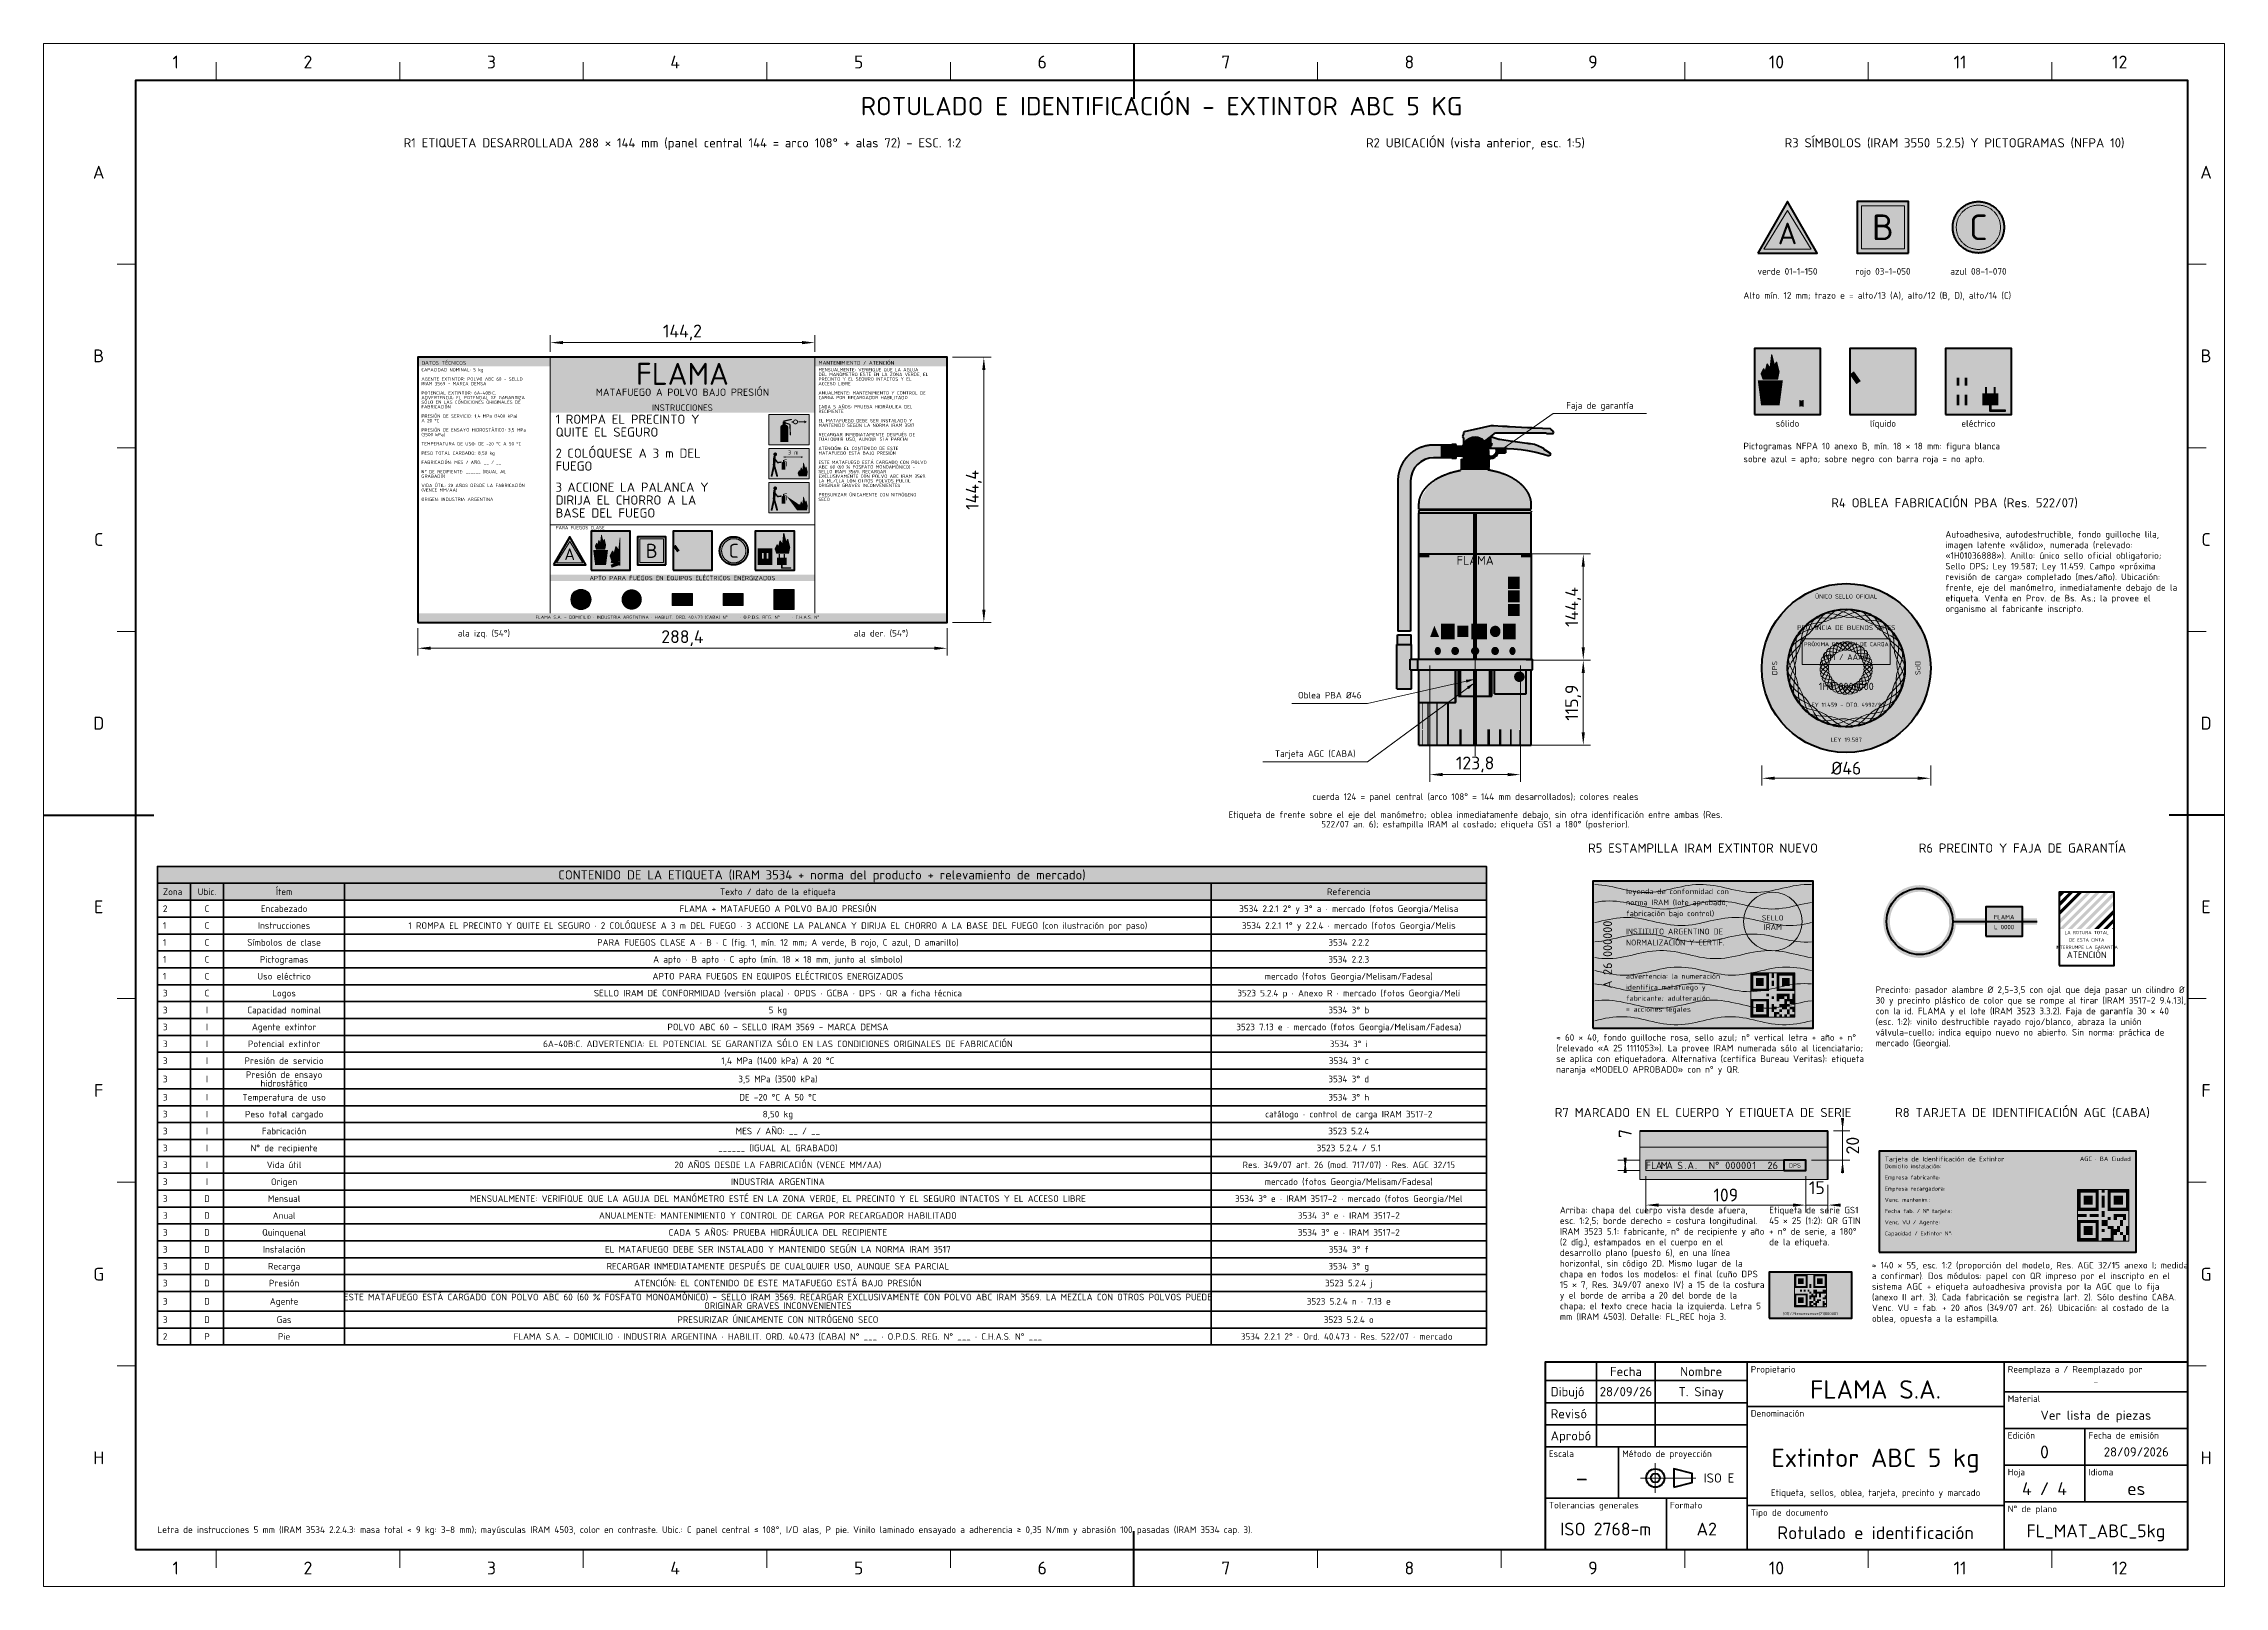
# Paper-space layout 'Hoja4_Rotulado' of a CAD drawing. Header units: millimetres. Extents: x 0 to 594, y 0 to 420.
# The model-space entities are those that its viewports show. They can reach past a viewport. Long polylines and large blocks are cut down to what shows.
import ezdxf
from ezdxf.enums import TextEntityAlignment as Align

# ---------------------------------------------------------------- set-up
doc = ezdxf.new("R2010")
doc.units = ezdxf.units.MM
doc.linetypes.add('IRAM-F-TRAZO-PUNTO', pattern=[20, 15, -2, 1, -2])
for name, color, linetype, lineweight in [('01-VISIBLE', 7, 'CONTINUOUS', 70), ('03-EJE', 1, 'IRAM-F-TRAZO-PUNTO', 18), ('04-COTA', 3, 'CONTINUOUS', 18), ('06-TEXTO', 7, 'CONTINUOUS', 25), ('07-RECUADRO', 7, 'CONTINUOUS', 70), ('08-FINA', 5, 'CONTINUOUS', 18), ('10-ROTULO', 7, 'CONTINUOUS', 35), ('11-TEXTO-ROTULO', 7, 'CONTINUOUS', 25), ('13-GRAFICA', 30, 'CONTINUOUS', 18)]:
    doc.layers.add(name, color=color, linetype=linetype, lineweight=lineweight)
doc.styles.add('ISO3098', font='isocpeur.ttf')
doc.dimstyles.new('FLAMA-IRAM', dxfattribs={"dimtxt": 3.5, "dimasz": 3.5, "dimexe": 2, "dimexo": 1.5, "dimgap": 1, "dimtad": 1, "dimdec": 1, "dimtxsty": 'ISO3098', "dimblk": 'IRAM_FLECHA', "dimblk1": 'IRAM_FLECHA', "dimblk2": 'IRAM_FLECHA', "dimcen": 2.5, "dimclrd": 256, "dimclre": 256, "dimclrt": 256, "dimazin": 3, "dimtfac": 1, "dimtmove": 0, "dimatfit": 3, "dimlwd": 18, "dimlwe": 18})

psp = doc.layouts.new('Hoja4_Rotulado')

msp = doc.modelspace()

# ---------------------------------------------------------------- texts
at = {"layer": '06-TEXTO', "style": 'ISO3098'}
for s, height, p in [('1', 3.5, (1824, 415)), ('2', 3.5, (1860, 415)), ('3', 3.5, (1910, 415)), ('4', 3.5, (1960, 415)), ('5', 3.5, (2010, 415)), ('6', 3.5, (2060, 415)), ('7', 3.5, (2110, 415)), ('8', 3.5, (2160, 415)), ('9', 3.5, (2210, 415)), ('10', 3.5, (2260, 415)), ('11', 3.5, (2310, 415)), ('12', 3.5, (2353.5, 415)), ('ROTULADO E IDENTIFICACIÓN - EXTINTOR ABC 5 KG', 5, (2092.5, 403)), ('R1 ETIQUETA DESARROLLADA 288 × 144 mm (panel central 144 = arco 108° + alas 72) - ESC. 1:2', 2.5, (1962, 393)), ('R2 UBICACIÓN (vista anterior, esc. 1:5)', 2.5, (2178, 393)), ('R3 SÍMBOLOS (IRAM 3550 5.2.5) Y PICTOGRAMAS (NFPA 10)', 2.5, (2308.5, 393)), ('A', 3.5, (1803, 385)), ('A', 3.5, (2377, 385)), ('verde 01-1-150', 1.8, (2263, 358)), ('rojo 03-1-050', 1.8, (2289, 358)), ('azul 08-1-070', 1.8, (2315, 358)), ('B', 3.5, (1803, 335)), ('B', 3.5, (2377, 335)), ('R4 OBLEA FABRICACIÓN PBA (Res. 522/07)', 2.5, (2308.5, 295)), ('C', 3.5, (1803, 285)), ('C', 3.5, (2377, 285)), ('D', 3.5, (1803, 235)), ('D', 3.5, (2377, 235)), ('cuerda 124 = panel central (arco 108° = 144 mm desarrollados); colores reales', 1.8, (2178, 215)), ('Etiqueta de frente sobre el eje del manómetro; oblea inmediatamente debajo, sin otra identificación entre ambas (Res.', 1.8, (2178, 210.1)), ('522/07 an. 6); estampilla IRAM al costado; etiqueta GS1 a 180° (posterior).', 1.8, (2178, 207.5)), ('R5 ESTAMPILLA IRAM EXTINTOR NUEVO', 2.5, (2240, 201)), ('R6 PRECINTO Y FAJA DE GARANTÍA', 2.5, (2327, 201)), ('Ítem', 1.8, (1853.5, 189.1)), ('E', 3.5, (1803, 185)), ('Ubic.', 1.8, (1832.5, 189.1)), ('C', 1.8, (1832.5, 184.5)), ('Encabezado', 1.8, (1853.5, 184.5)), ('FLAMA + MATAFUEGO A POLVO BAJO PRESIÓN', 1.8, (1988, 184.5)), ('Texto / dato de la etiqueta', 1.8, (1988, 189.1)), ('3534 2.2.1 2° y 3° a · mercado (fotos Georgia/Melisa', 1.8, (2143.5, 184.5)), ('Referencia', 1.8, (2143.5, 189.1)), ('E', 3.5, (2377, 185)), ('C', 1.8, (1832.5, 179.9)), ('Instrucciones', 1.8, (1853.5, 179.9)), ('1 ROMPA EL PRECINTO Y QUITE EL SEGURO · 2 COLÓQUESE A 3\xa0m DEL FUEGO · 3 ACCIONE LA PALANCA Y DIRIJA EL CHORRO A LA BASE DEL FUEGO (con ilustración por paso)', 1.8, (1988, 179.9)), ('3534 2.2.1 1° y 2.2.4 · mercado (fotos Georgia/Melis', 1.8, (2143.5, 179.9)), ('C', 1.8, (1832.5, 175.3)), ('Símbolos de clase', 1.8, (1853.5, 175.3)), ('PARA FUEGOS CLASE A · B · C (fig. 1, mín. 12 mm; A verde, B rojo, C azul, D amarillo)', 1.8, (1988, 175.3)), ('3534 2.2.2', 1.8, (2143.5, 175.3)), ('C', 1.8, (1832.5, 170.7)), ('C', 1.8, (1832.5, 166.1)), ('Uso eléctrico', 1.8, (1853.5, 166.1)), ('Pictogramas', 1.8, (1853.5, 170.7)), ('APTO PARA FUEGOS EN EQUIPOS ELÉCTRICOS ENERGIZADOS', 1.8, (1988, 166.1)), ('A apto · B apto · C apto (mín. 18 × 18 mm, junto al símbolo)', 1.8, (1988, 170.7)), ('mercado (fotos Georgia/Melisam/Fadesa)', 1.8, (2143.5, 166.1)), ('3534 2.2.3', 1.8, (2143.5, 170.7)), ('C', 1.8, (1832.5, 161.5)), ('Logos', 1.8, (1853.5, 161.5)), ('SELLO IRAM DE CONFORMIDAD (versión placa) · OPDS · GCBA · DPS · QR a ficha técnica', 1.8, (1988, 161.5)), ('3523 5.2.4 p · Anexo R · mercado (fotos Georgia/Meli', 1.8, (2143.5, 161.5)), ('I', 1.8, (1832.5, 156.9)), ('Capacidad nominal', 1.8, (1853.5, 156.9)), ('5 kg', 1.8, (1988, 156.9)), ('3534 3° b', 1.8, (2143.5, 156.9)), ('I', 1.8, (1832.5, 152.3)), ('I', 1.8, (1832.5, 147.7)), ('Potencial extintor', 1.8, (1853.5, 147.7)), ('Agente extintor', 1.8, (1853.5, 152.3)), ('6A-40B:C. ADVERTENCIA: EL POTENCIAL SE GARANTIZA SÓLO EN LAS CONDICIONES ORIGINALES DE FABRICACIÓN', 1.8, (1988, 147.7)), ('POLVO ABC 60 - SELLO IRAM 3569 - MARCA DEMSA', 1.8, (1988, 152.3)), ('3523 7.13 e · mercado (fotos Georgia/Melisam/Fadesa)', 1.8, (2143.5, 152.3)), ('3534 3° i', 1.8, (2143.5, 147.7)), ('I', 1.8, (1832.5, 143.1)), ('Presión de servicio', 1.8, (1853.5, 143.1)), ('1,4 MPa (1400 kPa) A 20 °C', 1.8, (1988, 143.1)), ('3534 3° c', 1.8, (2143.5, 143.1)), ('F', 3.5, (1803, 135)), ('I', 1.8, (1832.5, 138.13)), ('Presión de ensayo', 1.8, (1853.5, 139.3)), ('hidrostático', 1.8, (1853.5, 136.96)), ('3,5 MPa (3500 kPa)', 1.8, (1988, 138.13)), ('3534 3° d', 1.8, (2143.5, 138.13)), ('F', 3.5, (2377, 135)), ('I', 1.8, (1832.5, 133.16)), ('Temperatura de uso', 1.8, (1853.5, 133.16)), ('DE -20 °C A 50 °C', 1.8, (1988, 133.16)), ('3534 3° h', 1.8, (2143.5, 133.16)), ('R8 TARJETA DE IDENTIFICACIÓN AGC (CABA)', 2.5, (2327, 129)), ('I', 1.8, (1832.5, 128.56)), ('I', 1.8, (1832.5, 123.96)), ('Peso total cargado', 1.8, (1853.5, 128.56)), ('Fabricación', 1.8, (1853.5, 123.96)), ('MES / AÑO: __ / __', 1.8, (1988, 123.96)), ('8,50 kg', 1.8, (1988, 128.56)), ('catálogo · control de carga IRAM 3517-2', 1.8, (2143.5, 128.56)), ('3523 5.2.4', 1.8, (2143.5, 123.96)), ('R7 MARCADO EN EL CUERPO Y ETIQUETA DE SERIE', 2.5, (2240, 129)), ('I', 1.8, (1832.5, 119.36)), ('N° de recipiente', 1.8, (1853.5, 119.36)), ('______ (IGUAL AL GRABADO)', 1.8, (1988, 119.36)), ('3523 5.2.4 / 5.1', 1.8, (2143.5, 119.36)), ('I', 1.8, (1832.5, 114.76)), ('Vida útil', 1.8, (1853.5, 114.76)), ('20 AÑOS DESDE LA FABRICACIÓN (VENCE MM/AA)', 1.8, (1988, 114.76)), ('Res. 349/07 art. 26 (mod. 717/07) · Res. AGC 32/15', 1.8, (2143.5, 114.76)), ('I', 1.8, (1832.5, 110.16)), ('Origen', 1.8, (1853.5, 110.16)), ('MENSUALMENTE: VERIFIQUE QUE LA AGUJA DEL MANÓMETRO ESTÉ EN LA ZONA VERDE, EL PRECINTO Y EL SEGURO INTACTOS Y EL ACCESO LIBRE', 1.8, (1988, 105.56)), ('INDUSTRIA ARGENTINA', 1.8, (1988, 110.16)), ('mercado (fotos Georgia/Melisam/Fadesa)', 1.8, (2143.5, 110.16)), ('D', 1.8, (1832.5, 105.56)), ('D', 1.8, (1832.5, 100.96)), ('Mensual', 1.8, (1853.5, 105.56)), ('Anual', 1.8, (1853.5, 100.96)), ('ANUALMENTE: MANTENIMIENTO Y CONTROL DE CARGA POR RECARGADOR HABILITADO', 1.8, (1988, 100.96)), ('3534 3° e · IRAM 3517-2 · mercado (fotos Georgia/Mel', 1.8, (2143.5, 105.56)), ('3534 3° e · IRAM 3517-2', 1.8, (2143.5, 100.96)), ('D', 1.8, (1832.5, 96.36)), ('Quinquenal', 1.8, (1853.5, 96.36)), ('CADA 5 AÑOS: PRUEBA HIDRÁULICA DEL RECIPIENTE', 1.8, (1988, 96.36)), ('3534 3° e · IRAM 3517-2', 1.8, (2143.5, 96.36)), ('D', 1.8, (1832.5, 91.76)), ('Instalación', 1.8, (1853.5, 91.76)), ('EL MATAFUEGO DEBE SER INSTALADO Y MANTENIDO SEGÚN LA NORMA IRAM 3517', 1.8, (1988, 91.76)), ('3534 3° f', 1.8, (2143.5, 91.76)), ('G', 3.5, (1803, 85)), ('D', 1.8, (1832.5, 87.16)), ('D', 1.8, (1832.5, 82.56)), ('Recarga', 1.8, (1853.5, 87.16)), ('Presión', 1.8, (1853.5, 82.56)), ('RECARGAR INMEDIATAMENTE DESPUÉS DE CUALQUIER USO, AUNQUE SEA PARCIAL', 1.8, (1988, 87.16)), ('ATENCIÓN: EL CONTENIDO DE ESTE MATAFUEGO ESTÁ BAJO PRESIÓN', 1.8, (1988, 82.56)), ('3523 5.2.4 j', 1.8, (2143.5, 82.56)), ('3534 3° g', 1.8, (2143.5, 87.16)), ('G', 3.5, (2377, 85)), ('D', 1.8, (1832.5, 77.59)), ('Agente', 1.8, (1853.5, 77.59)), ('ESTE MATAFUEGO ESTÁ CARGADO CON POLVO ABC 60 (60 % FOSFATO MONOAMÓNICO) - SELLO IRAM 3569. RECARGAR EXCLUSIVAMENTE CON POLVO ABC IRAM 3569. LA MEZCLA CON OTROS POLVOS PUEDE', 1.8, (1988, 78.76)), ('ORIGINAR GRAVES INCONVENIENTES', 1.8, (1988, 76.42)), ('3523 5.2.4 n · 7.13 e', 1.8, (2143.5, 77.59)), ('D', 1.8, (1832.5, 72.62)), ('Gas', 1.8, (1853.5, 72.62)), ('PRESURIZAR ÚNICAMENTE CON NITRÓGENO SECO', 1.8, (1988, 72.62)), ('3523 5.2.4 o', 1.8, (2143.5, 72.62)), ('P', 1.8, (1832.5, 68.02)), ('Pie', 1.8, (1853.5, 68.02)), ('FLAMA S.A. - DOMICILIO · INDUSTRIA ARGENTINA · HABILIT. ORD. 40.473 (CABA) N° ___ · O.P.D.S. REG. N° ___ · C.H.A.S. N° ___', 1.8, (1988, 68.02)), ('3534 2.2.1 2° · Ord. 40.473 · Res. 522/07 · mercado ', 1.8, (2143.5, 68.02)), ('H', 3.5, (1803, 35)), ('H', 3.5, (2377, 35)), ('1', 3.5, (1824, 5)), ('2', 3.5, (1860, 5)), ('3', 3.5, (1910, 5)), ('4', 3.5, (1960, 5)), ('5', 3.5, (2010, 5)), ('6', 3.5, (2060, 5)), ('7', 3.5, (2110, 5)), ('8', 3.5, (2160, 5)), ('9', 3.5, (2210, 5)), ('10', 3.5, (2260, 5)), ('11', 3.5, (2310, 5)), ('12', 3.5, (2353.5, 5))]:
    msp.add_text(s, height=height, dxfattribs=at).set_placement(p, align=Align.MIDDLE_CENTER)
for s, p in [('Alto mín. 12 mm; trazo e = alto/13 (A), alto/12 (B, D), alto/14 (C)', (2251, 350)), ('Pictogramas NFPA 10 anexo B, mín. 18 × 18 mm: figura blanca', (2251, 309)), ('sobre azul = apto; sobre negro con barra roja = no apto.', (2251, 305.5)), ('Autoadhesiva, autodestructible, fondo guilloche lila,', (2306, 285)), ('«1H01036888»). Anillo: único sello oficial obligatorio;', (2306, 279.2)), ('imagen latente «válido», numerada (relevado:', (2306, 282.1)), ('Sello DPS; Ley 19.587; Ley 11.459. Campo «próxima', (2306, 276.3)), ('revisión de carga» completado (mes/año). Ubicación:', (2306, 273.4)), ('etiqueta. Venta en Prov. de Bs. As.; la provee el', (2306, 267.6)), ('frente, eje del manómetro, inmediatamente debajo de la', (2306, 270.5)), ('organismo al fabricante inscripto.', (2306, 264.7)), ('30 y precinto plástico de color que se rompe al tirar (IRAM 3517-2 9.4.13),', (2287, 158.1)), ('Precinto: pasador alambre Ø 2,5-3,5 con ojal que deja pasar un cilindro Ø', (2287, 161)), ('con la id. FLAMA y el lote (IRAM 3523 3.3.2). Faja de garantía 30 × 40', (2287, 155.2)), ('(esc. 1:2): vinilo destructible rayado rojo/blanco, abraza la unión', (2287, 152.3)), ('≈ 60 × 40, fondo guilloche rosa, sello azul; n° vertical letra + año + n°', (2200, 148)), ('válvula-cuello; indica equipo nuevo no abierto. Sin norma: práctica de', (2287, 149.4)), ('mercado (Georgia).', (2287, 146.5)), ('se aplica con etiquetadora. Alternativa (certifica Bureau Veritas): etiqueta', (2200, 142.2)), ('(relevado «A 25 1111053»). La provee IRAM numerada sólo al licenciatario;', (2200, 145.1)), ('naranja «MODELO APROBADO» con n° y QR.', (2200, 139.3)), ('Arriba: chapa del cuerpo vista desde afuera,', (2201, 101)), ('Etiqueta de serie GS1', (2258, 101)), ('esc. 1:2,5; borde derecho = costura longitudinal.', (2201, 98.1)), ('IRAM 3523 5.1: fabricante, n° de recipiente y año', (2201, 95.2)), ('45 × 25 (1:2): QR GTIN', (2258, 98.1)), ('+ n° de serie, a 180°', (2258, 95.2)), ('(2 díg.), estampados en el cuerpo en el', (2201, 92.3)), ('desarrollo plano (puesto 6), en una línea', (2201, 89.4)), ('de la etiqueta.', (2258, 92.3)), ('15 × 7, Res. 349/07 anexo IV) a 15 de la costura', (2201, 80.7)), ('chapa en todos los modelos: el final (cuño DPS', (2201, 83.6)), ('horizontal, sin código 2D. Mismo lugar de la', (2201, 86.5)), ('≈ 140 × 55, esc. 1:2 (proporción del modelo, Res. AGC 32/15 anexo I; medida', (2286, 86)), ('a confirmar). Dos módulos: papel con QR impreso por el inscripto en el', (2286, 83.1)), ('y el borde de arriba a 20 del borde de la', (2201, 77.8)), ('chapa; el texto crece hacia la izquierda. Letra 5', (2201, 74.9)), ('sistema AGC + etiqueta autoadhesiva provista por la AGC que lo fija', (2286, 80.2)), ('(anexo II art. 3). Cada fabricación se registra (art. 2). Sólo destino CABA.', (2286, 77.3)), ('mm (IRAM 4503). Detalle: FL_REC hoja 3.', (2201, 72)), ('Venc. VU = fab. + 20 años (349/07 art. 26). Ubicación: al costado de la', (2286, 74.4)), ('oblea, opuesta a la estampilla.', (2286, 71.5)), ('Letra de instrucciones 5 mm (IRAM 3534 2.2.4.3: masa total < 9 kg: 3-8 mm); mayúsculas IRAM 4503, color en contraste. Ubic.: C panel central ≤ 108°, I/D alas, P pie. Vinilo laminado ensayado a adherencia ≥ 0,35 N/mm y abrasión 100 pasadas (IRAM 3534 cap. 3).', (1819, 14))]:
    msp.add_text(s, height=1.8, dxfattribs=at).set_placement(p, align=Align.BOTTOM_LEFT)
for s, p in [('Faja de garantía', (2211.89, 320.062)), ('Oblea PBA Ø46', (2138.322, 241.186)), ('Tarjeta AGC (CABA)', (2134.362, 225.286))]:
    msp.add_text(s, height=1.8, dxfattribs=at).set_placement(p, align=Align.BOTTOM_CENTER)
for s, p in [('sólido', (2263, 317.5)), ('líquido', (2289, 317.5)), ('eléctrico', (2315, 317.5))]:
    msp.add_text(s, height=1.8, dxfattribs=at).set_placement(p, align=Align.TOP_CENTER)
at = {"layer": '06-TEXTO', "true_color": 0xffffff, "style": 'ISO3098'}
msp.add_text('CONTENIDO DE LA ETIQUETA (IRAM 3534 + norma del producto + relevamiento de mercado)', height=2.5, dxfattribs=at).set_placement((2000, 193.7), align=Align.MIDDLE_CENTER)
at = {"layer": '06-TEXTO', "style": 'ISO3098'}
for s, p in [('Zona', (1820.5, 189.1)), ('2', (1820.5, 184.5)), ('1', (1820.5, 179.9)), ('1', (1820.5, 175.3)), ('1', (1820.5, 170.7)), ('1', (1820.5, 166.1)), ('3', (1820.5, 161.5)), ('3', (1820.5, 156.9)), ('3', (1820.5, 152.3)), ('3', (1820.5, 147.7)), ('3', (1820.5, 143.1)), ('3', (1820.5, 138.13)), ('3', (1820.5, 133.16)), ('3', (1820.5, 128.56)), ('3', (1820.5, 123.96)), ('3', (1820.5, 119.36)), ('3', (1820.5, 114.76)), ('3', (1820.5, 110.16)), ('3', (1820.5, 105.56)), ('3', (1820.5, 100.96)), ('3', (1820.5, 96.36)), ('3', (1820.5, 91.76)), ('3', (1820.5, 87.16)), ('3', (1820.5, 82.56)), ('3', (1820.5, 77.59)), ('3', (1820.5, 72.62)), ('2', (1820.5, 68.02))]:
    msp.add_text(s, height=1.8, dxfattribs=at).set_placement(p, align=Align.MIDDLE_LEFT)
at = {"layer": '08-FINA', "style": 'ISO3098'}
for s, p in [('ala izq. (54°)', (1907.925, 260.394)), ('ala der. (54°)', (2016.075, 260.394))]:
    msp.add_text(s, height=1.8, dxfattribs=at).set_placement(p, align=Align.TOP_CENTER)
at = {"layer": '11-TEXTO-ROTULO', "style": 'ISO3098'}
for s, height, p in [('Fecha', 2.5, (2219, 58.5)), ('Nombre', 2.5, (2239.5, 58.5)), ('28/09/26', 2.5, (2219, 53)), ('T. Sinay', 2.5, (2239.5, 53)), ('FLAMA S.A.', 5, (2287, 53.6)), ('-', 1.8, (2347, 55.6)), ('Ver lista de piezas', 2.5, (2347, 46.6)), ('Extintor ABC 5 kg', 5, (2287, 35)), ('0', 3.5, (2333, 36.6)), ('28/09/2026', 2.5, (2358, 36.6)), ('-', 5, (2207, 29.6)), ('Etiqueta, sellos, oblea, tarjeta, precinto y marcado', 1.8, (2287, 25.5)), ('4 / 4', 3.5, (2333, 26.6)), ('es', 3.5, (2358, 26.6)), ('ISO 2768-m', 3.5, (2213.5, 15.6)), ('A2', 3.5, (2241, 15.6)), ('Rotulado e identificación', 3.5, (2287, 14.6)), ('FL_MAT_ABC_5kg', 3.5, (2347, 15.1))]:
    msp.add_text(s, height=height, dxfattribs=at).set_placement(p, align=Align.MIDDLE_CENTER)
for s, p in [('Propietario', (2253, 60)), ('Reemplaza a / Reemplazado por', (2323, 60)), ('Denominación', (2253, 48)), ('Material', (2323, 52)), ('Edición', (2323, 42)), ('Fecha de emisión', (2345, 42)), ('Escala', (2198, 37)), ('Método de proyección', (2218, 37)), ('Hoja', (2323, 32)), ('Idioma', (2345, 32)), ('Tolerancias generales', (2198, 23)), ('Formato', (2231, 23)), ('Tipo de documento', (2253, 21)), ('N° de plano', (2323, 22))]:
    msp.add_text(s, height=1.8, dxfattribs=at).set_placement(p, align=Align.TOP_LEFT)
for s, p in [('Dibujó', (2198.5, 53)), ('Revisó', (2198.5, 47)), ('Aprobó', (2198.5, 41))]:
    msp.add_text(s, height=2.5, dxfattribs=at).set_placement(p, align=Align.MIDDLE_LEFT)
msp.add_text('ISO E', height=2.5, dxfattribs=at).set_placement((2248.5, 29.5), align=Align.MIDDLE_RIGHT)
at = {"layer": '13-GRAFICA', "true_color": 0xffffff, "style": 'ISO3098'}
for s, height, p in [('A', 5.88, (2263, 368.32)), ('B', 7, (2289, 370)), ('C', 7, (2315, 370)), ('A', 3.225, (1931.289, 281.006)), ('B', 3.839, (1953.633, 281.927)), ('C', 3.839, (1975.977, 281.927)), ('IRAM', 1.3267, (1934.36, 268.668)), ('OPDS', 1.2162, (1948.18, 268.668)), ('DPS', 1.2162, (1975.82, 268.668)), ('ÚNICO SELLO OFICIAL', 1.15, (2279, 269.5)), ('LEY 19.587', 1.15, (2279, 230.5)), ('SELLO', 1.4, (2259, 182)), ('IRAM', 1.6, (2259, 179.5))]:
    msp.add_text(s, height=height, dxfattribs=at).set_placement(p, align=Align.MIDDLE_CENTER)
for s, p in [('DATOS TÉCNICOS', (1890.9, 333.606)), ('MANTENIMIENTO / ATENCIÓN', (1999.05, 333.606))]:
    msp.add_text(s, height=1.035, dxfattribs=at).set_placement(p, align=Align.TOP_LEFT)
for s, height, p in [('FLAMA', 6, (1962, 333.106)), ('MATAFUEGO A POLVO BAJO PRESIÓN', 2, (1962, 326.106)), ('FLAMA', 2.4, (2177.918, 280.519)), ('APTO PARA FUEGOS EN EQUIPOS ELÉCTRICOS ENERGIZADOS', 1.2, (1962, 275.112)), ('FLAMA S.A. - DOMICILIO · INDUSTRIA ARGENTINA · HABILIT. ORD. 40.473 (CABA) N° ___ · O.P.D.S. REG. N° ___ · C.H.A.S. N° ___', 0.9, (1962, 264.304))]:
    msp.add_text(s, height=height, dxfattribs=at).set_placement(p, align=Align.TOP_CENTER)
at = {"layer": '13-GRAFICA', "true_color": 0x191919, "style": 'ISO3098'}
for s, height, p in [('AGENTE EXTINTOR: POLVO ABC 60 - SELLO', 0.9, (1890.9, 329.146)), ('CAPACIDAD NOMINAL: 5 kg', 0.9, (1890.9, 331.666)), ('IRAM 3569 - MARCA DEMSA', 0.9, (1890.9, 327.886)), ('ACCESO LIBRE', 0.9, (1999.05, 327.886)), ('MENSUALMENTE: VERIFIQUE QUE LA AGUJA', 0.9, (1999.05, 331.666)), ('DEL MANÓMETRO ESTÉ EN LA ZONA VERDE, EL', 0.9, (1999.05, 330.406)), ('PRECINTO Y EL SEGURO INTACTOS Y EL', 0.9, (1999.05, 329.146)), ('ADVERTENCIA: EL POTENCIAL SE GARANTIZA', 0.9, (1890.9, 324.106)), ('SÓLO EN LAS CONDICIONES ORIGINALES DE', 0.9, (1890.9, 322.846)), ('POTENCIAL EXTINTOR: 6A-40B:C.', 0.9, (1890.9, 325.366)), ('FABRICACIÓN', 0.9, (1890.9, 321.586)), ('ANUALMENTE: MANTENIMIENTO Y CONTROL DE', 0.9, (1999.05, 325.366)), ('CARGA POR RECARGADOR HABILITADO', 0.9, (1999.05, 324.106)), ('CADA 5 AÑOS: PRUEBA HIDRÁULICA DEL', 0.9, (1999.05, 321.586)), ('A 20 °C', 0.9, (1890.9, 317.806)), ('PRESIÓN DE SERVICIO: 1,4 MPa (1400 kPa)', 0.9, (1890.9, 319.066)), ('PRESIÓN DE ENSAYO HIDROSTÁTICO: 3,5 MPa', 0.9, (1890.9, 315.286)), ('QUITE EL SEGURO', 2.50437, (1927.45, 315.495)), ('ROMPA EL PRECINTO Y', 2.50437, (1930.193, 319.001)), ('RECIPIENTE', 0.9, (1999.05, 320.326)), ('EL MATAFUEGO DEBE SER INSTALADO Y', 0.9, (1999.05, 317.806)), ('MANTENIDO SEGÚN LA NORMA IRAM 3517', 0.9, (1999.05, 316.546)), ('TEMPERATURA DE USO: DE -20 °C A 50 °C', 0.9, (1890.9, 311.506)), ('(3500 kPa)', 0.9, (1890.9, 314.026)), ('PESO TOTAL CARGADO: 8,50 kg', 0.9, (1890.9, 308.986)), ('COLÓQUESE A 3\xa0m DEL', 2.50437, (1930.633, 309.751)), ('ATENCIÓN: EL CONTENIDO DE ESTE', 0.9, (1999.05, 310.246)), ('RECARGAR INMEDIATAMENTE DESPUÉS DE', 0.9, (1999.05, 314.026)), ('CUALQUIER USO, AUNQUE SEA PARCIAL', 0.9, (1999.05, 312.766)), ('MATAFUEGO ESTÁ BAJO PRESIÓN', 0.9, (1999.05, 308.986)), ('FABRICACIÓN: MES / AÑO: __ / __', 0.9, (1890.9, 306.466)), ('N° DE RECIPIENTE: ______ (IGUAL AL', 0.9, (1890.9, 303.946)), ('FUEGO', 2.5044, (1927.45, 306.245)), ('ABC 60 (60 % FOSFATO MONOAMÓNICO) -', 0.9, (1999.05, 305.206)), ('SELLO IRAM 3569. RECARGAR', 0.9, (1999.05, 303.946)), ('ESTE MATAFUEGO ESTÁ CARGADO CON POLVO', 0.9, (1999.05, 306.466)), ('VIDA ÚTIL: 20 AÑOS DESDE LA FABRICACIÓN', 0.9, (1890.9, 300.166)), ('(VENCE MM/AA)', 0.9, (1890.9, 298.906)), ('GRABADO)', 0.9, (1890.9, 302.686)), ('DIRIJA EL CHORRO A LA', 2.50437, (1927.45, 296.995)), ('ACCIONE LA PALANCA Y', 2.50437, (1930.683, 300.501)), ('EXCLUSIVAMENTE CON POLVO ABC IRAM 3569.', 0.9, (1999.05, 302.686)), ('LA MEZCLA CON OTROS POLVOS PUEDE', 0.9, (1999.05, 301.426)), ('ORIGINAR GRAVES INCONVENIENTES', 0.9, (1999.05, 300.166)), ('PRESURIZAR ÚNICAMENTE CON NITRÓGENO', 0.9, (1999.05, 297.646)), ('ORIGEN: INDUSTRIA ARGENTINA', 0.9, (1890.9, 296.386)), ('BASE DEL FUEGO', 2.50437, (1927.45, 293.489)), ('SECO', 0.9, (1999.05, 296.386)), ('PARA FUEGOS CLASE', 0.9, (1927.45, 288.683))]:
    msp.add_text(s, height=height, dxfattribs=at).set_placement(p, align=Align.TOP_LEFT)
for s, height, p in [('INSTRUCCIONES', 1.75306, (1962, 320.904)), ('GCBA', 1.2162, (1962, 268.668)), ('LA ROTURA TOTAL', 0.9, (2344.5, 178)), ('INTERRUMPE LA GARANTÍA', 0.9, (2344.5, 174)), ('DE ESTA CINTA', 0.9, (2344.5, 176))]:
    msp.add_text(s, height=height, dxfattribs=at).set_placement(p, align=Align.MIDDLE_CENTER)
at = {"layer": '13-GRAFICA', "true_color": 0xc81e2d, "style": 'ISO3098'}
for s, p in [('1', (1927.45, 319.001)), ('2', (1927.45, 309.751)), ('3', (1927.45, 300.501))]:
    msp.add_text(s, height=2.504, dxfattribs=at).set_placement(p, align=Align.TOP_LEFT)
at = {"layer": '13-GRAFICA', "style": 'ISO3098'}
for s, height, p in [('3 m', 1.155, (1992.177, 307.771)), ('(01)779xxxxxxxxxx(21)000001', 0.8, (2269.25, 73.6))]:
    msp.add_text(s, height=height, dxfattribs=at).set_placement(p, align=Align.BOTTOM_CENTER)
for s, height, p in [('PROVINCIA DE BUENOS AIRES', 1.3, (2279, 261)), ('PRÓXIMA REVISIÓN DE CARGA', 1.1, (2279, 256.5)), ('MM / AAAA', 1.6, (2279, 253)), ('LEY 11.459 - DTO. 4992/90', 1.1, (2279, 240)), ('FLAMA', 1.2, (2322, 182.2)), ('L 0000', 1.2, (2322, 179.5))]:
    msp.add_text(s, height=height, dxfattribs=at).set_placement(p, align=Align.MIDDLE_CENTER)
at = {"layer": '13-GRAFICA', "true_color": 0xffffff, "style": 'ISO3098'}
for rotation, p in [(90, (2259.5, 250)), (-90, (2298.5, 250))]:
    msp.add_text('DPS', height=1.4, rotation=rotation, dxfattribs=at).set_placement(p, align=Align.MIDDLE_CENTER)
at = {"layer": '13-GRAFICA', "true_color": 0xc81e2d, "style": 'ISO3098'}
msp.add_text('1H0 0000000', height=2, dxfattribs=at).set_placement((2279, 245), align=Align.MIDDLE_CENTER)
at = {"layer": '13-GRAFICA', "style": 'ISO3098'}
for s, height, p in [('norma IRAM (lote aprobado,', 1.5, (2219, 185)), ('leyenda de conformidad con', 1.5, (2219, 188)), ('fabricación bajo control)', 1.5, (2219, 182)), ('advertencia: la numeración', 1.4, (2219, 165)), ('identifica matafuego y', 1.4, (2219, 162)), ('fabricante; adulteración', 1.4, (2219, 159)), ('= acciones legales', 1.4, (2219, 156)), ('Domicilio instalación:', 1.1, (2289.5, 113.5)), ('Empresa fabricante:', 1.1, (2289.5, 110.45)), ('Empresa recargadora:', 1.1, (2289.5, 107.4)), ('Venc. mantenim.:', 1.1, (2289.5, 104.35)), ('Fecha fab. / N° tarjeta:', 1.1, (2289.5, 101.3)), ('Venc. VU / Agente:', 1.1, (2289.5, 98.25)), ('Capacidad / Extintor N°:', 1.1, (2289.5, 95.2))]:
    msp.add_text(s, height=height, dxfattribs=at).set_placement(p, align=Align.BOTTOM_LEFT)
at = {"layer": '13-GRAFICA', "true_color": 0xc81e2d, "style": 'ISO3098'}
msp.add_text('A 26 000000', height=2.4, rotation=90, dxfattribs=at).set_placement((2214, 172), align=Align.MIDDLE_CENTER)
at = {"layer": '13-GRAFICA', "true_color": 0x005eaa, "style": 'ISO3098'}
for s, p in [('INSTITUTO ARGENTINO DE', (2219, 177)), ('NORMALIZACIÓN Y CERTIF.', (2219, 174))]:
    msp.add_text(s, height=1.6, dxfattribs=at).set_placement(p, align=Align.BOTTOM_LEFT)
at = {"layer": '13-GRAFICA', "true_color": 0xc81e2d, "style": 'ISO3098'}
msp.add_text('ATENCIÓN', height=1.8, dxfattribs=at).set_placement((2344.5, 170.5), align=Align.BOTTOM_CENTER)
at = {"layer": '13-GRAFICA', "true_color": 0x5a0a0f, "style": 'ISO3098'}
for s, height, p in [('F', 2, (2225.12, 114.6)), ('L', 2, (2226.56, 114.6)), ('A', 2, (2228, 114.6)), ('M', 2, (2229.44, 114.6)), ('A', 2, (2230.88, 114.6)), ('S', 2, (2233.76, 114.6)), ('.', 2, (2235.2, 114.6)), ('A', 2, (2236.64, 114.6)), ('.', 2, (2238.08, 114.6)), ('N', 2, (2242.4, 114.6)), ('°', 2, (2243.84, 114.6)), ('0', 2, (2246.72, 114.6)), ('0', 2, (2248.16, 114.6)), ('0', 2, (2249.6, 114.6)), ('0', 2, (2251.04, 114.6)), ('0', 2, (2252.48, 114.6)), ('1', 2, (2253.92, 114.6)), ('2', 2, (2258.24, 114.6)), ('6', 2, (2259.68, 114.6)), ('DPS', 1.2, (2265, 114.6))]:
    msp.add_text(s, height=height, dxfattribs=at).set_placement(p, align=Align.MIDDLE_CENTER)
at = {"layer": '13-GRAFICA', "style": 'ISO3098'}
msp.add_text('Tarjeta de Identificación de Extintor', height=1.3, dxfattribs=at).set_placement((2289.5, 117), align=Align.TOP_LEFT)
at = {"layer": '13-GRAFICA', "true_color": 0x191919, "style": 'ISO3098'}
msp.add_text('AGC · BA Ciudad', height=1.2, dxfattribs=at).set_placement((2356.5, 117), align=Align.TOP_RIGHT)

# ---------------------------------------------------------------- blocks, each defined once
blk = doc.blocks.new('IRAM_FLECHA')
blk.add_solid([(0, 0), (-1, 0.125), (-1, -0.125)])

# ---------------------------------------------------------------- dimensions: what is measured, and where the dimension line sits
at = {"layer": '04-COTA'}
for base, p1, p2, override in [((1925.95, 338.606), (1925.95, 334.606), (1998.05, 334.606), {"dimlfac": 2}), ((1889.9, 255.394), (1889.9, 262.394), (2034.1, 262.394), {"dimlfac": 2}), ((2165.54, 221), (2165.54, 252.186), (2190.296, 252.186), {"dimlfac": 5}), ((2256, 220), (2256, 225), (2302, 225), {"dimlfac": 1, "dimpost": '%%c<>'}), ((2224.4, 103.8), (2224.4, 113.2), (2268, 113.2), {"dimlfac": 2.5}), ((2268, 103.8), (2268, 113.2), (2274, 110.8), {"dimlfac": 2.5})]:
    msp.add_linear_dim(base=base, p1=p1, p2=p2, dimstyle='FLAMA-IRAM', override=override, dxfattribs=at).render()
for base, p1, p2, override in [((2044.1, 262.394), (2034.1, 262.394), (2034.1, 334.606), {"dimlfac": 2}), ((2207.372, 252.186), (2190.296, 252.186), (2190.296, 281.071), {"dimlfac": 5}), ((2207.372, 229), (2190.296, 229), (2190.296, 252.186), {"dimlfac": 5}), ((2278, 124), (2274, 124), (2268, 116), {"dimlfac": 2.5})]:
    msp.add_linear_dim(base=base, p1=p1, p2=p2, angle=90, dimstyle='FLAMA-IRAM', override=override, dxfattribs=at).render()
msp.add_linear_dim(base=(2218.8, 116), p1=(2224.4, 116), p2=(2224.4, 113.2), angle=90, location=(2218.8, 123.278), dimstyle='FLAMA-IRAM', override={"dimlfac": 2.5, "dimtmove": 2}, dxfattribs=at).render()

# ---------------------------------------------------------------- hatches: boundary and pattern name
at = {"layer": '08-FINA'}
h = msp.add_hatch(color=7, dxfattribs=at)
h.dxf.hatch_style = 1
h.paths.add_polyline_path([(2181.594, 306.931), (2183.872, 308.036), (2183.413, 308.692)])
h = msp.add_hatch(color=7, dxfattribs=at)
h.dxf.hatch_style = 1
h.paths.add_polyline_path([(2177.918, 246.986), (2175.391, 246.827), (2175.567, 246.047)])
h = msp.add_hatch(color=7, dxfattribs=at)
h.dxf.hatch_style = 1
h.paths.add_polyline_path([(2177.918, 246.086), (2175.668, 244.925), (2176.143, 244.281)])
at = {"layer": '13-GRAFICA', "true_color": 0x009146}
h = msp.add_hatch(color=7, dxfattribs=at)
h.dxf.hatch_style = 1
h.paths.add_polyline_path([(2254.917, 363), (2271.083, 363), (2263, 377)])
at = {"layer": '13-GRAFICA', "true_color": 0xc81e2d}
h = msp.add_hatch(color=7, dxfattribs=at)
h.dxf.hatch_style = 1
h.paths.add_polyline_path([(2296, 363), (2296, 377), (2282, 377), (2282, 363)])
at = {"layer": '13-GRAFICA', "true_color": 0x005eaa}
h = msp.add_hatch(color=7, dxfattribs=at)
h.dxf.hatch_style = 1
h.paths.add_polyline_path([(2322, 370), (2321.996, 369.771), (2321.985, 369.542), (2321.966, 369.314), (2321.94, 369.086), (2321.907, 368.86), (2321.865, 368.634), (2321.817, 368.41), (2321.761, 368.188), (2321.699, 367.968), (2321.629, 367.75), (2321.551, 367.534), (2321.467, 367.321), (2321.376, 367.111), (2321.278, 366.904), (2321.173, 366.7), (2321.062, 366.5), (2320.944, 366.304), (2320.82, 366.111), (2320.69, 365.923), (2320.553, 365.739), (2320.411, 365.559), (2320.263, 365.385), (2320.109, 365.215), (2319.95, 365.05), (2319.785, 364.891), (2319.615, 364.737), (2319.441, 364.589), (2319.261, 364.447), (2319.077, 364.31), (2318.889, 364.18), (2318.696, 364.056), (2318.5, 363.938), (2318.3, 363.827), (2318.096, 363.722), (2317.889, 363.624), (2317.679, 363.533), (2317.466, 363.449), (2317.25, 363.371), (2317.032, 363.301), (2316.812, 363.239), (2316.59, 363.183), (2316.366, 363.135), (2316.14, 363.093), (2315.914, 363.06), (2315.686, 363.034), (2315.458, 363.015), (2315.229, 363.004), (2315, 363), (2314.771, 363.004), (2314.542, 363.015), (2314.314, 363.034), (2314.086, 363.06), (2313.86, 363.093), (2313.634, 363.135), (2313.41, 363.183), (2313.188, 363.239), (2312.968, 363.301), (2312.75, 363.371), (2312.534, 363.449), (2312.321, 363.533), (2312.111, 363.624), (2311.904, 363.722), (2311.7, 363.827), (2311.5, 363.938), (2311.304, 364.056), (2311.111, 364.18), (2310.923, 364.31), (2310.739, 364.447), (2310.559, 364.589), (2310.385, 364.737), (2310.215, 364.891), (2310.05, 365.05), (2309.891, 365.215), (2309.737, 365.385), (2309.589, 365.559), (2309.447, 365.739), (2309.31, 365.923), (2309.18, 366.111), (2309.056, 366.304), (2308.938, 366.5), (2308.827, 366.7), (2308.722, 366.904), (2308.624, 367.111), (2308.533, 367.321), (2308.449, 367.534), (2308.371, 367.75), (2308.301, 367.968), (2308.239, 368.188), (2308.183, 368.41), (2308.135, 368.634), (2308.093, 368.86), (2308.06, 369.086), (2308.034, 369.314), (2308.015, 369.542), (2308.004, 369.771), (2308, 370), (2308.004, 370.229), (2308.015, 370.458), (2308.034, 370.686), (2308.06, 370.914), (2308.093, 371.14), (2308.135, 371.366), (2308.183, 371.59), (2308.239, 371.812), (2308.301, 372.032), (2308.371, 372.25), (2308.449, 372.466), (2308.533, 372.679), (2308.624, 372.889), (2308.722, 373.096), (2308.827, 373.3), (2308.938, 373.5), (2309.056, 373.696), (2309.18, 373.889), (2309.31, 374.077), (2309.447, 374.261), (2309.589, 374.441), (2309.737, 374.615), (2309.891, 374.785), (2310.05, 374.95), (2310.215, 375.109), (2310.385, 375.263), (2310.559, 375.411), (2310.739, 375.553), (2310.923, 375.69), (2311.111, 375.82), (2311.304, 375.944), (2311.5, 376.062), (2311.7, 376.173), (2311.904, 376.278), (2312.111, 376.376), (2312.321, 376.467), (2312.534, 376.551), (2312.75, 376.629), (2312.968, 376.699), (2313.188, 376.761), (2313.41, 376.817), (2313.634, 376.865), (2313.86, 376.907), (2314.086, 376.94), (2314.314, 376.966), (2314.542, 376.985), (2314.771, 376.996), (2315, 377), (2315.229, 376.996), (2315.458, 376.985), (2315.686, 376.966), (2315.914, 376.94), (2316.14, 376.907), (2316.366, 376.865), (2316.59, 376.817), (2316.812, 376.761), (2317.032, 376.699), (2317.25, 376.629), (2317.466, 376.551), (2317.679, 376.467), (2317.889, 376.376), (2318.096, 376.278), (2318.3, 376.173), (2318.5, 376.062), (2318.696, 375.944), (2318.889, 375.82), (2319.077, 375.69), (2319.261, 375.553), (2319.441, 375.411), (2319.615, 375.263), (2319.785, 375.109), (2319.95, 374.95), (2320.109, 374.785), (2320.263, 374.615), (2320.411, 374.441), (2320.553, 374.261), (2320.69, 374.077), (2320.82, 373.889), (2320.944, 373.696), (2321.062, 373.5), (2321.173, 373.3), (2321.278, 373.096), (2321.376, 372.889), (2321.467, 372.679), (2321.551, 372.466), (2321.629, 372.25), (2321.699, 372.032), (2321.761, 371.812), (2321.817, 371.59), (2321.865, 371.366), (2321.907, 371.14), (2321.94, 370.914), (2321.966, 370.686), (2321.985, 370.458), (2321.996, 370.229)])
at = {"layer": '13-GRAFICA', "true_color": 0xc81e2d}
h = msp.add_hatch(color=7, dxfattribs=at)
h.dxf.hatch_style = 1
h.paths.add_polyline_path([(1925.95, 332.171), (1925.95, 334.606), (1889.9, 334.606), (1889.9, 332.171)])
h = msp.add_hatch(color=7, dxfattribs=at)
h.dxf.hatch_style = 1
h.paths.add_polyline_path([(1998.05, 322.306), (1998.05, 334.606), (1925.95, 334.606), (1925.95, 322.306)])
h = msp.add_hatch(color=7, dxfattribs=at)
h.dxf.hatch_style = 1
h.paths.add_polyline_path([(2034.1, 332.171), (2034.1, 334.606), (1998.05, 334.606), (1998.05, 332.171)])
at = {"layer": '13-GRAFICA', "true_color": 0x005eaa}
h = msp.add_hatch(color=7, dxfattribs=at)
h.dxf.hatch_style = 1
h.paths.add_polyline_path([(2272, 319), (2272, 337), (2254, 337), (2254, 319)])
at = {"layer": '13-GRAFICA', "true_color": 0xffffff}
h = msp.add_hatch(color=7, dxfattribs=at)
h.dxf.hatch_style = 1
h.paths.add_polyline_path([(2256.337, 328.53), (2256.318, 328.535), (2256.299, 328.542), (2256.281, 328.55), (2256.264, 328.561), (2256.249, 328.573), (2256.235, 328.587), (2256.222, 328.602), (2256.211, 328.618), (2256.201, 328.635), (2256.193, 328.654), (2255.675, 330.079), (2255.669, 330.098), (2255.665, 330.117), (2255.663, 330.137), (2255.664, 330.157), (2255.666, 330.176), (2255.67, 330.196), (2255.676, 330.214), (2255.684, 330.233), (2256.332, 331.529), (2256.341, 331.545), (2256.352, 331.561), (2256.364, 331.575), (2256.378, 331.588), (2256.393, 331.6), (2256.409, 331.61), (2256.426, 331.619), (2256.443, 331.626), (2256.462, 331.631), (2256.48, 331.634), (2256.499, 331.636), (2256.518, 331.636), (2256.537, 331.633), (2256.556, 331.629), (2256.574, 331.624), (2256.591, 331.616), (2256.608, 331.607), (2256.624, 331.596), (2256.638, 331.584), (2256.651, 331.57), (2256.663, 331.555), (2256.674, 331.54), (2256.886, 331.175), (2257.289, 332.785), (2257.295, 332.803), (2257.302, 332.821), (2257.311, 332.838), (2257.322, 332.854), (2257.334, 332.868), (2257.347, 332.882), (2257.362, 332.894), (2257.378, 332.905), (2257.395, 332.914), (2257.413, 332.921), (2257.431, 332.926), (2257.45, 332.93), (2257.469, 332.932), (2257.489, 332.932), (2257.508, 332.93), (2257.526, 332.926), (2257.545, 332.92), (2257.562, 332.913), (2257.579, 332.903), (2257.595, 332.892), (2257.61, 332.88), (2257.623, 332.866), (2257.635, 332.851), (2258.181, 332.096), (2258.516, 335.221), (2258.519, 335.24), (2258.523, 335.259), (2258.53, 335.277), (2258.539, 335.294), (2258.549, 335.311), (2258.561, 335.326), (2258.574, 335.34), (2258.589, 335.353), (2258.605, 335.364), (2258.621, 335.374), (2258.639, 335.382), (2258.658, 335.388), (2258.677, 335.392), (2258.696, 335.394), (2258.715, 335.394), (2258.735, 335.393), (2258.754, 335.389), (2258.772, 335.384), (2258.79, 335.376), (2258.807, 335.367), (2258.824, 335.357), (2258.839, 335.345), (2258.853, 335.331), (2258.865, 335.316), (2258.876, 335.3), (2258.885, 335.283), (2258.892, 335.265), (2258.898, 335.246), (2259.498, 332.789), (2259.838, 333.356), (2259.849, 333.372), (2259.861, 333.387), (2259.874, 333.4), (2259.889, 333.412), (2259.905, 333.423), (2259.922, 333.432), (2259.939, 333.439), (2259.958, 333.445), (2259.976, 333.448), (2259.995, 333.45), (2260.014, 333.45), (2260.033, 333.448), (2260.052, 333.445), (2260.07, 333.439), (2260.088, 333.432), (2260.105, 333.423), (2260.121, 333.412), (2260.135, 333.4), (2260.149, 333.386), (2260.161, 333.372), (2260.172, 333.356), (2260.181, 333.339), (2260.188, 333.321), (2260.193, 333.303), (2260.841, 330.711), (2260.845, 330.694), (2260.847, 330.677), (2260.847, 330.66), (2260.846, 330.643), (2260.843, 330.626), (2260.455, 328.682), (2260.45, 328.663), (2260.444, 328.645), (2260.435, 328.628), (2260.426, 328.612), (2260.414, 328.597), (2260.401, 328.582), (2260.387, 328.57), (2260.372, 328.558), (2260.356, 328.549), (2260.338, 328.54), (2260.32, 328.534), (2260.302, 328.529), (2260.283, 328.527), (2260.264, 328.526), (2256.376, 328.526), (2256.356, 328.527)])
h = msp.add_hatch(color=7, dxfattribs=at)
h.dxf.hatch_style = 1
h.paths.add_polyline_path([(2266.556, 328.759), (2267.095, 333.793), (2267.1, 333.824), (2267.108, 333.854), (2267.119, 333.884), (2267.132, 333.912), (2267.149, 333.938), (2267.168, 333.963), (2267.189, 333.986), (2267.213, 334.006), (2267.239, 334.024), (2267.266, 334.04), (2267.294, 334.052), (2267.324, 334.062), (2267.355, 334.069), (2267.364, 334.07), (2267.364, 323.007), (2266.196, 323.007), (2266.196, 329.257)])
h = msp.add_hatch(color=7, dxfattribs=at)
h.dxf.hatch_style = 1
h.paths.add_polyline_path([(2267.386, 334.073), (2267.417, 334.073), (2267.448, 334.07), (2267.479, 334.065), (2267.509, 334.056), (2267.538, 334.044), (2267.565, 334.03), (2267.591, 334.013), (2267.616, 333.993), (2267.638, 333.971), (2267.658, 333.947), (2267.675, 333.921), (2267.69, 333.893), (2267.702, 333.864), (2267.711, 333.834), (2268.678, 329.876), (2269.226, 330.789), (2269.243, 330.815), (2269.262, 330.838), (2269.284, 330.86), (2269.308, 330.88), (2269.334, 330.897), (2269.361, 330.911), (2269.389, 330.923), (2269.418, 330.932), (2269.449, 330.938), (2269.479, 330.941), (2269.51, 330.941), (2269.54, 330.938), (2269.571, 330.932), (2269.6, 330.923), (2269.628, 330.911), (2269.656, 330.897), (2269.681, 330.879), (2269.705, 330.86), (2269.727, 330.838), (2269.746, 330.814), (2269.763, 330.789), (2269.778, 330.762), (2269.789, 330.733), (2269.798, 330.704), (2270.842, 326.528), (2270.848, 326.501), (2270.851, 326.473), (2270.852, 326.446), (2270.85, 326.418), (2270.846, 326.391), (2270.275, 323.537), (2270.597, 322.543), (2269.11, 322.06), (2270.597, 321.577), (2270.153, 320.207), (2267.364, 321.113), (2267.364, 323.007), (2267.364, 334.07)])
at = {"layer": '13-GRAFICA', "true_color": 0x005eaa}
h = msp.add_hatch(color=7, dxfattribs=at)
h.dxf.hatch_style = 1
h.paths.add_polyline_path([(2298, 319), (2298, 337), (2280, 337), (2280, 319)])
at = {"layer": '13-GRAFICA', "true_color": 0xffffff}
h = msp.add_hatch(color=7, dxfattribs=at)
h.dxf.hatch_style = 1
h.paths.add_polyline_path([(2296.564, 320.996), (2296.131, 320.84), (2295.549, 320.704), (2294.84, 320.592), (2294.031, 320.509), (2293.153, 320.457), (2292.24, 320.44), (2291.327, 320.457), (2290.449, 320.509), (2289.64, 320.592), (2288.931, 320.704), (2288.349, 320.84), (2287.916, 320.996), (2287.65, 321.164), (2287.56, 321.34), (2287.65, 321.516), (2287.916, 321.684), (2288.316, 321.828), (2287.56, 323.906), (2287.56, 321.52), (2281.44, 321.52), (2281.44, 326.56), (2284.68, 329.44), (2287.56, 329.44), (2287.56, 324.959), (2288.595, 327.029), (2288.612, 327.059), (2288.632, 327.088), (2288.654, 327.114), (2288.68, 327.138), (2288.707, 327.16), (2288.736, 327.179), (2288.767, 327.195), (2288.8, 327.207), (2288.833, 327.217), (2288.867, 327.223), (2288.902, 327.226), (2288.937, 327.225), (2288.972, 327.221), (2289.006, 327.214), (2289.039, 327.203), (2289.071, 327.19), (2289.101, 327.173), (2289.13, 327.153), (2289.156, 327.13), (2289.181, 327.106), (2289.202, 327.078), (2289.221, 327.049), (2289.612, 326.38), (2290.35, 329.332), (2290.36, 329.366), (2290.374, 329.398), (2290.39, 329.429), (2290.41, 329.458), (2290.432, 329.486), (2290.457, 329.51), (2290.484, 329.533), (2290.514, 329.552), (2290.545, 329.568), (2290.577, 329.582), (2290.611, 329.592), (2290.646, 329.598), (2290.681, 329.602), (2290.716, 329.601), (2290.751, 329.598), (2290.785, 329.591), (2290.819, 329.58), (2290.851, 329.566), (2290.882, 329.549), (2290.911, 329.53), (2290.938, 329.507), (2290.963, 329.482), (2290.985, 329.454), (2291.985, 328.069), (2292.598, 333.798), (2292.604, 333.833), (2292.613, 333.867), (2292.625, 333.901), (2292.641, 333.933), (2292.66, 333.963), (2292.682, 333.991), (2292.706, 334.017), (2292.733, 334.04), (2292.762, 334.061), (2292.793, 334.078), (2292.825, 334.093), (2292.859, 334.104), (2292.894, 334.111), (2292.929, 334.116), (2292.965, 334.116), (2293, 334.113), (2293.035, 334.107), (2293.069, 334.097), (2293.102, 334.084), (2293.134, 334.067), (2293.163, 334.048), (2293.191, 334.025), (2293.216, 334), (2293.239, 333.973), (2293.259, 333.943), (2293.275, 333.912), (2293.289, 333.879), (2293.299, 333.845), (2294.4, 329.341), (2295.023, 330.379), (2295.043, 330.408), (2295.065, 330.435), (2295.09, 330.46), (2295.117, 330.482), (2295.146, 330.502), (2295.177, 330.518), (2295.209, 330.532), (2295.242, 330.542), (2295.277, 330.549), (2295.311, 330.552), (2295.346, 330.552), (2295.381, 330.549), (2295.416, 330.542), (2295.449, 330.532), (2295.481, 330.518), (2295.512, 330.502), (2295.541, 330.482), (2295.568, 330.46), (2295.593, 330.435), (2295.615, 330.408), (2295.635, 330.379), (2295.651, 330.348), (2295.664, 330.316), (2295.675, 330.282), (2296.863, 325.53), (2296.869, 325.5), (2296.872, 325.468), (2296.873, 325.437), (2296.871, 325.405), (2296.866, 325.374), (2296.158, 321.831), (2296.564, 321.684), (2296.83, 321.516), (2296.92, 321.34), (2296.83, 321.164)])
at = {"layer": '13-GRAFICA', "true_color": 0x005eaa}
h = msp.add_hatch(color=7, dxfattribs=at)
h.dxf.hatch_style = 1
h.paths.add_polyline_path([(2324, 319), (2324, 337), (2306, 337), (2306, 319)])
at = {"layer": '13-GRAFICA', "true_color": 0xffffff}
h = msp.add_hatch(color=7, dxfattribs=at)
h.dxf.hatch_style = 1
h.paths.add_polyline_path([(2315.845, 326.656), (2315.819, 326.663), (2315.793, 326.672), (2315.768, 326.684), (2315.745, 326.699), (2315.723, 326.716), (2315.704, 326.735), (2315.686, 326.756), (2315.67, 326.778), (2315.657, 326.802), (2315.646, 326.828), (2314.926, 328.808), (2314.918, 328.834), (2314.913, 328.861), (2314.91, 328.888), (2314.91, 328.915), (2314.913, 328.943), (2314.919, 328.97), (2314.928, 328.996), (2314.939, 329.021), (2315.839, 330.821), (2315.851, 330.844), (2315.867, 330.865), (2315.884, 330.885), (2315.903, 330.904), (2315.923, 330.92), (2315.946, 330.934), (2315.969, 330.946), (2315.994, 330.956), (2316.019, 330.963), (2316.045, 330.968), (2316.071, 330.97), (2316.098, 330.969), (2316.124, 330.966), (2316.15, 330.961), (2316.175, 330.953), (2316.199, 330.942), (2316.222, 330.93), (2316.244, 330.915), (2316.264, 330.898), (2316.282, 330.879), (2316.299, 330.858), (2316.313, 330.836), (2316.609, 330.329), (2317.168, 332.565), (2317.176, 332.591), (2317.186, 332.616), (2317.199, 332.639), (2317.213, 332.661), (2317.23, 332.682), (2317.249, 332.701), (2317.27, 332.717), (2317.292, 332.732), (2317.316, 332.745), (2317.34, 332.755), (2317.366, 332.762), (2317.392, 332.767), (2317.419, 332.77), (2317.445, 332.77), (2317.472, 332.767), (2317.498, 332.761), (2317.523, 332.753), (2317.548, 332.743), (2317.571, 332.73), (2317.593, 332.715), (2317.614, 332.698), (2317.632, 332.679), (2317.649, 332.658), (2318.407, 331.609), (2318.872, 335.949), (2318.876, 335.975), (2318.883, 336.001), (2318.892, 336.027), (2318.904, 336.051), (2318.918, 336.074), (2318.934, 336.095), (2318.953, 336.115), (2318.973, 336.132), (2318.995, 336.148), (2319.019, 336.161), (2319.043, 336.172), (2319.069, 336.18), (2319.095, 336.186), (2319.122, 336.189), (2319.149, 336.19), (2319.176, 336.188), (2319.202, 336.183), (2319.228, 336.175), (2319.253, 336.165), (2319.277, 336.153), (2319.3, 336.138), (2319.32, 336.121), (2319.34, 336.102), (2319.357, 336.081), (2319.372, 336.059), (2319.384, 336.035), (2319.395, 336.01), (2319.402, 335.984), (2320.236, 332.572), (2320.708, 333.359), (2320.723, 333.381), (2320.74, 333.401), (2320.759, 333.42), (2320.779, 333.437), (2320.801, 333.452), (2320.825, 333.464), (2320.849, 333.474), (2320.875, 333.482), (2320.901, 333.487), (2320.927, 333.49), (2320.953, 333.49), (2320.98, 333.487), (2321.006, 333.482), (2321.031, 333.474), (2321.056, 333.464), (2321.079, 333.452), (2321.101, 333.437), (2321.121, 333.42), (2321.14, 333.401), (2321.157, 333.381), (2321.172, 333.359), (2321.184, 333.335), (2321.194, 333.311), (2321.202, 333.285), (2322.102, 329.685), (2322.107, 329.662), (2322.109, 329.638), (2322.11, 329.614), (2322.108, 329.591), (2322.105, 329.567), (2321.565, 326.867), (2321.558, 326.841), (2321.549, 326.816), (2321.538, 326.793), (2321.524, 326.77), (2321.509, 326.749), (2321.491, 326.729), (2321.471, 326.711), (2321.45, 326.695), (2321.427, 326.682), (2321.403, 326.671), (2321.378, 326.662), (2321.353, 326.655), (2321.326, 326.651), (2321.3, 326.65), (2315.9, 326.65), (2315.873, 326.651)])
h = msp.add_hatch(color=7, dxfattribs=at)
h.dxf.hatch_style = 1
h.paths.add_polyline_path([(2261.74, 328.36), (2260.84, 321.52), (2255.8, 321.52), (2254.9, 328.36)])
h = msp.add_hatch(color=7, dxfattribs=at)
h.dxf.hatch_style = 1
h.paths.add_polyline_path([(2263.407, 320.207), (2262.963, 321.577), (2264.45, 322.06), (2262.963, 322.543), (2263.262, 323.465), (2262.518, 325.51), (2262.509, 325.54), (2262.503, 325.571), (2262.5, 325.603), (2262.5, 325.635), (2262.504, 325.666), (2262.51, 325.697), (2262.52, 325.728), (2262.533, 325.757), (2263.577, 327.845), (2263.592, 327.872), (2263.609, 327.897), (2263.629, 327.92), (2263.651, 327.941), (2263.675, 327.96), (2263.701, 327.976), (2263.728, 327.99), (2263.757, 328.002), (2263.786, 328.01), (2263.816, 328.015), (2263.847, 328.018), (2263.877, 328.017), (2263.908, 328.014), (2263.938, 328.007), (2263.967, 327.998), (2263.995, 327.986), (2264.022, 327.971), (2264.047, 327.954), (2264.07, 327.934), (2264.092, 327.912), (2264.111, 327.888), (2264.127, 327.863), (2264.47, 327.275), (2265.119, 329.869), (2265.128, 329.898), (2265.14, 329.927), (2265.154, 329.954), (2265.172, 329.98), (2265.191, 330.004), (2265.213, 330.025), (2265.237, 330.045), (2265.263, 330.062), (2265.29, 330.077), (2265.319, 330.088), (2265.348, 330.097), (2265.379, 330.103), (2265.41, 330.106), (2265.441, 330.105), (2265.471, 330.102), (2265.502, 330.096), (2265.531, 330.087), (2265.559, 330.075), (2265.587, 330.06), (2265.612, 330.042), (2265.636, 330.022), (2265.657, 330), (2265.677, 329.976), (2266.196, 329.257), (2266.196, 323.007), (2266.196, 321.113)])
h = msp.add_hatch(color=7, dxfattribs=at)
h.dxf.hatch_style = 1
h.paths.add_polyline_path([(2279.918, 329.946), (2281.098, 330.772), (2282.956, 328.118), (2281.777, 327.292)])
h = msp.add_hatch(color=7, dxfattribs=at)
h.dxf.hatch_style = 1
h.paths.add_polyline_path([(2307.08, 321.52), (2307.08, 329.08), (2309.06, 329.08), (2309.06, 326.92), (2309.06, 324.4), (2309.06, 321.52)])
h = msp.add_hatch(color=7, dxfattribs=at)
h.dxf.hatch_style = 1
h.paths.add_polyline_path([(2309.78, 329.08), (2309.78, 326.92), (2309.06, 326.92), (2309.06, 329.08)])
h = msp.add_hatch(color=7, dxfattribs=at)
h.dxf.hatch_style = 1
h.paths.add_polyline_path([(2309.78, 321.52), (2309.78, 324.4), (2309.78, 326.92), (2309.78, 329.08), (2311.22, 329.08), (2311.22, 326.92), (2311.22, 324.4), (2311.22, 321.52)])
h = msp.add_hatch(color=7, dxfattribs=at)
h.dxf.hatch_style = 1
h.paths.add_polyline_path([(2311.94, 329.08), (2311.94, 326.92), (2311.22, 326.92), (2311.22, 329.08)])
h = msp.add_hatch(color=7, dxfattribs=at)
h.dxf.hatch_style = 1
h.paths.add_polyline_path([(2313.92, 321.52), (2311.94, 321.52), (2311.94, 324.4), (2311.94, 326.92), (2311.94, 329.08), (2313.92, 329.08)])
at = {"layer": '13-GRAFICA', "true_color": 0xffd200}
h = msp.add_hatch(color=7, dxfattribs=at)
h.dxf.hatch_style = 1
h.paths.add_polyline_path([(1998.05, 319.501), (1998.05, 322.306), (1925.95, 322.306), (1925.95, 319.501)])
at = {"layer": '13-GRAFICA', "true_color": 0xffffff}
h = msp.add_hatch(color=7, dxfattribs=at)
h.dxf.hatch_style = 1
h.paths.add_polyline_path([(2266.196, 321.113), (2266.196, 323.007), (2266.78, 322.817), (2267.364, 323.007), (2267.364, 321.113), (2266.78, 321.303)])
h = msp.add_hatch(color=7, dxfattribs=at)
h.dxf.hatch_style = 1
h.paths.add_polyline_path([(2309.06, 321.52), (2309.06, 324.4), (2309.78, 324.4), (2309.78, 321.52)])
h = msp.add_hatch(color=7, dxfattribs=at)
h.dxf.hatch_style = 1
h.paths.add_polyline_path([(2311.22, 321.52), (2311.22, 324.4), (2311.94, 324.4), (2311.94, 321.52)])
h = msp.add_hatch(color=7, dxfattribs=at)
h.dxf.hatch_style = 1
h.paths.add_polyline_path([(2322.27, 320.433), (2322.305, 320.424), (2322.338, 320.413), (2322.37, 320.397), (2322.4, 320.379), (2322.428, 320.358), (2322.455, 320.335), (2322.478, 320.308), (2322.499, 320.28), (2322.517, 320.25), (2322.533, 320.218), (2322.544, 320.185), (2322.553, 320.15), (2322.558, 320.115), (2322.56, 320.08), (2322.558, 320.045), (2322.553, 320.01), (2322.544, 319.975), (2322.533, 319.942), (2322.517, 319.91), (2322.499, 319.88), (2322.478, 319.852), (2322.455, 319.825), (2322.428, 319.802), (2322.4, 319.781), (2322.37, 319.763), (2322.338, 319.747), (2322.305, 319.736), (2322.27, 319.727), (2322.235, 319.722), (2322.2, 319.72), (2318.24, 319.72), (2318.205, 319.722), (2318.17, 319.727), (2318.135, 319.736), (2318.102, 319.747), (2318.07, 319.763), (2318.04, 319.781), (2318.012, 319.802), (2317.985, 319.825), (2317.962, 319.852), (2317.941, 319.88), (2317.923, 319.91), (2317.907, 319.942), (2317.896, 319.975), (2317.887, 320.01), (2317.882, 320.045), (2317.88, 320.08), (2317.88, 321.52), (2316.08, 321.52), (2316.08, 324.76), (2316.8, 324.76), (2316.8, 326.56), (2317.34, 326.56), (2317.34, 324.76), (2319.14, 324.76), (2319.14, 326.56), (2319.68, 326.56), (2319.68, 324.76), (2320.4, 324.76), (2320.4, 321.52), (2318.6, 321.52), (2318.6, 320.44), (2322.2, 320.44), (2322.235, 320.438)])
h = msp.add_hatch(color=7, dxfattribs=at)
h.dxf.hatch_style = 1
h.paths.add_polyline_path([(1996.55, 310.751), (1996.55, 319.001), (1985.55, 319.001), (1985.55, 310.751)])
at = {"layer": '13-GRAFICA', "true_color": 0xb21820}
h = msp.add_hatch(color=7, dxfattribs=at)
h.dxf.hatch_style = 1
h.paths.add_polyline_path([(1988.636, 311.576), (1988.636, 315.566), (1988.641, 315.641), (1988.657, 315.715), (1988.683, 315.788), (1988.719, 315.859), (1988.765, 315.927), (1988.82, 315.991), (1988.884, 316.052), (1988.956, 316.107), (1989.036, 316.158), (1989.122, 316.202), (1989.214, 316.241), (1989.311, 316.273), (1989.412, 316.299), (1989.516, 316.317), (1989.623, 316.328), (1989.73, 316.332), (1989.837, 316.328), (1989.943, 316.317), (1990.047, 316.299), (1990.148, 316.273), (1990.245, 316.241), (1990.338, 316.202), (1990.424, 316.158), (1990.503, 316.107), (1990.575, 316.052), (1990.639, 315.991), (1990.695, 315.927), (1990.74, 315.859), (1990.777, 315.788), (1990.803, 315.715), (1990.818, 315.641), (1990.824, 315.566), (1990.824, 311.576)])
at = {"layer": '13-GRAFICA', "true_color": 0xcba23e}
h = msp.add_hatch(color=7, dxfattribs=at)
h.dxf.hatch_style = 1
h.paths.add_polyline_path([(1989.344, 316.209), (1989.344, 317.11), (1990.116, 317.11), (1990.116, 316.209)])
at = {"layer": '13-GRAFICA', "true_color": 0x191919}
h = msp.add_hatch(color=7, dxfattribs=at)
h.dxf.hatch_style = 1
h.paths.add_polyline_path([(1991.641, 317.849), (1991.657, 317.85), (1991.673, 317.85), (1991.689, 317.848), (1991.704, 317.844), (1991.719, 317.839), (1991.733, 317.833), (1991.747, 317.825), (1991.76, 317.816), (1991.772, 317.805), (1991.783, 317.794), (1991.792, 317.781), (1991.801, 317.768), (1991.808, 317.754), (1991.813, 317.739), (1991.817, 317.724), (1991.82, 317.708), (1991.821, 317.692), (1991.821, 317.677), (1991.819, 317.661), (1991.815, 317.646), (1991.81, 317.631), (1991.804, 317.616), (1991.796, 317.602), (1991.787, 317.59), (1991.776, 317.578), (1991.765, 317.567), (1991.752, 317.557), (1991.739, 317.549), (1991.725, 317.542), (1991.71, 317.536), (1991.695, 317.532), (1989.635, 317.082), (1989.62, 317.079), (1989.604, 317.078), (1989.588, 317.078), (1989.573, 317.081), (1989.557, 317.084), (1989.542, 317.089), (1989.528, 317.096), (1989.514, 317.103), (1989.501, 317.113), (1989.49, 317.123), (1989.479, 317.134), (1989.469, 317.147), (1989.461, 317.16), (1989.454, 317.174), (1989.448, 317.189), (1989.444, 317.204), (1989.441, 317.22), (1989.44, 317.236), (1989.441, 317.252), (1989.443, 317.267), (1989.446, 317.283), (1989.451, 317.298), (1989.458, 317.312), (1989.466, 317.326), (1989.475, 317.339), (1989.485, 317.35), (1989.497, 317.361), (1989.509, 317.371), (1989.523, 317.379), (1989.537, 317.386), (1989.551, 317.392), (1989.567, 317.396), (1991.626, 317.846)])
h = msp.add_hatch(color=7, dxfattribs=at)
h.dxf.hatch_style = 1
h.paths.add_polyline_path([(1991.34, 316.485), (1991.354, 316.477), (1991.368, 316.469), (1991.381, 316.459), (1991.392, 316.447), (1991.403, 316.435), (1991.412, 316.422), (1991.419, 316.407), (1991.425, 316.393), (1991.43, 316.377), (1991.433, 316.361), (1991.435, 316.345), (1991.564, 313.514), (1991.564, 313.498), (1991.562, 313.482), (1991.559, 313.467), (1991.554, 313.452), (1991.548, 313.437), (1991.541, 313.423), (1991.532, 313.41), (1991.522, 313.398), (1991.51, 313.387), (1991.498, 313.377), (1991.485, 313.368), (1991.471, 313.361), (1991.457, 313.355), (1991.441, 313.35), (1991.426, 313.347), (1991.41, 313.346), (1991.394, 313.346), (1991.379, 313.348), (1991.363, 313.351), (1991.348, 313.355), (1991.334, 313.361), (1991.32, 313.369), (1991.307, 313.378), (1991.294, 313.388), (1991.283, 313.399), (1991.273, 313.411), (1991.265, 313.424), (1991.257, 313.438), (1991.251, 313.453), (1991.247, 313.468), (1991.244, 313.484), (1991.242, 313.499), (1991.118, 316.22), (1990.065, 316.571), (1990.05, 316.577), (1990.036, 316.584), (1990.023, 316.593), (1990.01, 316.603), (1989.999, 316.613), (1989.989, 316.625), (1989.98, 316.638), (1989.972, 316.652), (1989.966, 316.667), (1989.961, 316.682), (1989.957, 316.697), (1989.955, 316.713), (1989.955, 316.728), (1989.956, 316.744), (1989.959, 316.76), (1989.963, 316.775), (1989.969, 316.79), (1989.976, 316.804), (1989.985, 316.817), (1989.994, 316.829), (1990.005, 316.841), (1990.017, 316.851), (1990.03, 316.86), (1990.044, 316.868), (1990.058, 316.874), (1990.073, 316.879), (1990.089, 316.883), (1990.104, 316.885), (1990.12, 316.885), (1990.136, 316.884), (1990.152, 316.881), (1990.167, 316.877), (1991.325, 316.491)])
at = {"layer": '13-GRAFICA', "true_color": 0xffd200}
h = msp.add_hatch(color=7, dxfattribs=at)
h.dxf.hatch_style = 1
h.paths.add_polyline_path([(1991.71, 316.856), (1991.71, 317.186), (1992.37, 317.186), (1992.37, 316.856)])
at = {"layer": '13-GRAFICA', "true_color": 0x191919}
h = msp.add_hatch(color=7, dxfattribs=at)
h.dxf.hatch_style = 1
h.paths.add_polyline_path([(1992.391, 316.511), (1992.343, 316.554), (1992.3, 316.602), (1992.261, 316.654), (1992.228, 316.71), (1992.2, 316.768), (1992.178, 316.829), (1992.162, 316.892), (1992.153, 316.956), (1992.15, 317.021), (1992.153, 317.086), (1992.162, 317.15), (1992.178, 317.213), (1992.2, 317.274), (1992.228, 317.332), (1992.261, 317.388), (1992.3, 317.44), (1992.343, 317.488), (1992.391, 317.531), (1992.397, 317.536), (1992.397, 317.021), (1992.397, 316.506)])
h = msp.add_hatch(color=7, dxfattribs=at)
h.dxf.hatch_style = 1
h.paths.add_polyline_path([(1992.443, 317.57), (1992.499, 317.603), (1992.557, 317.631), (1992.618, 317.653), (1992.681, 317.668), (1992.745, 317.678), (1992.81, 317.681), (1992.874, 317.678), (1992.939, 317.668), (1993.001, 317.653), (1993.062, 317.631), (1993.121, 317.603), (1993.176, 317.57), (1993.222, 317.536), (1993.222, 317.021), (1993.22, 317.061), (1993.214, 317.102), (1993.205, 317.141), (1993.191, 317.179), (1993.174, 317.216), (1993.153, 317.25), (1993.129, 317.283), (1993.101, 317.313), (1993.071, 317.34), (1993.039, 317.364), (1993.004, 317.385), (1992.968, 317.402), (1992.93, 317.416), (1992.89, 317.426), (1992.85, 317.432), (1992.81, 317.434), (1992.769, 317.432), (1992.729, 317.426), (1992.69, 317.416), (1992.652, 317.402), (1992.615, 317.385), (1992.581, 317.364), (1992.548, 317.34), (1992.518, 317.313), (1992.491, 317.283), (1992.467, 317.25), (1992.446, 317.216), (1992.429, 317.179), (1992.415, 317.141), (1992.405, 317.102), (1992.399, 317.061), (1992.397, 317.021), (1992.397, 317.536)])
h = msp.add_hatch(color=7, dxfattribs=at)
h.dxf.hatch_style = 1
h.paths.add_polyline_path([(1993.176, 316.472), (1993.121, 316.439), (1993.062, 316.411), (1993.001, 316.389), (1992.939, 316.374), (1992.874, 316.364), (1992.81, 316.361), (1992.745, 316.364), (1992.681, 316.374), (1992.618, 316.389), (1992.557, 316.411), (1992.499, 316.439), (1992.443, 316.472), (1992.397, 316.506), (1992.397, 317.021), (1992.399, 316.981), (1992.405, 316.941), (1992.415, 316.901), (1992.429, 316.863), (1992.446, 316.827), (1992.467, 316.792), (1992.491, 316.759), (1992.518, 316.729), (1992.548, 316.702), (1992.581, 316.678), (1992.615, 316.657), (1992.652, 316.64), (1992.69, 316.626), (1992.729, 316.616), (1992.769, 316.611), (1992.81, 316.609), (1992.85, 316.611), (1992.89, 316.616), (1992.93, 316.626), (1992.968, 316.64), (1993.004, 316.657), (1993.039, 316.678), (1993.071, 316.702), (1993.101, 316.729), (1993.129, 316.759), (1993.153, 316.792), (1993.174, 316.827), (1993.191, 316.863), (1993.205, 316.901), (1993.214, 316.941), (1993.22, 316.981), (1993.222, 317.021), (1993.222, 316.506)])
h = msp.add_hatch(color=7, dxfattribs=at)
h.dxf.hatch_style = 1
h.paths.add_polyline_path([(1993.441, 316.829), (1993.42, 316.768), (1993.392, 316.71), (1993.359, 316.654), (1993.32, 316.602), (1993.276, 316.554), (1993.228, 316.511), (1993.222, 316.506), (1993.222, 317.021), (1993.222, 317.536), (1993.228, 317.531), (1993.276, 317.488), (1993.32, 317.44), (1993.359, 317.388), (1993.392, 317.332), (1993.42, 317.274), (1993.441, 317.213), (1993.457, 317.15), (1993.467, 317.086), (1993.47, 317.021), (1993.467, 316.956), (1993.457, 316.892)])
at = {"layer": '13-GRAFICA', "true_color": 0xc81e2d}
h = msp.add_hatch(color=7, dxfattribs=at)
h.dxf.hatch_style = 1
h.paths.add_polyline_path([(1993.676, 316.877), (1993.662, 316.879), (1993.648, 316.883), (1993.635, 316.888), (1993.622, 316.894), (1993.61, 316.901), (1993.598, 316.909), (1993.588, 316.919), (1993.578, 316.929), (1993.57, 316.941), (1993.562, 316.953), (1993.556, 316.966), (1993.552, 316.979), (1993.548, 316.993), (1993.546, 317.007), (1993.545, 317.021), (1993.546, 317.035), (1993.548, 317.049), (1993.552, 317.063), (1993.556, 317.076), (1993.562, 317.089), (1993.57, 317.101), (1993.578, 317.113), (1993.588, 317.123), (1993.598, 317.133), (1993.61, 317.141), (1993.622, 317.148), (1993.635, 317.154), (1993.648, 317.159), (1993.662, 317.163), (1993.676, 317.165), (1993.69, 317.165), (1995.23, 317.165), (1995.23, 317.434), (1995.89, 317.021), (1995.23, 316.609), (1995.23, 316.877), (1993.69, 316.877)])
at = {"layer": '13-GRAFICA', "true_color": 0xb21820}
h = msp.add_hatch(color=7, dxfattribs=at)
h.dxf.hatch_style = 1
h.paths.add_polyline_path([(2174.828, 311.1), (2174.828, 312.7), (2174.428, 313), (2174.428, 313.2), (2174.528, 313.2), (2174.528, 313.4), (2174.628, 313.4), (2174.728, 314.1), (2174.828, 314.1), (2174.928, 314.3), (2175.728, 314.4), (2175.728, 314.5), (2176.128, 314.5), (2176.128, 314.6), (2176.528, 314.6), (2176.528, 314.7), (2176.928, 314.7), (2176.928, 314.8), (2177.428, 314.8), (2177.428, 314.9), (2178.028, 314.9), (2178.028, 315), (2178.228, 315), (2178.228, 315.1), (2178.728, 315.1), (2178.728, 315.2), (2179.128, 315.2), (2179.128, 315.3), (2179.528, 315.3), (2179.528, 315.4), (2180.028, 315.4), (2180.028, 315.5), (2180.428, 315.5), (2180.428, 315.6), (2180.928, 315.6), (2180.928, 315.7), (2181.328, 315.7), (2181.328, 315.8), (2181.828, 315.8), (2181.828, 315.9), (2184.328, 315.9), (2184.328, 315.8), (2186.028, 315.8), (2186.028, 315.7), (2187.728, 315.7), (2187.728, 315.6), (2189.828, 315.6), (2189.828, 315.5), (2191.928, 315.5), (2191.928, 315.4), (2193.528, 315.4), (2193.528, 315.3), (2195.128, 315.3), (2195.128, 315.2), (2198.528, 315.1), (2198.528, 315), (2198.728, 315), (2198.728, 314.9), (2199.228, 314.5), (2199.228, 314.2), (2199.328, 314.2), (2199.328, 313.9), (2199.228, 313.9), (2199.228, 313.8), (2197.528, 313.8), (2197.428, 314), (2183.428, 314), (2183.428, 313.9), (2183.228, 313.9), (2183.028, 313.6), (2182.828, 313.6), (2182.528, 313.2), (2182.328, 313.2), (2182.128, 312.9), (2181.928, 312.9), (2181.628, 312.5), (2181.428, 312.5), (2181.228, 312.2), (2181.028, 312.2), (2181.028, 312.1), (2180.928, 312.1), (2180.728, 311.8), (2180.528, 311.8), (2180.528, 311.7), (2180.428, 311.7), (2180.128, 312.1), (2179.928, 312.1), (2179.828, 312.3), (2179.628, 312.3), (2179.528, 312.5), (2179.228, 312.5), (2179.228, 312.6), (2178.928, 312.6), (2178.928, 312.7), (2178.528, 312.7), (2178.528, 312.8), (2177.328, 312.8), (2177.328, 312.7), (2176.928, 312.7), (2176.928, 312.6), (2176.328, 312.5), (2176.328, 312.4), (2176.128, 312.4), (2176.028, 312.2), (2175.828, 312.2), (2175.728, 312), (2175.528, 312), (2175.428, 311.7), (2174.928, 311.3), (2174.928, 311.1)])
at = {"layer": '13-GRAFICA', "true_color": 0xffffff}
h = msp.add_hatch(color=7, dxfattribs=at)
h.dxf.hatch_style = 1
h.paths.add_polyline_path([(1996.55, 301.501), (1996.55, 309.751), (1985.55, 309.751), (1985.55, 301.501)])
at = {"layer": '13-GRAFICA', "true_color": 0x202020}
h = msp.add_hatch(color=7, dxfattribs=at)
h.dxf.hatch_style = 1
h.paths.add_polyline_path([(2156.828, 260.1), (2156.828, 301), (2156.928, 301), (2156.928, 301.9), (2157.028, 301.9), (2157.128, 303.3), (2157.228, 303.3), (2157.428, 304.2), (2157.528, 304.2), (2157.528, 304.4), (2157.628, 304.4), (2157.828, 305.3), (2158.028, 305.4), (2158.028, 305.6), (2158.128, 305.6), (2158.228, 305.9), (2158.428, 306), (2158.428, 306.2), (2158.528, 306.2), (2158.528, 306.4), (2158.728, 306.5), (2158.728, 306.7), (2158.928, 306.8), (2158.928, 307), (2159.028, 307), (2160.628, 308.7), (2160.828, 308.7), (2160.928, 308.9), (2161.328, 309), (2161.428, 309.2), (2161.628, 309.2), (2161.728, 309.4), (2162.128, 309.5), (2162.128, 309.6), (2162.428, 309.7), (2162.428, 309.8), (2162.728, 309.8), (2162.728, 309.9), (2162.928, 309.9), (2162.928, 310), (2163.228, 310), (2163.228, 310.1), (2163.528, 310.1), (2163.528, 310.2), (2163.828, 310.2), (2163.828, 310.3), (2164.128, 310.3), (2164.128, 310.4), (2164.428, 310.4), (2164.428, 310.5), (2166.128, 310.6), (2166.128, 310.7), (2168.828, 310.7), (2168.828, 307.2), (2165.928, 307.2), (2165.928, 307.1), (2165.128, 307.1), (2165.128, 307), (2164.828, 307), (2164.828, 306.9), (2164.628, 306.9), (2164.628, 306.8), (2164.028, 306.7), (2164.028, 306.6), (2163.628, 306.5), (2163.528, 306.3), (2163.128, 306.2), (2163.028, 306), (2162.828, 306), (2162.828, 305.9), (2161.628, 304.8), (2161.628, 304.6), (2161.528, 304.6), (2161.428, 304.3), (2161.228, 304.2), (2161.128, 303.8), (2160.928, 303.7), (2160.928, 303.4), (2160.828, 303.4), (2160.828, 303.1), (2160.728, 303.1), (2160.728, 302.8), (2160.628, 302.8), (2160.628, 302.5), (2160.528, 302.5), (2160.528, 302), (2160.428, 302), (2160.428, 301.1), (2160.328, 301.1), (2160.328, 260.1)])
at = {"layer": '13-GRAFICA', "true_color": 0xcba23e}
h = msp.add_hatch(color=7, dxfattribs=at)
h.dxf.hatch_style = 1
h.paths.add_polyline_path([(2168.828, 307.3), (2168.828, 310.7), (2171.528, 310.7), (2171.528, 310.9), (2172.728, 310.9), (2172.728, 307.1), (2171.528, 307.1), (2171.528, 307.3)])
h = msp.add_hatch(color=7, dxfattribs=at)
h.dxf.hatch_style = 1
h.paths.add_polyline_path([(2172.728, 310.3), (2174.528, 310.3), (2174.528, 310.2), (2174.428, 310.2), (2174.428, 309.8), (2174.328, 309.8), (2174.328, 308.6), (2174.428, 308.6), (2174.428, 308.2), (2174.528, 308.2), (2174.628, 307.7), (2172.728, 307.7)])
at = {"layer": '13-GRAFICA', "true_color": 0xffffff}
h = msp.add_hatch(color=7, dxfattribs=at)
h.dxf.hatch_style = 1
h.paths.add_polyline_path([(2177.628, 305.7), (2177.028, 305.7), (2177.028, 305.8), (2176.728, 305.8), (2176.728, 305.9), (2176.428, 305.9), (2176.428, 306), (2176.028, 306.1), (2175.828, 306.4), (2175.628, 306.4), (2175.628, 306.5), (2174.928, 307.1), (2174.928, 307.3), (2174.828, 307.3), (2174.828, 307.5), (2174.728, 307.5), (2174.728, 307.7), (2174.628, 307.7), (2174.628, 307.9), (2174.528, 307.9), (2174.428, 308.6), (2174.328, 308.6), (2174.328, 309.8), (2174.428, 309.8), (2174.428, 310.2), (2174.528, 310.2), (2174.528, 310.5), (2174.628, 310.5), (2174.628, 310.7), (2174.728, 310.7), (2174.928, 311.3), (2175.028, 311.3), (2175.028, 311.4), (2175.428, 311.7), (2175.428, 311.9), (2175.628, 311.9), (2175.828, 312.2), (2176.028, 312.2), (2176.028, 312.3), (2176.328, 312.4), (2176.328, 312.5), (2176.628, 312.5), (2176.628, 312.6), (2176.928, 312.6), (2176.928, 312.7), (2177.328, 312.7), (2177.328, 312.8), (2178.528, 312.8), (2178.528, 312.7), (2178.928, 312.7), (2178.928, 312.6), (2179.528, 312.5), (2179.628, 312.3), (2179.828, 312.3), (2179.928, 312.1), (2180.128, 312.1), (2180.128, 312), (2180.928, 311.3), (2180.928, 311.1), (2181.028, 311.1), (2181.028, 310.9), (2181.128, 310.9), (2181.128, 310.7), (2181.228, 310.7), (2181.228, 310.5), (2181.328, 310.5), (2181.328, 310.1), (2181.428, 310.1), (2181.428, 309.7), (2181.528, 309.7), (2181.528, 308.7), (2181.428, 308.7), (2181.428, 308.3), (2181.328, 308.3), (2181.228, 307.7), (2181.028, 307.6), (2180.928, 307.2), (2180.728, 307.1), (2180.728, 306.9), (2180.628, 306.9), (2180.228, 306.4), (2180.028, 306.4), (2180.028, 306.3), (2179.728, 306.2), (2179.628, 306), (2179.328, 306), (2179.328, 305.9), (2178.828, 305.8), (2178.828, 305.7), (2178.128, 305.7), (2178.128, 305.6), (2177.628, 305.6)])
at = {"layer": '13-GRAFICA', "true_color": 0xc81e2d}
h = msp.add_hatch(color=7, dxfattribs=at)
h.dxf.hatch_style = 1
h.paths.add_polyline_path([(2175.679, 307.287), (2175.654, 307.317), (2175.521, 307.491), (2175.498, 307.523), (2175.381, 307.707), (2175.361, 307.741), (2175.261, 307.935), (2175.244, 307.97), (2175.16, 308.172), (2175.147, 308.209), (2175.081, 308.417), (2175.071, 308.455), (2175.024, 308.668), (2175.017, 308.707), (2174.989, 308.923), (2174.985, 308.962), (2174.976, 309.18), (2174.976, 309.22), (2174.985, 309.438), (2174.989, 309.477), (2175.017, 309.693), (2175.024, 309.732), (2175.071, 309.945), (2175.081, 309.983), (2175.147, 310.191), (2175.16, 310.228), (2175.244, 310.43), (2175.261, 310.465), (2175.361, 310.659), (2175.381, 310.693), (2175.498, 310.877), (2175.521, 310.909), (2175.654, 311.083), (2175.679, 311.113), (2175.827, 311.274), (2175.854, 311.301), (2176.015, 311.449), (2176.045, 311.474), (2176.219, 311.607), (2176.251, 311.63), (2176.435, 311.747), (2176.469, 311.767), (2176.663, 311.867), (2177.077, 311.07), (2176.901, 310.978), (2176.75, 310.882), (2176.608, 310.773), (2176.476, 310.652), (2176.355, 310.52), (2176.246, 310.378), (2176.15, 310.227), (2176.067, 310.068), (2175.998, 309.902), (2175.944, 309.732), (2175.906, 309.557), (2175.882, 309.379), (2175.874, 309.2), (2175.882, 309.021), (2175.906, 308.843), (2175.944, 308.668), (2175.998, 308.498), (2176.067, 308.332), (2176.15, 308.173), (2176.246, 308.022), (2176.355, 307.88), (2176.489, 307.733), (2175.827, 307.126)])
at = {"layer": '13-GRAFICA', "true_color": 0x009146}
h = msp.add_hatch(color=7, dxfattribs=at)
h.dxf.hatch_style = 1
h.paths.add_polyline_path([(2176.9, 311.968), (2176.937, 311.981), (2177.145, 312.047), (2177.183, 312.057), (2177.396, 312.104), (2177.435, 312.111), (2177.651, 312.139), (2177.69, 312.143), (2177.908, 312.152), (2177.948, 312.152), (2178.166, 312.143), (2178.205, 312.139), (2178.421, 312.111), (2178.46, 312.104), (2178.673, 312.057), (2178.711, 312.047), (2178.919, 311.981), (2178.956, 311.968), (2179.158, 311.884), (2178.814, 311.054), (2178.63, 311.13), (2178.46, 311.184), (2178.285, 311.222), (2178.107, 311.246), (2177.928, 311.254), (2177.749, 311.246), (2177.571, 311.222), (2177.396, 311.184), (2177.226, 311.13), (2177.042, 311.054), (2176.698, 311.884)])
at = {"layer": '13-GRAFICA', "true_color": 0x191919}
h = msp.add_hatch(color=7, dxfattribs=at)
h.dxf.hatch_style = 1
h.paths.add_polyline_path([(2178.089, 311.123), (2178.091, 311.136), (2178.095, 311.148), (2178.1, 311.159), (2178.106, 311.17), (2178.113, 311.181), (2178.121, 311.191), (2178.13, 311.199), (2178.14, 311.207), (2178.15, 311.214), (2178.161, 311.22), (2178.173, 311.225), (2178.185, 311.229), (2178.197, 311.231), (2178.21, 311.232), (2178.222, 311.232), (2178.235, 311.231), (2178.247, 311.229), (2178.259, 311.225), (2178.271, 311.22), (2178.282, 311.214), (2178.293, 311.207), (2178.302, 311.199), (2178.311, 311.19), (2178.319, 311.18), (2178.326, 311.17), (2178.332, 311.159), (2178.337, 311.147), (2178.34, 311.135), (2178.343, 311.123), (2178.344, 311.11), (2178.344, 311.097), (2178.343, 311.085), (2178.055, 309.181), (2178.052, 309.168), (2178.049, 309.156), (2178.044, 309.145), (2178.038, 309.134), (2178.031, 309.123), (2178.023, 309.114), (2178.014, 309.105), (2178.004, 309.097), (2177.994, 309.09), (2177.983, 309.084), (2177.971, 309.079), (2177.959, 309.075), (2177.946, 309.073), (2177.934, 309.072), (2177.921, 309.072), (2177.909, 309.073), (2177.896, 309.076), (2177.884, 309.079), (2177.873, 309.084), (2177.862, 309.09), (2177.851, 309.097), (2177.842, 309.105), (2177.833, 309.114), (2177.825, 309.124), (2177.818, 309.134), (2177.812, 309.145), (2177.807, 309.157), (2177.803, 309.169), (2177.801, 309.182), (2177.8, 309.194), (2177.8, 309.207), (2177.801, 309.219)])
at = {"layer": '13-GRAFICA', "true_color": 0xc81e2d}
h = msp.add_hatch(color=7, dxfattribs=at)
h.dxf.hatch_style = 1
h.paths.add_polyline_path([(2179.387, 311.767), (2179.421, 311.747), (2179.605, 311.63), (2179.637, 311.607), (2179.811, 311.474), (2179.841, 311.449), (2180.002, 311.301), (2180.029, 311.274), (2180.177, 311.113), (2180.202, 311.083), (2180.335, 310.909), (2180.358, 310.877), (2180.475, 310.693), (2180.495, 310.659), (2180.595, 310.465), (2180.612, 310.43), (2180.696, 310.228), (2180.709, 310.191), (2180.775, 309.983), (2180.785, 309.945), (2180.832, 309.732), (2180.839, 309.693), (2180.867, 309.477), (2180.871, 309.438), (2180.88, 309.22), (2180.88, 309.18), (2180.871, 308.962), (2180.867, 308.923), (2180.839, 308.707), (2180.832, 308.668), (2180.785, 308.455), (2180.775, 308.417), (2180.709, 308.209), (2180.696, 308.172), (2180.612, 307.97), (2180.595, 307.935), (2180.495, 307.741), (2180.475, 307.707), (2180.358, 307.523), (2180.335, 307.491), (2180.202, 307.317), (2180.177, 307.287), (2180.029, 307.126), (2179.367, 307.733), (2179.501, 307.88), (2179.61, 308.022), (2179.706, 308.173), (2179.789, 308.332), (2179.858, 308.498), (2179.912, 308.668), (2179.95, 308.843), (2179.974, 309.021), (2179.982, 309.2), (2179.974, 309.379), (2179.95, 309.557), (2179.912, 309.732), (2179.858, 309.902), (2179.789, 310.068), (2179.706, 310.227), (2179.61, 310.378), (2179.501, 310.52), (2179.38, 310.652), (2179.248, 310.773), (2179.106, 310.882), (2178.955, 310.978), (2178.779, 311.07), (2179.193, 311.867)])
at = {"layer": '13-GRAFICA', "true_color": 0xb21820}
h = msp.add_hatch(color=7, dxfattribs=at)
h.dxf.hatch_style = 1
h.paths.add_polyline_path([(2181.128, 310.9), (2181.028, 310.9), (2180.928, 311.3), (2180.628, 311.5), (2180.628, 311.7), (2180.728, 311.7), (2180.828, 311.9), (2181.028, 311.9), (2181.328, 312.3), (2181.528, 312.3), (2181.828, 312.7), (2181.828, 311.1), (2181.828, 310.7), (2181.828, 309.9), (2181.428, 309.9), (2181.328, 310.5), (2181.228, 310.5), (2181.228, 310.7), (2181.128, 310.7)])
at = {"layer": '13-GRAFICA', "true_color": 0xd6d9de}
h = msp.add_hatch(color=7, dxfattribs=at)
h.dxf.hatch_style = 1
h.paths.add_polyline_path([(2181.028, 307.3), (2181.028, 307.6), (2181.128, 307.6), (2181.128, 307.7), (2182.528, 307.6), (2182.528, 307.7), (2183.028, 307.8), (2183.028, 307.9), (2183.328, 308.1), (2183.328, 308.3), (2183.528, 308.4), (2183.528, 308.7), (2183.628, 308.7), (2183.628, 309.5), (2183.528, 309.5), (2183.528, 309.8), (2183.428, 309.8), (2183.428, 309.9), (2184.028, 309.9), (2184.028, 309.8), (2184.128, 309.8), (2184.228, 309), (2184.128, 309), (2184.128, 308.4), (2184.028, 308.4), (2183.928, 308), (2183.728, 307.9), (2183.728, 307.7), (2183.628, 307.7), (2183.528, 307.5), (2183.328, 307.5), (2183.228, 307.3), (2183.028, 307.3), (2183.028, 307.2), (2182.828, 307.2), (2182.828, 307.1), (2182.428, 307.1), (2182.428, 307), (2181.828, 307), (2181.828, 307.1), (2181.428, 307.1), (2181.428, 307.2)])
at = {"layer": '13-GRAFICA', "true_color": 0xc81e2d}
h = msp.add_hatch(color=7, dxfattribs=at)
h.dxf.hatch_style = 1
h.paths.add_polyline_path([(2181.528, 308), (2181.528, 308.9), (2181.628, 308.9), (2181.628, 308)])
at = {"layer": '13-GRAFICA', "true_color": 0xb21820}
h = msp.add_hatch(color=7, dxfattribs=at)
h.dxf.hatch_style = 1
h.paths.add_polyline_path([(2182.028, 312.7), (2182.128, 312.9), (2182.428, 312.9), (2182.428, 312.8), (2182.428, 311.1), (2182.328, 311.1), (2182.328, 311.2), (2181.928, 311.2), (2181.928, 311.1), (2181.828, 311.1), (2181.828, 312.7)])
at = {"layer": '13-GRAFICA', "true_color": 0xd6d9de}
h = msp.add_hatch(color=7, dxfattribs=at)
h.dxf.hatch_style = 1
h.paths.add_polyline_path([(2181.828, 310.7), (2181.828, 311.1), (2181.928, 311.1), (2181.928, 311.2), (2182.328, 311.2), (2182.328, 311.1), (2182.428, 311.1), (2182.428, 310.7), (2182.328, 310.7), (2182.328, 310.6), (2181.928, 310.6), (2181.928, 310.7)])
at = {"layer": '13-GRAFICA', "true_color": 0xb21820}
h = msp.add_hatch(color=7, dxfattribs=at)
h.dxf.hatch_style = 1
h.paths.add_polyline_path([(2181.828, 309.9), (2181.828, 310.7), (2181.928, 310.7), (2181.928, 310.6), (2182.328, 310.6), (2182.328, 310.7), (2182.428, 310.7), (2182.428, 309.9)])
h = msp.add_hatch(color=7, dxfattribs=at)
h.dxf.hatch_style = 1
h.paths.add_polyline_path([(2182.728, 312.8), (2182.728, 312.7), (2183.028, 312.7), (2183.028, 312.6), (2183.328, 312.6), (2183.328, 312.5), (2183.728, 312.5), (2183.728, 312.4), (2184.028, 312.4), (2184.028, 312.3), (2184.328, 312.3), (2184.328, 312.2), (2186.428, 312), (2186.428, 311.9), (2187.728, 311.8), (2187.728, 311.7), (2188.628, 311.7), (2188.628, 311.6), (2190.628, 311.4), (2190.628, 311.3), (2191.928, 311.2), (2191.928, 311.1), (2193.028, 311.1), (2193.028, 311), (2193.528, 311), (2193.528, 310.9), (2194.328, 310.8), (2194.328, 310.7), (2194.928, 310.6), (2194.928, 310.5), (2195.128, 310.5), (2195.128, 310.4), (2195.328, 310.4), (2195.328, 310.3), (2195.528, 310.3), (2195.528, 310.2), (2195.828, 310.2), (2195.828, 310.1), (2196.228, 310), (2196.228, 309.9), (2196.528, 309.8), (2196.728, 309.5), (2196.928, 309.5), (2197.028, 309.3), (2197.228, 309.3), (2197.228, 309.2), (2197.528, 309.1), (2197.628, 308.9), (2197.828, 308.9), (2197.828, 308.8), (2198.028, 308.8), (2198.128, 308.6), (2198.328, 308.6), (2198.628, 308.2), (2198.528, 308.2), (2198.428, 308), (2198.228, 308), (2198.228, 307.9), (2197.728, 307.8), (2197.728, 307.9), (2197.428, 307.9), (2197.428, 308), (2197.128, 308), (2197.128, 308.1), (2196.828, 308.1), (2196.828, 308.2), (2196.428, 308.2), (2196.428, 308.3), (2196.028, 308.3), (2196.028, 308.4), (2195.628, 308.4), (2195.628, 308.5), (2195.228, 308.5), (2195.228, 308.6), (2194.828, 308.6), (2194.828, 308.7), (2194.428, 308.7), (2194.428, 308.8), (2193.928, 308.8), (2193.928, 308.9), (2193.428, 308.9), (2193.428, 309), (2192.928, 309), (2192.928, 309.1), (2192.428, 309.1), (2192.428, 309.2), (2191.928, 309.2), (2191.928, 309.3), (2190.628, 309.4), (2190.628, 309.5), (2188.928, 309.6), (2188.928, 309.7), (2185.928, 309.8), (2185.928, 309.9), (2182.428, 309.9), (2182.428, 310.7), (2182.428, 311.1), (2182.428, 312.8)])
at = {"layer": '13-GRAFICA', "true_color": 0xffd200}
h = msp.add_hatch(color=7, dxfattribs=at)
h.dxf.hatch_style = 1
h.paths.add_polyline_path([(2184.228, 308.6), (2184.228, 309.6), (2186.228, 309.6), (2186.228, 308.6)])
at = {"layer": '13-GRAFICA', "true_color": 0x191919}
h = msp.add_hatch(color=7, dxfattribs=at)
h.dxf.hatch_style = 1
h.paths.add_polyline_path([(1988.054, 302.346), (1988.055, 302.321), (1988.053, 302.296), (1988.049, 302.271), (1988.042, 302.247), (1988.034, 302.223), (1988.022, 302.2), (1988.009, 302.179), (1987.993, 302.159), (1987.976, 302.141), (1987.957, 302.124), (1987.937, 302.109), (1987.915, 302.097), (1987.892, 302.086), (1987.868, 302.078), (1987.843, 302.073), (1987.818, 302.069), (1987.793, 302.069), (1987.768, 302.07), (1987.743, 302.075), (1987.718, 302.081), (1987.695, 302.09), (1987.672, 302.101), (1987.651, 302.115), (1987.631, 302.13), (1987.612, 302.148), (1987.596, 302.167), (1987.581, 302.187), (1987.568, 302.209), (1987.558, 302.232), (1987.55, 302.256), (1986.994, 304.224), (1986.569, 302.271), (1986.563, 302.247), (1986.554, 302.223), (1986.542, 302.201), (1986.529, 302.179), (1986.514, 302.159), (1986.496, 302.141), (1986.477, 302.124), (1986.457, 302.11), (1986.435, 302.097), (1986.412, 302.087), (1986.388, 302.078), (1986.363, 302.073), (1986.338, 302.069), (1986.313, 302.069), (1986.288, 302.07), (1986.263, 302.075), (1986.239, 302.081), (1986.215, 302.09), (1986.192, 302.101), (1986.171, 302.115), (1986.151, 302.13), (1986.132, 302.147), (1986.116, 302.166), (1986.101, 302.187), (1986.088, 302.209), (1986.078, 302.232), (1986.07, 302.256), (1986.064, 302.28), (1986.061, 302.305), (1986.06, 302.331), (1986.062, 302.356), (1986.066, 302.381), (1986.658, 305.104), (1986.656, 305.107), (1986.64, 305.138), (1986.627, 305.17), (1986.617, 305.203), (1986.61, 305.238), (1986.607, 305.272), (1986.608, 305.307), (1986.736, 307.495), (1986.74, 307.529), (1986.747, 307.563), (1986.758, 307.597), (1986.771, 307.628), (1986.788, 307.659), (1986.808, 307.688), (1986.83, 307.714), (1986.855, 307.739), (1986.882, 307.76), (1986.911, 307.779), (1986.942, 307.795), (1986.943, 307.796), (1986.919, 307.818), (1986.885, 307.855), (1986.855, 307.896), (1986.829, 307.939), (1986.807, 307.985), (1986.79, 308.032), (1986.778, 308.081), (1986.771, 308.131), (1986.768, 308.182), (1986.771, 308.232), (1986.778, 308.282), (1986.79, 308.331), (1986.807, 308.379), (1986.829, 308.425), (1986.855, 308.468), (1986.885, 308.508), (1986.919, 308.546), (1986.956, 308.58), (1986.997, 308.61), (1987.04, 308.636), (1987.086, 308.658), (1987.133, 308.675), (1987.182, 308.687), (1987.232, 308.694), (1987.283, 308.697), (1987.333, 308.694), (1987.383, 308.687), (1987.432, 308.675), (1987.48, 308.658), (1987.526, 308.636), (1987.569, 308.61), (1987.609, 308.58), (1987.647, 308.546), (1987.681, 308.508), (1987.711, 308.468), (1987.737, 308.425), (1987.758, 308.379), (1987.775, 308.331), (1987.788, 308.282), (1987.795, 308.232), (1987.798, 308.182), (1987.795, 308.131), (1987.788, 308.081), (1987.775, 308.032), (1987.758, 307.985), (1987.737, 307.939), (1987.711, 307.896), (1987.681, 307.855), (1987.647, 307.818), (1987.609, 307.784), (1987.569, 307.754), (1987.526, 307.728), (1987.48, 307.706), (1987.432, 307.689), (1987.383, 307.677), (1987.38, 307.676), (1987.395, 307.653), (1987.411, 307.622), (1987.424, 307.59), (1987.434, 307.557), (1987.44, 307.523), (1987.443, 307.488), (1987.443, 307.453), (1987.415, 306.968), (1988.015, 306.137), (1988.8, 306.249), (1988.819, 306.251), (1988.838, 306.251), (1988.857, 306.249), (1988.875, 306.245), (1988.893, 306.24), (1988.911, 306.232), (1988.927, 306.223), (1988.943, 306.213), (1988.958, 306.201), (1988.971, 306.187), (1988.983, 306.173), (1988.993, 306.157), (1989.002, 306.14), (1989.009, 306.122), (1989.015, 306.104), (1989.018, 306.086), (1989.02, 306.067), (1989.02, 306.048), (1989.018, 306.029), (1989.014, 306.01), (1989.009, 305.992), (1989.001, 305.975), (1988.992, 305.958), (1988.982, 305.943), (1988.97, 305.928), (1988.956, 305.915), (1988.941, 305.903), (1988.926, 305.892), (1988.909, 305.883), (1988.891, 305.876), (1988.873, 305.871), (1988.855, 305.867), (1987.954, 305.739), (1987.935, 305.737), (1987.916, 305.737), (1987.897, 305.739), (1987.878, 305.743), (1987.86, 305.748), (1987.842, 305.756), (1987.825, 305.765), (1987.81, 305.776), (1987.795, 305.788), (1987.782, 305.802), (1987.77, 305.817), (1987.379, 306.358), (1987.314, 305.265), (1987.311, 305.231), (1987.304, 305.197), (1987.293, 305.164), (1987.28, 305.132), (1987.275, 305.123), (1988.045, 302.396), (1988.051, 302.371)])
at = {"layer": '13-GRAFICA', "true_color": 0xb21820}
h = msp.add_hatch(color=7, dxfattribs=at)
h.dxf.hatch_style = 1
h.paths.add_polyline_path([(1989.06, 303.976), (1989.06, 305.817), (1989.062, 305.852), (1989.07, 305.886), (1989.082, 305.92), (1989.098, 305.953), (1989.119, 305.984), (1989.145, 306.014), (1989.174, 306.042), (1989.208, 306.067), (1989.244, 306.091), (1989.284, 306.111), (1989.327, 306.129), (1989.372, 306.144), (1989.418, 306.156), (1989.466, 306.164), (1989.515, 306.169), (1989.565, 306.171), (1989.614, 306.169), (1989.663, 306.164), (1989.711, 306.156), (1989.758, 306.144), (1989.803, 306.129), (1989.845, 306.111), (1989.885, 306.091), (1989.922, 306.067), (1989.955, 306.042), (1989.985, 306.014), (1990.01, 305.984), (1990.031, 305.953), (1990.048, 305.92), (1990.06, 305.886), (1990.067, 305.852), (1990.07, 305.817), (1990.07, 303.976)])
at = {"layer": '13-GRAFICA', "true_color": 0xcba23e}
h = msp.add_hatch(color=7, dxfattribs=at)
h.dxf.hatch_style = 1
h.paths.add_polyline_path([(1989.387, 306.114), (1989.387, 306.53), (1989.743, 306.53), (1989.743, 306.114)])
at = {"layer": '13-GRAFICA', "true_color": 0x191919}
h = msp.add_hatch(color=7, dxfattribs=at)
h.dxf.hatch_style = 1
h.paths.add_polyline_path([(1990.447, 306.871), (1990.454, 306.872), (1990.462, 306.872), (1990.469, 306.871), (1990.476, 306.869), (1990.483, 306.867), (1990.49, 306.864), (1990.496, 306.86), (1990.502, 306.856), (1990.507, 306.851), (1990.512, 306.846), (1990.517, 306.84), (1990.521, 306.834), (1990.524, 306.827), (1990.526, 306.82), (1990.528, 306.813), (1990.53, 306.806), (1990.53, 306.799), (1990.53, 306.792), (1990.529, 306.784), (1990.527, 306.777), (1990.525, 306.77), (1990.522, 306.764), (1990.518, 306.757), (1990.514, 306.752), (1990.509, 306.746), (1990.504, 306.741), (1990.498, 306.737), (1990.492, 306.733), (1990.485, 306.73), (1990.479, 306.727), (1990.472, 306.725), (1989.521, 306.517), (1989.514, 306.516), (1989.507, 306.515), (1989.5, 306.516), (1989.492, 306.517), (1989.485, 306.518), (1989.478, 306.521), (1989.472, 306.524), (1989.465, 306.527), (1989.459, 306.531), (1989.454, 306.536), (1989.449, 306.541), (1989.444, 306.547), (1989.441, 306.553), (1989.437, 306.56), (1989.435, 306.567), (1989.433, 306.574), (1989.432, 306.581), (1989.431, 306.588), (1989.431, 306.596), (1989.432, 306.603), (1989.434, 306.61), (1989.436, 306.617), (1989.439, 306.623), (1989.443, 306.63), (1989.447, 306.636), (1989.452, 306.641), (1989.457, 306.646), (1989.463, 306.651), (1989.469, 306.654), (1989.476, 306.658), (1989.482, 306.66), (1989.49, 306.662), (1990.44, 306.87)])
h = msp.add_hatch(color=7, dxfattribs=at)
h.dxf.hatch_style = 1
h.paths.add_polyline_path([(1990.06, 307.524), (1994.295, 307.524), (1994.295, 307.689), (1994.625, 307.524), (1994.79, 307.524), (1994.798, 307.523), (1994.806, 307.522), (1994.814, 307.52), (1994.821, 307.517), (1994.829, 307.514), (1994.836, 307.51), (1994.842, 307.505), (1994.848, 307.499), (1994.854, 307.493), (1994.858, 307.487), (1994.863, 307.48), (1994.866, 307.473), (1994.869, 307.465), (1994.871, 307.457), (1994.872, 307.449), (1994.872, 307.441), (1994.872, 307.433), (1994.871, 307.425), (1994.869, 307.417), (1994.866, 307.409), (1994.863, 307.402), (1994.858, 307.395), (1994.854, 307.389), (1994.848, 307.383), (1994.842, 307.377), (1994.836, 307.372), (1994.829, 307.368), (1994.821, 307.365), (1994.814, 307.362), (1994.806, 307.36), (1994.798, 307.359), (1994.79, 307.359), (1994.625, 307.359), (1994.295, 307.194), (1994.295, 307.359), (1990.06, 307.359), (1990.06, 307.194), (1989.73, 307.359), (1989.565, 307.359), (1989.557, 307.359), (1989.549, 307.36), (1989.541, 307.362), (1989.533, 307.365), (1989.526, 307.368), (1989.519, 307.372), (1989.512, 307.377), (1989.506, 307.383), (1989.501, 307.389), (1989.496, 307.395), (1989.492, 307.402), (1989.489, 307.409), (1989.486, 307.417), (1989.484, 307.425), (1989.483, 307.433), (1989.482, 307.441), (1989.483, 307.449), (1989.484, 307.457), (1989.486, 307.465), (1989.489, 307.473), (1989.492, 307.48), (1989.496, 307.487), (1989.501, 307.493), (1989.506, 307.499), (1989.512, 307.505), (1989.519, 307.51), (1989.526, 307.514), (1989.533, 307.517), (1989.541, 307.52), (1989.549, 307.522), (1989.557, 307.523), (1989.565, 307.524), (1989.73, 307.524), (1990.06, 307.689)])
h = msp.add_hatch(color=7, dxfattribs=at)
h.dxf.hatch_style = 1
h.paths.add_polyline_path([(1990.308, 306.242), (1990.315, 306.238), (1990.321, 306.234), (1990.327, 306.23), (1990.332, 306.224), (1990.337, 306.219), (1990.341, 306.212), (1990.345, 306.206), (1990.347, 306.199), (1990.35, 306.192), (1990.351, 306.185), (1990.352, 306.177), (1990.411, 304.87), (1990.411, 304.863), (1990.41, 304.856), (1990.409, 304.849), (1990.407, 304.842), (1990.404, 304.835), (1990.401, 304.829), (1990.396, 304.823), (1990.392, 304.817), (1990.387, 304.812), (1990.381, 304.807), (1990.375, 304.803), (1990.368, 304.8), (1990.362, 304.797), (1990.355, 304.795), (1990.348, 304.794), (1990.34, 304.793), (1990.333, 304.793), (1990.326, 304.794), (1990.319, 304.795), (1990.312, 304.797), (1990.305, 304.8), (1990.299, 304.804), (1990.293, 304.808), (1990.287, 304.812), (1990.282, 304.817), (1990.277, 304.823), (1990.273, 304.829), (1990.27, 304.836), (1990.267, 304.842), (1990.265, 304.849), (1990.263, 304.856), (1990.263, 304.864), (1990.206, 306.12), (1989.719, 306.282), (1989.713, 306.284), (1989.706, 306.288), (1989.7, 306.291), (1989.694, 306.296), (1989.689, 306.301), (1989.684, 306.307), (1989.68, 306.313), (1989.677, 306.319), (1989.674, 306.326), (1989.671, 306.332), (1989.67, 306.34), (1989.669, 306.347), (1989.669, 306.354), (1989.669, 306.361), (1989.671, 306.369), (1989.673, 306.376), (1989.675, 306.382), (1989.678, 306.389), (1989.682, 306.395), (1989.687, 306.401), (1989.692, 306.406), (1989.697, 306.411), (1989.703, 306.415), (1989.71, 306.418), (1989.716, 306.421), (1989.723, 306.424), (1989.73, 306.425), (1989.738, 306.426), (1989.745, 306.426), (1989.752, 306.426), (1989.759, 306.424), (1989.766, 306.422), (1990.301, 306.244)])
at = {"layer": '13-GRAFICA', "true_color": 0xe63c14}
h = msp.add_hatch(color=7, dxfattribs=at)
h.dxf.hatch_style = 1
h.paths.add_polyline_path([(1993.74, 302.223), (1993.729, 302.224), (1993.719, 302.227), (1993.709, 302.231), (1993.7, 302.235), (1993.691, 302.241), (1993.682, 302.247), (1993.675, 302.255), (1993.668, 302.263), (1993.662, 302.272), (1993.657, 302.281), (1993.653, 302.291), (1993.375, 303.053), (1993.372, 303.063), (1993.37, 303.073), (1993.369, 303.084), (1993.369, 303.094), (1993.37, 303.105), (1993.373, 303.115), (1993.376, 303.125), (1993.38, 303.135), (1993.727, 303.828), (1993.732, 303.837), (1993.737, 303.845), (1993.744, 303.853), (1993.751, 303.86), (1993.759, 303.866), (1993.768, 303.872), (1993.777, 303.876), (1993.786, 303.88), (1993.796, 303.883), (1993.806, 303.884), (1993.816, 303.885), (1993.826, 303.885), (1993.836, 303.884), (1993.846, 303.882), (1993.856, 303.879), (1993.865, 303.875), (1993.874, 303.87), (1993.883, 303.864), (1993.89, 303.857), (1993.897, 303.85), (1993.904, 303.842), (1993.909, 303.834), (1994.023, 303.639), (1994.238, 304.5), (1994.241, 304.509), (1994.245, 304.519), (1994.25, 304.528), (1994.256, 304.536), (1994.262, 304.544), (1994.27, 304.552), (1994.278, 304.558), (1994.286, 304.564), (1994.295, 304.569), (1994.305, 304.572), (1994.315, 304.575), (1994.325, 304.577), (1994.335, 304.578), (1994.345, 304.578), (1994.355, 304.577), (1994.365, 304.575), (1994.375, 304.572), (1994.385, 304.568), (1994.394, 304.563), (1994.402, 304.557), (1994.41, 304.551), (1994.417, 304.543), (1994.424, 304.535), (1994.715, 304.131), (1994.894, 305.802), (1994.896, 305.812), (1994.899, 305.822), (1994.902, 305.832), (1994.907, 305.841), (1994.912, 305.85), (1994.919, 305.858), (1994.926, 305.866), (1994.933, 305.873), (1994.942, 305.879), (1994.951, 305.884), (1994.96, 305.888), (1994.97, 305.891), (1994.98, 305.894), (1994.991, 305.895), (1995.001, 305.895), (1995.011, 305.894), (1995.022, 305.892), (1995.032, 305.889), (1995.041, 305.885), (1995.05, 305.881), (1995.059, 305.875), (1995.067, 305.868), (1995.075, 305.861), (1995.081, 305.853), (1995.087, 305.844), (1995.092, 305.835), (1995.096, 305.826), (1995.099, 305.816), (1995.42, 304.502), (1995.602, 304.805), (1995.607, 304.814), (1995.614, 304.821), (1995.621, 304.829), (1995.629, 304.835), (1995.637, 304.841), (1995.646, 304.846), (1995.656, 304.849), (1995.665, 304.852), (1995.675, 304.854), (1995.686, 304.855), (1995.696, 304.855), (1995.706, 304.854), (1995.716, 304.852), (1995.726, 304.849), (1995.735, 304.846), (1995.744, 304.841), (1995.753, 304.835), (1995.761, 304.829), (1995.768, 304.821), (1995.774, 304.813), (1995.78, 304.805), (1995.785, 304.796), (1995.789, 304.787), (1995.792, 304.777), (1996.138, 303.391), (1996.14, 303.382), (1996.141, 303.373), (1996.141, 303.363), (1996.141, 303.354), (1996.139, 303.345), (1995.931, 302.306), (1995.929, 302.296), (1995.925, 302.286), (1995.921, 302.277), (1995.916, 302.268), (1995.91, 302.26), (1995.903, 302.253), (1995.895, 302.246), (1995.887, 302.24), (1995.878, 302.234), (1995.869, 302.23), (1995.859, 302.227), (1995.85, 302.224), (1995.839, 302.223), (1995.829, 302.222), (1993.75, 302.222)])
at = {"layer": '13-GRAFICA', "true_color": 0xffbe00}
h = msp.add_hatch(color=7, dxfattribs=at)
h.dxf.hatch_style = 1
h.paths.add_polyline_path([(1994.212, 302.264), (1994.206, 302.265), (1994.201, 302.267), (1994.195, 302.269), (1994.19, 302.272), (1994.185, 302.275), (1994.181, 302.279), (1994.176, 302.283), (1994.173, 302.288), (1994.169, 302.293), (1994.167, 302.299), (1994.164, 302.305), (1994.012, 302.762), (1994.01, 302.768), (1994.009, 302.774), (1994.008, 302.781), (1994.009, 302.787), (1994.009, 302.793), (1994.01, 302.8), (1994.012, 302.806), (1994.014, 302.811), (1994.205, 303.227), (1994.208, 303.232), (1994.211, 303.237), (1994.215, 303.242), (1994.219, 303.246), (1994.223, 303.25), (1994.228, 303.253), (1994.233, 303.256), (1994.238, 303.258), (1994.243, 303.26), (1994.249, 303.261), (1994.254, 303.262), (1994.26, 303.261), (1994.265, 303.261), (1994.271, 303.259), (1994.276, 303.258), (1994.281, 303.255), (1994.286, 303.252), (1994.291, 303.249), (1994.295, 303.245), (1994.299, 303.241), (1994.303, 303.236), (1994.306, 303.231), (1994.368, 303.114), (1994.487, 303.63), (1994.488, 303.636), (1994.49, 303.642), (1994.493, 303.647), (1994.496, 303.652), (1994.5, 303.657), (1994.504, 303.661), (1994.508, 303.665), (1994.513, 303.669), (1994.518, 303.672), (1994.523, 303.674), (1994.528, 303.676), (1994.534, 303.677), (1994.54, 303.677), (1994.545, 303.677), (1994.551, 303.677), (1994.556, 303.675), (1994.562, 303.674), (1994.567, 303.671), (1994.572, 303.668), (1994.577, 303.665), (1994.581, 303.661), (1994.585, 303.656), (1994.588, 303.652), (1994.749, 303.409), (1994.847, 304.412), (1994.848, 304.418), (1994.85, 304.424), (1994.852, 304.43), (1994.854, 304.435), (1994.857, 304.441), (1994.861, 304.446), (1994.865, 304.45), (1994.869, 304.454), (1994.873, 304.458), (1994.878, 304.461), (1994.884, 304.463), (1994.889, 304.465), (1994.895, 304.467), (1994.9, 304.467), (1994.906, 304.467), (1994.912, 304.467), (1994.917, 304.466), (1994.923, 304.464), (1994.928, 304.462), (1994.933, 304.459), (1994.938, 304.455), (1994.942, 304.451), (1994.946, 304.447), (1994.95, 304.442), (1994.953, 304.437), (1994.956, 304.432), (1994.958, 304.426), (1994.96, 304.42), (1995.136, 303.632), (1995.236, 303.813), (1995.239, 303.819), (1995.243, 303.823), (1995.247, 303.828), (1995.251, 303.831), (1995.256, 303.835), (1995.261, 303.838), (1995.266, 303.84), (1995.271, 303.842), (1995.277, 303.843), (1995.282, 303.844), (1995.288, 303.844), (1995.294, 303.843), (1995.299, 303.842), (1995.305, 303.84), (1995.31, 303.838), (1995.315, 303.835), (1995.319, 303.831), (1995.324, 303.828), (1995.328, 303.823), (1995.331, 303.818), (1995.334, 303.813), (1995.337, 303.808), (1995.339, 303.802), (1995.341, 303.796), (1995.531, 302.965), (1995.532, 302.959), (1995.533, 302.954), (1995.533, 302.948), (1995.533, 302.943), (1995.532, 302.938), (1995.418, 302.314), (1995.416, 302.308), (1995.414, 302.302), (1995.412, 302.297), (1995.409, 302.291), (1995.406, 302.286), (1995.402, 302.282), (1995.398, 302.278), (1995.393, 302.274), (1995.388, 302.271), (1995.383, 302.268), (1995.378, 302.266), (1995.373, 302.265), (1995.367, 302.264), (1995.362, 302.264), (1994.218, 302.264)])
at = {"layer": '13-GRAFICA', "true_color": 0xb21820}
h = msp.add_hatch(color=7, dxfattribs=at)
h.dxf.hatch_style = 1
h.paths.add_polyline_path([(2162.628, 293.3), (2162.628, 294.6), (2162.728, 294.6), (2162.728, 294.9), (2162.828, 294.9), (2162.828, 295.1), (2162.928, 295.1), (2162.928, 295.4), (2163.028, 295.4), (2163.028, 295.7), (2163.128, 295.7), (2163.128, 295.9), (2163.228, 295.9), (2163.228, 296.2), (2163.328, 296.2), (2163.328, 296.5), (2163.428, 296.5), (2163.428, 296.7), (2163.528, 296.7), (2163.528, 297), (2163.628, 297), (2163.628, 297.2), (2163.828, 297.3), (2163.828, 297.5), (2164.028, 297.6), (2164.028, 297.8), (2164.228, 297.9), (2164.328, 298.3), (2164.528, 298.4), (2164.528, 298.6), (2164.728, 298.7), (2164.728, 298.9), (2164.928, 299), (2164.928, 299.2), (2165.028, 299.2), (2165.428, 299.7), (2165.628, 299.7), (2165.928, 300.1), (2166.128, 300.1), (2166.428, 300.5), (2166.628, 300.5), (2166.928, 300.9), (2167.128, 300.9), (2167.428, 301.3), (2167.628, 301.3), (2167.628, 301.4), (2167.728, 301.4), (2167.828, 301.6), (2168.028, 301.6), (2168.128, 301.8), (2168.428, 301.8), (2168.428, 301.9), (2168.628, 301.9), (2168.628, 302), (2168.928, 302), (2168.928, 302.1), (2169.128, 302.1), (2169.128, 302.2), (2169.428, 302.2), (2169.428, 302.3), (2169.628, 302.3), (2169.628, 302.4), (2169.928, 302.4), (2169.928, 302.5), (2170.128, 302.5), (2170.128, 302.6), (2170.428, 302.6), (2170.428, 302.7), (2170.628, 302.7), (2170.628, 302.8), (2170.928, 302.8), (2170.928, 302.9), (2171.428, 303), (2171.428, 303.1), (2171.628, 303.1), (2171.628, 303.2), (2171.928, 303.2), (2171.928, 303.3), (2172.128, 303.3), (2172.128, 303.4), (2172.828, 303.5), (2172.828, 303.6), (2173.228, 303.6), (2173.228, 303.7), (2173.728, 303.7), (2173.728, 303.8), (2174.128, 303.8), (2174.128, 303.7), (2174.228, 303.7), (2174.228, 303.8), (2176.328, 303.8), (2176.328, 303.7), (2176.728, 303.7), (2176.728, 303.8), (2179.928, 303.8), (2179.928, 303.7), (2180.328, 303.7), (2180.328, 303.8), (2182.128, 303.8), (2182.128, 303.7), (2183.628, 303.5), (2183.628, 303.4), (2183.928, 303.4), (2183.928, 303.3), (2184.228, 303.3), (2184.228, 303.2), (2184.628, 303.2), (2184.628, 303.1), (2184.928, 303.1), (2184.928, 303), (2185.228, 303), (2185.228, 302.9), (2185.628, 302.9), (2185.628, 302.8), (2185.828, 302.8), (2185.828, 302.7), (2186.028, 302.7), (2186.028, 302.6), (2186.228, 302.6), (2186.228, 302.5), (2186.428, 302.5), (2186.428, 302.4), (2186.728, 302.4), (2186.728, 302.3), (2186.928, 302.3), (2186.928, 302.2), (2187.128, 302.2), (2187.128, 302.1), (2187.328, 302.1), (2187.328, 302), (2187.528, 302), (2187.528, 301.9), (2187.728, 301.9), (2187.728, 301.8), (2188.028, 301.8), (2188.128, 301.6), (2188.328, 301.6), (2188.428, 301.4), (2188.628, 301.4), (2188.728, 301.2), (2188.928, 301.2), (2188.928, 301.1), (2189.228, 301), (2189.328, 300.8), (2189.728, 300.7), (2190.428, 299.9), (2190.628, 299.9), (2190.628, 299.8), (2191.328, 299.2), (2191.328, 299), (2191.428, 299), (2191.428, 298.9), (2191.728, 298.7), (2191.728, 298.5), (2192.028, 298.3), (2192.228, 297.7), (2192.428, 297.6), (2192.428, 297.4), (2192.528, 297.4), (2192.528, 297.2), (2192.628, 297.2), (2192.628, 297), (2192.728, 297), (2192.728, 296.7), (2192.828, 296.7), (2192.828, 296.4), (2192.928, 296.4), (2192.928, 296.1), (2193.028, 296.1), (2193.028, 295.7), (2193.128, 295.7), (2193.128, 294.8), (2193.228, 294.8), (2193.228, 293.3)])
h = msp.add_hatch(color=7, dxfattribs=at)
h.dxf.hatch_style = 1
h.paths.add_polyline_path([(2174.028, 304), (2174.128, 304.2), (2181.628, 304.2), (2181.628, 304.1), (2181.828, 304.1), (2181.828, 303.8), (2180.328, 303.8), (2180.328, 303.7), (2179.928, 303.7), (2179.928, 303.8), (2176.728, 303.8), (2176.728, 303.7), (2176.328, 303.7), (2176.328, 303.8), (2174.228, 303.8), (2174.228, 303.7), (2173.928, 303.8), (2173.928, 304)])
h = msp.add_hatch(color=7, dxfattribs=at)
h.dxf.hatch_style = 1
h.paths.add_polyline_path([(2174.228, 304.2), (2174.228, 306.9), (2175.228, 306.9), (2175.228, 306.8), (2175.328, 306.8), (2175.628, 306.4), (2175.828, 306.4), (2176.028, 306.1), (2176.228, 306.1), (2176.228, 306), (2176.428, 306), (2176.428, 305.9), (2176.728, 305.9), (2176.728, 305.8), (2177.028, 305.8), (2177.028, 305.7), (2177.628, 305.7), (2177.628, 305.6), (2178.828, 305.7), (2178.828, 305.8), (2179.128, 305.8), (2179.128, 305.9), (2179.328, 305.9), (2179.328, 306), (2179.628, 306), (2179.728, 306.2), (2179.928, 306.2), (2180.028, 306.4), (2180.228, 306.4), (2180.628, 306.9), (2181.628, 306.9), (2181.628, 304.2)])
at = {"layer": '13-GRAFICA', "true_color": 0xcba23e}
h = msp.add_hatch(color=7, dxfattribs=at)
h.dxf.hatch_style = 1
h.paths.add_polyline_path([(2181.428, 308.7), (2181.528, 308.7), (2181.528, 307.7), (2181.228, 307.7)])
at = {"layer": '13-GRAFICA', "true_color": 0xffffff}
h = msp.add_hatch(color=7, dxfattribs=at)
h.dxf.hatch_style = 1
h.paths.add_polyline_path([(1996.55, 292.251), (1996.55, 300.501), (1985.55, 300.501), (1985.55, 292.251)])
at = {"layer": '13-GRAFICA', "true_color": 0x191919}
h = msp.add_hatch(color=7, dxfattribs=at)
h.dxf.hatch_style = 1
h.paths.add_polyline_path([(1988.054, 293.096), (1988.055, 293.071), (1988.053, 293.046), (1988.049, 293.021), (1988.042, 292.997), (1988.034, 292.973), (1988.022, 292.95), (1988.009, 292.929), (1987.993, 292.909), (1987.976, 292.891), (1987.957, 292.874), (1987.937, 292.859), (1987.915, 292.847), (1987.892, 292.836), (1987.868, 292.828), (1987.843, 292.823), (1987.818, 292.819), (1987.793, 292.819), (1987.768, 292.82), (1987.743, 292.825), (1987.718, 292.831), (1987.695, 292.84), (1987.672, 292.851), (1987.651, 292.865), (1987.631, 292.88), (1987.612, 292.898), (1987.596, 292.917), (1987.581, 292.937), (1987.568, 292.959), (1987.558, 292.982), (1987.55, 293.006), (1986.994, 294.974), (1986.569, 293.021), (1986.563, 292.997), (1986.554, 292.973), (1986.542, 292.951), (1986.529, 292.929), (1986.514, 292.909), (1986.496, 292.891), (1986.477, 292.874), (1986.457, 292.86), (1986.435, 292.847), (1986.412, 292.837), (1986.388, 292.828), (1986.363, 292.823), (1986.338, 292.819), (1986.313, 292.819), (1986.288, 292.82), (1986.263, 292.825), (1986.239, 292.831), (1986.215, 292.84), (1986.192, 292.851), (1986.171, 292.865), (1986.151, 292.88), (1986.132, 292.897), (1986.116, 292.916), (1986.101, 292.937), (1986.088, 292.959), (1986.078, 292.982), (1986.07, 293.006), (1986.064, 293.03), (1986.061, 293.055), (1986.06, 293.081), (1986.062, 293.106), (1986.066, 293.131), (1986.658, 295.854), (1986.656, 295.857), (1986.64, 295.888), (1986.627, 295.92), (1986.617, 295.953), (1986.61, 295.988), (1986.607, 296.022), (1986.608, 296.057), (1986.736, 298.245), (1986.74, 298.279), (1986.747, 298.313), (1986.758, 298.347), (1986.771, 298.378), (1986.788, 298.409), (1986.808, 298.438), (1986.83, 298.464), (1986.855, 298.489), (1986.882, 298.51), (1986.911, 298.529), (1986.942, 298.545), (1986.943, 298.546), (1986.919, 298.568), (1986.885, 298.605), (1986.855, 298.646), (1986.829, 298.689), (1986.807, 298.735), (1986.79, 298.782), (1986.778, 298.831), (1986.771, 298.881), (1986.768, 298.932), (1986.771, 298.982), (1986.778, 299.032), (1986.79, 299.081), (1986.807, 299.129), (1986.829, 299.175), (1986.855, 299.218), (1986.885, 299.258), (1986.919, 299.296), (1986.956, 299.33), (1986.997, 299.36), (1987.04, 299.386), (1987.086, 299.408), (1987.133, 299.425), (1987.182, 299.437), (1987.232, 299.444), (1987.283, 299.447), (1987.333, 299.444), (1987.383, 299.437), (1987.432, 299.425), (1987.48, 299.408), (1987.526, 299.386), (1987.569, 299.36), (1987.609, 299.33), (1987.647, 299.296), (1987.681, 299.258), (1987.711, 299.218), (1987.737, 299.175), (1987.758, 299.129), (1987.775, 299.081), (1987.788, 299.032), (1987.795, 298.982), (1987.798, 298.932), (1987.795, 298.881), (1987.788, 298.831), (1987.775, 298.782), (1987.758, 298.735), (1987.737, 298.689), (1987.711, 298.646), (1987.681, 298.605), (1987.647, 298.568), (1987.609, 298.534), (1987.569, 298.504), (1987.526, 298.478), (1987.48, 298.456), (1987.432, 298.439), (1987.383, 298.427), (1987.38, 298.426), (1987.395, 298.403), (1987.411, 298.372), (1987.424, 298.34), (1987.434, 298.307), (1987.44, 298.273), (1987.443, 298.238), (1987.443, 298.203), (1987.415, 297.718), (1988.015, 296.887), (1988.8, 296.999), (1988.819, 297.001), (1988.838, 297.001), (1988.857, 296.999), (1988.875, 296.995), (1988.893, 296.99), (1988.911, 296.982), (1988.927, 296.973), (1988.943, 296.963), (1988.958, 296.951), (1988.971, 296.937), (1988.983, 296.923), (1988.993, 296.907), (1989.002, 296.89), (1989.009, 296.872), (1989.015, 296.854), (1989.018, 296.836), (1989.02, 296.817), (1989.02, 296.798), (1989.018, 296.779), (1989.014, 296.76), (1989.009, 296.742), (1989.001, 296.725), (1988.992, 296.708), (1988.982, 296.693), (1988.97, 296.678), (1988.956, 296.665), (1988.941, 296.653), (1988.926, 296.642), (1988.909, 296.633), (1988.891, 296.626), (1988.873, 296.621), (1988.855, 296.617), (1987.954, 296.489), (1987.935, 296.487), (1987.916, 296.487), (1987.897, 296.489), (1987.878, 296.493), (1987.86, 296.498), (1987.842, 296.506), (1987.825, 296.515), (1987.81, 296.526), (1987.795, 296.538), (1987.782, 296.552), (1987.77, 296.567), (1987.379, 297.108), (1987.314, 296.015), (1987.311, 295.981), (1987.304, 295.947), (1987.293, 295.914), (1987.28, 295.882), (1987.275, 295.873), (1988.045, 293.146), (1988.051, 293.121)])
at = {"layer": '13-GRAFICA', "true_color": 0xcba23e}
h = msp.add_hatch(color=7, dxfattribs=at)
h.dxf.hatch_style = 1
h.paths.add_polyline_path([(1989.387, 296.864), (1989.387, 297.28), (1989.743, 297.28), (1989.743, 296.864)])
at = {"layer": '13-GRAFICA', "true_color": 0x191919}
h = msp.add_hatch(color=7, dxfattribs=at)
h.dxf.hatch_style = 1
h.paths.add_polyline_path([(1990.447, 297.621), (1990.454, 297.622), (1990.462, 297.622), (1990.469, 297.621), (1990.476, 297.619), (1990.483, 297.617), (1990.49, 297.614), (1990.496, 297.61), (1990.502, 297.606), (1990.507, 297.601), (1990.512, 297.596), (1990.517, 297.59), (1990.521, 297.584), (1990.524, 297.577), (1990.526, 297.57), (1990.528, 297.563), (1990.53, 297.556), (1990.53, 297.549), (1990.53, 297.542), (1990.529, 297.534), (1990.527, 297.527), (1990.525, 297.52), (1990.522, 297.514), (1990.518, 297.507), (1990.514, 297.502), (1990.509, 297.496), (1990.504, 297.491), (1990.498, 297.487), (1990.492, 297.483), (1990.485, 297.48), (1990.479, 297.477), (1990.472, 297.475), (1989.521, 297.267), (1989.514, 297.266), (1989.507, 297.265), (1989.5, 297.266), (1989.492, 297.267), (1989.485, 297.268), (1989.478, 297.271), (1989.472, 297.274), (1989.465, 297.277), (1989.459, 297.281), (1989.454, 297.286), (1989.449, 297.291), (1989.444, 297.297), (1989.441, 297.303), (1989.437, 297.31), (1989.435, 297.317), (1989.433, 297.324), (1989.432, 297.331), (1989.431, 297.338), (1989.431, 297.346), (1989.432, 297.353), (1989.434, 297.36), (1989.436, 297.367), (1989.439, 297.373), (1989.443, 297.38), (1989.447, 297.386), (1989.452, 297.391), (1989.457, 297.396), (1989.463, 297.401), (1989.469, 297.404), (1989.476, 297.408), (1989.482, 297.41), (1989.49, 297.412), (1990.44, 297.62)])
h = msp.add_hatch(color=7, dxfattribs=at)
h.dxf.hatch_style = 1
h.paths.add_polyline_path([(1990.308, 296.992), (1990.315, 296.988), (1990.321, 296.984), (1990.327, 296.98), (1990.332, 296.974), (1990.337, 296.969), (1990.341, 296.962), (1990.345, 296.956), (1990.347, 296.949), (1990.35, 296.942), (1990.351, 296.935), (1990.352, 296.927), (1990.411, 295.62), (1990.411, 295.613), (1990.41, 295.606), (1990.409, 295.599), (1990.407, 295.592), (1990.404, 295.585), (1990.401, 295.579), (1990.396, 295.573), (1990.392, 295.567), (1990.387, 295.562), (1990.381, 295.557), (1990.375, 295.553), (1990.368, 295.55), (1990.362, 295.547), (1990.355, 295.545), (1990.348, 295.544), (1990.34, 295.543), (1990.333, 295.543), (1990.326, 295.544), (1990.319, 295.545), (1990.312, 295.547), (1990.305, 295.55), (1990.299, 295.554), (1990.293, 295.558), (1990.287, 295.562), (1990.282, 295.567), (1990.277, 295.573), (1990.273, 295.579), (1990.27, 295.586), (1990.267, 295.592), (1990.265, 295.599), (1990.263, 295.606), (1990.263, 295.614), (1990.206, 296.87), (1989.719, 297.032), (1989.713, 297.034), (1989.706, 297.038), (1989.7, 297.041), (1989.694, 297.046), (1989.689, 297.051), (1989.684, 297.057), (1989.68, 297.063), (1989.677, 297.069), (1989.674, 297.076), (1989.671, 297.082), (1989.67, 297.09), (1989.669, 297.097), (1989.669, 297.104), (1989.669, 297.111), (1989.671, 297.119), (1989.673, 297.126), (1989.675, 297.132), (1989.678, 297.139), (1989.682, 297.145), (1989.687, 297.151), (1989.692, 297.156), (1989.697, 297.161), (1989.703, 297.165), (1989.71, 297.168), (1989.716, 297.171), (1989.723, 297.174), (1989.73, 297.175), (1989.738, 297.176), (1989.745, 297.176), (1989.752, 297.176), (1989.759, 297.174), (1989.766, 297.172), (1990.301, 296.994)])
at = {"layer": '13-GRAFICA', "true_color": 0xb21820}
h = msp.add_hatch(color=7, dxfattribs=at)
h.dxf.hatch_style = 1
h.paths.add_polyline_path([(1989.06, 294.726), (1989.06, 296.567), (1989.062, 296.602), (1989.07, 296.636), (1989.082, 296.67), (1989.098, 296.703), (1989.119, 296.734), (1989.145, 296.764), (1989.174, 296.792), (1989.208, 296.817), (1989.244, 296.841), (1989.284, 296.861), (1989.327, 296.879), (1989.372, 296.894), (1989.418, 296.906), (1989.466, 296.914), (1989.515, 296.919), (1989.565, 296.921), (1989.614, 296.919), (1989.663, 296.914), (1989.711, 296.906), (1989.758, 296.894), (1989.803, 296.879), (1989.845, 296.861), (1989.885, 296.841), (1989.922, 296.817), (1989.955, 296.792), (1989.985, 296.764), (1990.01, 296.734), (1990.031, 296.703), (1990.048, 296.67), (1990.06, 296.636), (1990.067, 296.602), (1990.07, 296.567), (1990.07, 294.726)])
at = {"layer": '13-GRAFICA', "true_color": 0xcdcdd2}
h = msp.add_hatch(color=7, dxfattribs=at)
h.dxf.hatch_style = 1
h.paths.add_polyline_path([(1995.67, 293.241), (1993.25, 292.911), (1990.39, 296.789)])
at = {"layer": '13-GRAFICA', "true_color": 0xe63c14}
h = msp.add_hatch(color=7, dxfattribs=at)
h.dxf.hatch_style = 1
h.paths.add_polyline_path([(1993.74, 292.973), (1993.729, 292.974), (1993.719, 292.977), (1993.709, 292.981), (1993.7, 292.985), (1993.691, 292.991), (1993.682, 292.997), (1993.675, 293.005), (1993.668, 293.013), (1993.662, 293.022), (1993.657, 293.031), (1993.653, 293.041), (1993.375, 293.803), (1993.372, 293.813), (1993.37, 293.823), (1993.369, 293.834), (1993.369, 293.844), (1993.37, 293.855), (1993.373, 293.865), (1993.376, 293.875), (1993.38, 293.885), (1993.727, 294.578), (1993.732, 294.587), (1993.737, 294.595), (1993.744, 294.603), (1993.751, 294.61), (1993.759, 294.616), (1993.768, 294.622), (1993.777, 294.626), (1993.786, 294.63), (1993.796, 294.633), (1993.806, 294.634), (1993.816, 294.635), (1993.826, 294.635), (1993.836, 294.634), (1993.846, 294.632), (1993.856, 294.629), (1993.865, 294.625), (1993.874, 294.62), (1993.883, 294.614), (1993.89, 294.607), (1993.897, 294.6), (1993.904, 294.592), (1993.909, 294.584), (1994.023, 294.389), (1994.238, 295.25), (1994.241, 295.259), (1994.245, 295.269), (1994.25, 295.278), (1994.256, 295.286), (1994.262, 295.294), (1994.27, 295.302), (1994.278, 295.308), (1994.286, 295.314), (1994.295, 295.319), (1994.305, 295.322), (1994.315, 295.325), (1994.325, 295.327), (1994.335, 295.328), (1994.345, 295.328), (1994.355, 295.327), (1994.365, 295.325), (1994.375, 295.322), (1994.385, 295.318), (1994.394, 295.313), (1994.402, 295.307), (1994.41, 295.301), (1994.417, 295.293), (1994.424, 295.285), (1994.715, 294.881), (1994.894, 296.552), (1994.896, 296.562), (1994.899, 296.572), (1994.902, 296.582), (1994.907, 296.591), (1994.912, 296.6), (1994.919, 296.608), (1994.926, 296.616), (1994.933, 296.623), (1994.942, 296.629), (1994.951, 296.634), (1994.96, 296.638), (1994.97, 296.641), (1994.98, 296.644), (1994.991, 296.645), (1995.001, 296.645), (1995.011, 296.644), (1995.022, 296.642), (1995.032, 296.639), (1995.041, 296.635), (1995.05, 296.631), (1995.059, 296.625), (1995.067, 296.618), (1995.075, 296.611), (1995.081, 296.603), (1995.087, 296.594), (1995.092, 296.585), (1995.096, 296.576), (1995.099, 296.566), (1995.42, 295.252), (1995.602, 295.555), (1995.607, 295.564), (1995.614, 295.571), (1995.621, 295.579), (1995.629, 295.585), (1995.637, 295.591), (1995.646, 295.596), (1995.656, 295.599), (1995.665, 295.602), (1995.675, 295.604), (1995.686, 295.605), (1995.696, 295.605), (1995.706, 295.604), (1995.716, 295.602), (1995.726, 295.599), (1995.735, 295.596), (1995.744, 295.591), (1995.753, 295.585), (1995.761, 295.579), (1995.768, 295.571), (1995.774, 295.563), (1995.78, 295.555), (1995.785, 295.546), (1995.789, 295.537), (1995.792, 295.527), (1996.138, 294.141), (1996.14, 294.132), (1996.141, 294.123), (1996.141, 294.113), (1996.141, 294.104), (1996.139, 294.095), (1995.931, 293.056), (1995.929, 293.046), (1995.925, 293.036), (1995.921, 293.027), (1995.916, 293.018), (1995.91, 293.01), (1995.903, 293.003), (1995.895, 292.996), (1995.887, 292.99), (1995.878, 292.984), (1995.869, 292.98), (1995.859, 292.977), (1995.85, 292.974), (1995.839, 292.973), (1995.829, 292.972), (1993.75, 292.972)])
at = {"layer": '13-GRAFICA', "true_color": 0xffbe00}
h = msp.add_hatch(color=7, dxfattribs=at)
h.dxf.hatch_style = 1
h.paths.add_polyline_path([(1994.212, 293.014), (1994.206, 293.015), (1994.201, 293.017), (1994.195, 293.019), (1994.19, 293.022), (1994.185, 293.025), (1994.181, 293.029), (1994.176, 293.033), (1994.173, 293.038), (1994.169, 293.043), (1994.167, 293.049), (1994.164, 293.055), (1994.012, 293.512), (1994.01, 293.518), (1994.009, 293.524), (1994.008, 293.531), (1994.009, 293.537), (1994.009, 293.543), (1994.01, 293.55), (1994.012, 293.556), (1994.014, 293.561), (1994.205, 293.977), (1994.208, 293.982), (1994.211, 293.987), (1994.215, 293.992), (1994.219, 293.996), (1994.223, 294), (1994.228, 294.003), (1994.233, 294.006), (1994.238, 294.008), (1994.243, 294.01), (1994.249, 294.011), (1994.254, 294.012), (1994.26, 294.011), (1994.265, 294.011), (1994.271, 294.009), (1994.276, 294.008), (1994.281, 294.005), (1994.286, 294.002), (1994.291, 293.999), (1994.295, 293.995), (1994.299, 293.991), (1994.303, 293.986), (1994.306, 293.981), (1994.368, 293.864), (1994.487, 294.38), (1994.488, 294.386), (1994.49, 294.392), (1994.493, 294.397), (1994.496, 294.402), (1994.5, 294.407), (1994.504, 294.411), (1994.508, 294.415), (1994.513, 294.419), (1994.518, 294.422), (1994.523, 294.424), (1994.528, 294.426), (1994.534, 294.427), (1994.54, 294.427), (1994.545, 294.427), (1994.551, 294.427), (1994.556, 294.425), (1994.562, 294.424), (1994.567, 294.421), (1994.572, 294.418), (1994.577, 294.415), (1994.581, 294.411), (1994.585, 294.406), (1994.588, 294.402), (1994.749, 294.159), (1994.847, 295.162), (1994.848, 295.168), (1994.85, 295.174), (1994.852, 295.18), (1994.854, 295.185), (1994.857, 295.191), (1994.861, 295.196), (1994.865, 295.2), (1994.869, 295.204), (1994.873, 295.208), (1994.878, 295.211), (1994.884, 295.213), (1994.889, 295.215), (1994.895, 295.217), (1994.9, 295.217), (1994.906, 295.217), (1994.912, 295.217), (1994.917, 295.216), (1994.923, 295.214), (1994.928, 295.212), (1994.933, 295.209), (1994.938, 295.205), (1994.942, 295.201), (1994.946, 295.197), (1994.95, 295.192), (1994.953, 295.187), (1994.956, 295.182), (1994.958, 295.176), (1994.96, 295.17), (1995.136, 294.382), (1995.236, 294.563), (1995.239, 294.569), (1995.243, 294.573), (1995.247, 294.578), (1995.251, 294.581), (1995.256, 294.585), (1995.261, 294.588), (1995.266, 294.59), (1995.271, 294.592), (1995.277, 294.593), (1995.282, 294.594), (1995.288, 294.594), (1995.294, 294.593), (1995.299, 294.592), (1995.305, 294.59), (1995.31, 294.588), (1995.315, 294.585), (1995.319, 294.581), (1995.324, 294.578), (1995.328, 294.573), (1995.331, 294.568), (1995.334, 294.563), (1995.337, 294.558), (1995.339, 294.552), (1995.341, 294.546), (1995.531, 293.715), (1995.532, 293.709), (1995.533, 293.704), (1995.533, 293.698), (1995.533, 293.693), (1995.532, 293.688), (1995.418, 293.064), (1995.416, 293.058), (1995.414, 293.052), (1995.412, 293.047), (1995.409, 293.041), (1995.406, 293.036), (1995.402, 293.032), (1995.398, 293.028), (1995.393, 293.024), (1995.388, 293.021), (1995.383, 293.018), (1995.378, 293.016), (1995.373, 293.015), (1995.367, 293.014), (1995.362, 293.014), (1994.218, 293.014)])
at = {"layer": '13-GRAFICA', "true_color": 0xb21820}
h = msp.add_hatch(color=7, dxfattribs=at)
h.dxf.hatch_style = 1
h.paths.add_polyline_path([(2193.328, 292.9), (2193.328, 292.6), (2193.228, 292.6), (2193.228, 292.5), (2162.628, 292.5), (2162.628, 292.6), (2162.528, 292.6), (2162.528, 292.9), (2162.628, 292.9), (2162.628, 293), (2193.228, 293), (2193.228, 292.9)])
h = msp.add_hatch(color=7, dxfattribs=at)
h.dxf.hatch_style = 1
h.paths.add_polyline_path([(2162.728, 292.4), (2162.728, 292.5), (2193.128, 292.5), (2193.128, 292.4), (2193.228, 292.4), (2193.228, 281.1), (2178.228, 281.1), (2178.228, 292.1), (2177.628, 292.1), (2177.628, 281.1), (2162.628, 281.1), (2162.628, 292.4)])
h = msp.add_hatch(color=7, dxfattribs=at)
h.dxf.hatch_style = 1
h.paths.add_polyline_path([(2162.828, 293.1), (2162.928, 293.1), (2162.928, 293.3), (2192.928, 293.3), (2192.928, 293), (2162.828, 293)])
h = msp.add_hatch(color=7, dxfattribs=at)
h.dxf.hatch_style = 1
h.paths.add_polyline_path([(2177.628, 281.1), (2177.628, 292.1), (2178.228, 292.1), (2178.228, 281.1)])
at = {"layer": '13-GRAFICA', "true_color": 0x009146}
h = msp.add_hatch(color=7, dxfattribs=at)
h.dxf.hatch_style = 1
h.paths.add_polyline_path([(1926.856, 278.089), (1935.722, 278.089), (1931.289, 285.766)])
at = {"layer": '13-GRAFICA', "true_color": 0x005eaa}
h = msp.add_hatch(color=7, dxfattribs=at)
h.dxf.hatch_style = 1
h.paths.add_polyline_path([(1947.794, 276.612), (1947.794, 287.243), (1937.163, 287.243), (1937.163, 276.612)])
at = {"layer": '13-GRAFICA', "true_color": 0xffffff}
h = msp.add_hatch(color=7, dxfattribs=at)
h.dxf.hatch_style = 1
h.paths.add_polyline_path([(1938.544, 282.24), (1938.532, 282.243), (1938.521, 282.247), (1938.511, 282.252), (1938.501, 282.259), (1938.492, 282.266), (1938.483, 282.274), (1938.476, 282.283), (1938.469, 282.292), (1938.463, 282.303), (1938.459, 282.313), (1938.153, 283.155), (1938.149, 283.166), (1938.147, 283.178), (1938.146, 283.189), (1938.146, 283.201), (1938.147, 283.213), (1938.15, 283.224), (1938.153, 283.235), (1938.158, 283.246), (1938.541, 284.011), (1938.546, 284.021), (1938.553, 284.03), (1938.56, 284.039), (1938.568, 284.047), (1938.577, 284.053), (1938.586, 284.06), (1938.596, 284.065), (1938.607, 284.069), (1938.617, 284.072), (1938.628, 284.074), (1938.64, 284.075), (1938.651, 284.075), (1938.662, 284.073), (1938.673, 284.071), (1938.684, 284.067), (1938.694, 284.063), (1938.704, 284.058), (1938.713, 284.051), (1938.722, 284.044), (1938.729, 284.036), (1938.736, 284.027), (1938.742, 284.018), (1938.868, 283.802), (1939.106, 284.753), (1939.109, 284.764), (1939.114, 284.775), (1939.119, 284.785), (1939.125, 284.794), (1939.132, 284.803), (1939.14, 284.811), (1939.149, 284.818), (1939.159, 284.824), (1939.169, 284.829), (1939.179, 284.834), (1939.19, 284.837), (1939.201, 284.839), (1939.213, 284.84), (1939.224, 284.84), (1939.235, 284.839), (1939.246, 284.836), (1939.257, 284.833), (1939.267, 284.829), (1939.277, 284.823), (1939.287, 284.817), (1939.295, 284.81), (1939.303, 284.801), (1939.31, 284.793), (1939.633, 284.346), (1939.83, 286.192), (1939.832, 286.203), (1939.835, 286.214), (1939.839, 286.225), (1939.844, 286.235), (1939.85, 286.245), (1939.857, 286.254), (1939.865, 286.262), (1939.874, 286.27), (1939.883, 286.277), (1939.893, 286.282), (1939.903, 286.287), (1939.914, 286.29), (1939.925, 286.293), (1939.937, 286.294), (1939.948, 286.294), (1939.96, 286.293), (1939.971, 286.291), (1939.982, 286.288), (1939.993, 286.284), (1940.003, 286.279), (1940.012, 286.272), (1940.021, 286.265), (1940.029, 286.257), (1940.037, 286.248), (1940.043, 286.239), (1940.048, 286.228), (1940.053, 286.218), (1940.056, 286.207), (1940.411, 284.756), (1940.611, 285.091), (1940.618, 285.1), (1940.625, 285.109), (1940.633, 285.117), (1940.642, 285.124), (1940.651, 285.13), (1940.661, 285.135), (1940.671, 285.14), (1940.682, 285.143), (1940.693, 285.145), (1940.704, 285.146), (1940.716, 285.146), (1940.727, 285.145), (1940.738, 285.143), (1940.749, 285.14), (1940.759, 285.135), (1940.769, 285.13), (1940.778, 285.124), (1940.787, 285.117), (1940.795, 285.109), (1940.802, 285.1), (1940.808, 285.091), (1940.814, 285.081), (1940.818, 285.07), (1940.821, 285.059), (1941.204, 283.529), (1941.206, 283.519), (1941.207, 283.509), (1941.207, 283.498), (1941.207, 283.488), (1941.205, 283.478), (1940.976, 282.33), (1940.973, 282.319), (1940.969, 282.309), (1940.964, 282.298), (1940.958, 282.289), (1940.952, 282.28), (1940.944, 282.271), (1940.936, 282.264), (1940.927, 282.257), (1940.917, 282.251), (1940.907, 282.247), (1940.896, 282.243), (1940.885, 282.24), (1940.874, 282.238), (1940.863, 282.238), (1938.567, 282.238), (1938.555, 282.238)])
h = msp.add_hatch(color=7, dxfattribs=at)
h.dxf.hatch_style = 1
h.paths.add_polyline_path([(1944.579, 282.376), (1944.897, 285.349), (1944.9, 285.367), (1944.905, 285.385), (1944.911, 285.402), (1944.919, 285.419), (1944.929, 285.435), (1944.94, 285.449), (1944.953, 285.463), (1944.967, 285.475), (1944.982, 285.485), (1944.998, 285.494), (1945.015, 285.502), (1945.033, 285.508), (1945.051, 285.512), (1945.056, 285.512), (1945.056, 278.978), (1944.366, 278.978), (1944.366, 282.67)])
h = msp.add_hatch(color=7, dxfattribs=at)
h.dxf.hatch_style = 1
h.paths.add_polyline_path([(1945.069, 285.514), (1945.087, 285.514), (1945.106, 285.513), (1945.124, 285.509), (1945.142, 285.504), (1945.159, 285.497), (1945.175, 285.489), (1945.191, 285.478), (1945.205, 285.467), (1945.218, 285.454), (1945.23, 285.44), (1945.24, 285.424), (1945.249, 285.408), (1945.256, 285.391), (1945.261, 285.373), (1945.832, 283.036), (1946.156, 283.575), (1946.166, 283.59), (1946.177, 283.604), (1946.19, 283.617), (1946.204, 283.628), (1946.219, 283.638), (1946.235, 283.647), (1946.252, 283.654), (1946.27, 283.659), (1946.287, 283.662), (1946.305, 283.664), (1946.324, 283.664), (1946.342, 283.662), (1946.359, 283.659), (1946.377, 283.654), (1946.394, 283.647), (1946.41, 283.638), (1946.425, 283.628), (1946.439, 283.616), (1946.452, 283.604), (1946.463, 283.59), (1946.473, 283.574), (1946.482, 283.558), (1946.489, 283.542), (1946.494, 283.524), (1947.11, 281.058), (1947.114, 281.042), (1947.116, 281.026), (1947.116, 281.009), (1947.115, 280.993), (1947.112, 280.977), (1946.775, 279.291), (1946.966, 278.705), (1946.087, 278.419), (1946.966, 278.134), (1946.703, 277.325), (1945.056, 277.86), (1945.056, 278.978), (1945.056, 285.512)])
at = {"layer": '13-GRAFICA', "true_color": 0xc81e2d}
h = msp.add_hatch(color=7, dxfattribs=at)
h.dxf.hatch_style = 1
h.paths.add_polyline_path([(1957.472, 278.089), (1957.472, 285.766), (1949.794, 285.766), (1949.794, 278.089)])
at = {"layer": '13-GRAFICA', "true_color": 0x005eaa}
h = msp.add_hatch(color=7, dxfattribs=at)
h.dxf.hatch_style = 1
h.paths.add_polyline_path([(1970.138, 276.612), (1970.138, 287.243), (1959.507, 287.243), (1959.507, 276.612)])
at = {"layer": '13-GRAFICA', "true_color": 0xffffff}
h = msp.add_hatch(color=7, dxfattribs=at)
h.dxf.hatch_style = 1
h.paths.add_polyline_path([(1969.29, 277.791), (1969.035, 277.699), (1968.691, 277.618), (1968.272, 277.552), (1967.794, 277.503), (1967.276, 277.473), (1966.736, 277.462), (1966.197, 277.473), (1965.679, 277.503), (1965.201, 277.552), (1964.782, 277.618), (1964.438, 277.699), (1964.183, 277.791), (1964.025, 277.89), (1963.972, 277.994), (1964.025, 278.098), (1964.183, 278.197), (1964.419, 278.282), (1963.972, 279.51), (1963.972, 278.1), (1960.358, 278.1), (1960.358, 281.077), (1962.271, 282.778), (1963.972, 282.778), (1963.972, 280.132), (1964.584, 281.354), (1964.594, 281.372), (1964.605, 281.389), (1964.619, 281.404), (1964.634, 281.419), (1964.65, 281.431), (1964.667, 281.442), (1964.685, 281.452), (1964.705, 281.459), (1964.724, 281.465), (1964.745, 281.468), (1964.765, 281.47), (1964.786, 281.47), (1964.806, 281.467), (1964.826, 281.463), (1964.846, 281.457), (1964.865, 281.449), (1964.883, 281.439), (1964.899, 281.427), (1964.915, 281.414), (1964.93, 281.399), (1964.942, 281.383), (1964.954, 281.366), (1965.184, 280.971), (1965.62, 282.714), (1965.626, 282.734), (1965.634, 282.753), (1965.644, 282.771), (1965.655, 282.789), (1965.669, 282.805), (1965.683, 282.819), (1965.699, 282.833), (1965.717, 282.844), (1965.735, 282.854), (1965.754, 282.862), (1965.774, 282.867), (1965.795, 282.871), (1965.815, 282.873), (1965.836, 282.873), (1965.857, 282.871), (1965.877, 282.867), (1965.897, 282.861), (1965.916, 282.852), (1965.934, 282.842), (1965.951, 282.831), (1965.967, 282.817), (1965.982, 282.802), (1965.995, 282.786), (1966.586, 281.968), (1966.948, 285.352), (1966.951, 285.372), (1966.957, 285.393), (1966.964, 285.412), (1966.973, 285.431), (1966.984, 285.449), (1966.997, 285.466), (1967.012, 285.481), (1967.027, 285.495), (1967.045, 285.507), (1967.063, 285.517), (1967.082, 285.526), (1967.102, 285.532), (1967.122, 285.537), (1967.143, 285.539), (1967.164, 285.54), (1967.185, 285.538), (1967.206, 285.534), (1967.226, 285.528), (1967.246, 285.52), (1967.264, 285.511), (1967.282, 285.499), (1967.298, 285.486), (1967.313, 285.471), (1967.326, 285.455), (1967.338, 285.437), (1967.348, 285.419), (1967.356, 285.399), (1967.362, 285.379), (1968.012, 282.719), (1968.38, 283.333), (1968.392, 283.35), (1968.405, 283.366), (1968.419, 283.38), (1968.435, 283.393), (1968.452, 283.405), (1968.471, 283.415), (1968.49, 283.423), (1968.51, 283.429), (1968.53, 283.433), (1968.55, 283.435), (1968.571, 283.435), (1968.592, 283.433), (1968.612, 283.428), (1968.632, 283.422), (1968.651, 283.415), (1968.669, 283.405), (1968.686, 283.393), (1968.702, 283.38), (1968.717, 283.366), (1968.73, 283.35), (1968.741, 283.332), (1968.751, 283.314), (1968.759, 283.295), (1968.765, 283.275), (1969.466, 280.469), (1969.47, 280.451), (1969.472, 280.432), (1969.473, 280.414), (1969.471, 280.395), (1969.469, 280.377), (1969.05, 278.284), (1969.29, 278.197), (1969.447, 278.098), (1969.5, 277.994), (1969.447, 277.89)])
at = {"layer": '13-GRAFICA', "true_color": 0x005eaa}
h = msp.add_hatch(color=7, dxfattribs=at)
h.dxf.hatch_style = 1
h.paths.add_polyline_path([(1979.816, 281.927), (1979.814, 281.802), (1979.808, 281.676), (1979.797, 281.551), (1979.783, 281.426), (1979.765, 281.302), (1979.742, 281.178), (1979.716, 281.056), (1979.685, 280.934), (1979.651, 280.813), (1979.612, 280.693), (1979.57, 280.575), (1979.524, 280.458), (1979.474, 280.343), (1979.42, 280.229), (1979.363, 280.118), (1979.302, 280.008), (1979.237, 279.9), (1979.169, 279.795), (1979.097, 279.691), (1979.023, 279.59), (1978.945, 279.492), (1978.863, 279.396), (1978.779, 279.303), (1978.692, 279.213), (1978.601, 279.126), (1978.508, 279.041), (1978.412, 278.96), (1978.314, 278.882), (1978.213, 278.807), (1978.11, 278.735), (1978.004, 278.667), (1977.896, 278.603), (1977.787, 278.542), (1977.675, 278.484), (1977.561, 278.431), (1977.446, 278.381), (1977.329, 278.335), (1977.211, 278.292), (1977.091, 278.254), (1976.971, 278.219), (1976.849, 278.189), (1976.726, 278.162), (1976.602, 278.14), (1976.478, 278.121), (1976.353, 278.107), (1976.228, 278.097), (1976.103, 278.091), (1975.977, 278.089), (1975.851, 278.091), (1975.726, 278.097), (1975.601, 278.107), (1975.476, 278.121), (1975.352, 278.14), (1975.228, 278.162), (1975.105, 278.189), (1974.983, 278.219), (1974.863, 278.254), (1974.743, 278.292), (1974.625, 278.335), (1974.508, 278.381), (1974.393, 278.431), (1974.279, 278.484), (1974.167, 278.542), (1974.058, 278.603), (1973.95, 278.667), (1973.844, 278.735), (1973.741, 278.807), (1973.64, 278.882), (1973.542, 278.96), (1973.446, 279.041), (1973.353, 279.126), (1973.263, 279.213), (1973.175, 279.303), (1973.091, 279.396), (1973.01, 279.492), (1972.931, 279.59), (1972.857, 279.691), (1972.785, 279.795), (1972.717, 279.9), (1972.652, 280.008), (1972.591, 280.118), (1972.534, 280.229), (1972.48, 280.343), (1972.43, 280.458), (1972.384, 280.575), (1972.342, 280.693), (1972.303, 280.813), (1972.269, 280.934), (1972.238, 281.056), (1972.212, 281.178), (1972.189, 281.302), (1972.171, 281.426), (1972.157, 281.551), (1972.146, 281.676), (1972.14, 281.802), (1972.138, 281.927), (1972.14, 282.053), (1972.146, 282.178), (1972.157, 282.304), (1972.171, 282.428), (1972.189, 282.553), (1972.212, 282.676), (1972.238, 282.799), (1972.269, 282.921), (1972.303, 283.042), (1972.342, 283.161), (1972.384, 283.28), (1972.43, 283.396), (1972.48, 283.512), (1972.534, 283.625), (1972.591, 283.737), (1972.652, 283.847), (1972.717, 283.955), (1972.785, 284.06), (1972.857, 284.163), (1972.931, 284.264), (1973.01, 284.363), (1973.091, 284.459), (1973.175, 284.552), (1973.263, 284.642), (1973.353, 284.729), (1973.446, 284.814), (1973.542, 284.895), (1973.64, 284.973), (1973.741, 285.048), (1973.844, 285.119), (1973.95, 285.187), (1974.058, 285.252), (1974.167, 285.313), (1974.279, 285.37), (1974.393, 285.424), (1974.508, 285.474), (1974.625, 285.52), (1974.743, 285.563), (1974.863, 285.601), (1974.983, 285.635), (1975.105, 285.666), (1975.228, 285.692), (1975.352, 285.715), (1975.476, 285.733), (1975.601, 285.748), (1975.726, 285.758), (1975.851, 285.764), (1975.977, 285.766), (1976.103, 285.764), (1976.228, 285.758), (1976.353, 285.748), (1976.478, 285.733), (1976.602, 285.715), (1976.726, 285.692), (1976.849, 285.666), (1976.971, 285.635), (1977.091, 285.601), (1977.211, 285.563), (1977.329, 285.52), (1977.446, 285.474), (1977.561, 285.424), (1977.675, 285.37), (1977.787, 285.313), (1977.896, 285.252), (1978.004, 285.187), (1978.11, 285.119), (1978.213, 285.048), (1978.314, 284.973), (1978.412, 284.895), (1978.508, 284.814), (1978.601, 284.729), (1978.692, 284.642), (1978.779, 284.552), (1978.863, 284.459), (1978.945, 284.363), (1979.023, 284.264), (1979.097, 284.163), (1979.169, 284.06), (1979.237, 283.955), (1979.302, 283.847), (1979.363, 283.737), (1979.42, 283.625), (1979.474, 283.512), (1979.524, 283.396), (1979.57, 283.28), (1979.612, 283.161), (1979.651, 283.042), (1979.685, 282.921), (1979.716, 282.799), (1979.742, 282.676), (1979.765, 282.553), (1979.783, 282.428), (1979.797, 282.304), (1979.808, 282.178), (1979.814, 282.053)])
h = msp.add_hatch(color=7, dxfattribs=at)
h.dxf.hatch_style = 1
h.paths.add_polyline_path([(1992.482, 276.612), (1992.482, 287.243), (1981.851, 287.243), (1981.851, 276.612)])
at = {"layer": '13-GRAFICA', "true_color": 0xffffff}
h = msp.add_hatch(color=7, dxfattribs=at)
h.dxf.hatch_style = 1
h.paths.add_polyline_path([(1987.666, 281.133), (1987.65, 281.137), (1987.635, 281.143), (1987.621, 281.15), (1987.607, 281.159), (1987.594, 281.169), (1987.582, 281.18), (1987.572, 281.192), (1987.563, 281.206), (1987.555, 281.22), (1987.548, 281.235), (1987.123, 282.404), (1987.118, 282.42), (1987.115, 282.436), (1987.114, 282.452), (1987.114, 282.468), (1987.116, 282.484), (1987.119, 282.5), (1987.124, 282.515), (1987.13, 282.53), (1987.662, 283.593), (1987.67, 283.607), (1987.679, 283.62), (1987.689, 283.631), (1987.7, 283.642), (1987.712, 283.652), (1987.725, 283.66), (1987.739, 283.667), (1987.754, 283.673), (1987.769, 283.677), (1987.784, 283.68), (1987.8, 283.681), (1987.815, 283.681), (1987.831, 283.679), (1987.846, 283.676), (1987.861, 283.671), (1987.875, 283.665), (1987.889, 283.658), (1987.901, 283.649), (1987.913, 283.639), (1987.924, 283.628), (1987.934, 283.615), (1987.942, 283.602), (1988.117, 283.303), (1988.447, 284.624), (1988.452, 284.639), (1988.458, 284.653), (1988.465, 284.667), (1988.474, 284.68), (1988.484, 284.692), (1988.495, 284.704), (1988.507, 284.713), (1988.521, 284.722), (1988.534, 284.73), (1988.549, 284.735), (1988.564, 284.74), (1988.58, 284.743), (1988.595, 284.744), (1988.611, 284.744), (1988.627, 284.743), (1988.642, 284.739), (1988.657, 284.735), (1988.672, 284.729), (1988.685, 284.721), (1988.698, 284.712), (1988.71, 284.702), (1988.721, 284.691), (1988.731, 284.678), (1989.179, 284.059), (1989.453, 286.622), (1989.456, 286.638), (1989.46, 286.653), (1989.465, 286.668), (1989.472, 286.682), (1989.481, 286.696), (1989.49, 286.708), (1989.501, 286.72), (1989.513, 286.73), (1989.526, 286.74), (1989.54, 286.747), (1989.555, 286.754), (1989.57, 286.759), (1989.585, 286.762), (1989.601, 286.764), (1989.617, 286.764), (1989.633, 286.763), (1989.649, 286.76), (1989.664, 286.756), (1989.679, 286.75), (1989.693, 286.742), (1989.706, 286.734), (1989.718, 286.723), (1989.73, 286.712), (1989.74, 286.7), (1989.749, 286.687), (1989.756, 286.673), (1989.762, 286.658), (1989.767, 286.643), (1990.259, 284.628), (1990.538, 285.092), (1990.547, 285.105), (1990.557, 285.117), (1990.568, 285.128), (1990.58, 285.138), (1990.593, 285.147), (1990.607, 285.154), (1990.621, 285.16), (1990.636, 285.165), (1990.652, 285.168), (1990.667, 285.17), (1990.683, 285.17), (1990.698, 285.168), (1990.714, 285.165), (1990.729, 285.16), (1990.743, 285.154), (1990.757, 285.147), (1990.77, 285.138), (1990.782, 285.128), (1990.793, 285.117), (1990.803, 285.105), (1990.812, 285.092), (1990.819, 285.078), (1990.825, 285.064), (1990.83, 285.049), (1991.361, 282.923), (1991.364, 282.909), (1991.366, 282.895), (1991.366, 282.881), (1991.365, 282.867), (1991.363, 282.853), (1991.044, 281.258), (1991.04, 281.243), (1991.035, 281.228), (1991.028, 281.214), (1991.02, 281.201), (1991.011, 281.188), (1991, 281.177), (1990.989, 281.166), (1990.976, 281.157), (1990.963, 281.149), (1990.949, 281.142), (1990.934, 281.137), (1990.919, 281.133), (1990.903, 281.131), (1990.888, 281.13), (1987.698, 281.13), (1987.682, 281.131)])
h = msp.add_hatch(color=7, dxfattribs=at)
h.dxf.hatch_style = 1
h.paths.add_polyline_path([(1941.735, 282.14), (1941.203, 278.1), (1938.227, 278.1), (1937.695, 282.14)])
h = msp.add_hatch(color=7, dxfattribs=at)
h.dxf.hatch_style = 1
h.paths.add_polyline_path([(1942.72, 277.325), (1942.457, 278.134), (1943.335, 278.419), (1942.457, 278.705), (1942.634, 279.249), (1942.194, 280.457), (1942.189, 280.475), (1942.185, 280.493), (1942.183, 280.512), (1942.184, 280.53), (1942.186, 280.549), (1942.19, 280.568), (1942.195, 280.585), (1942.203, 280.603), (1942.819, 281.836), (1942.828, 281.851), (1942.839, 281.866), (1942.85, 281.88), (1942.863, 281.893), (1942.878, 281.904), (1942.893, 281.913), (1942.909, 281.922), (1942.926, 281.928), (1942.943, 281.933), (1942.961, 281.936), (1942.979, 281.938), (1942.997, 281.938), (1943.015, 281.936), (1943.033, 281.932), (1943.05, 281.926), (1943.066, 281.919), (1943.082, 281.91), (1943.097, 281.9), (1943.111, 281.888), (1943.124, 281.875), (1943.135, 281.861), (1943.145, 281.846), (1943.347, 281.499), (1943.73, 283.031), (1943.736, 283.049), (1943.743, 283.065), (1943.751, 283.081), (1943.761, 283.097), (1943.773, 283.111), (1943.786, 283.124), (1943.8, 283.135), (1943.815, 283.145), (1943.831, 283.154), (1943.848, 283.161), (1943.866, 283.166), (1943.884, 283.169), (1943.902, 283.171), (1943.92, 283.171), (1943.938, 283.169), (1943.956, 283.165), (1943.974, 283.16), (1943.99, 283.153), (1944.006, 283.144), (1944.022, 283.134), (1944.036, 283.122), (1944.048, 283.109), (1944.06, 283.094), (1944.366, 282.67), (1944.366, 278.978), (1944.366, 277.86)])
h = msp.add_hatch(color=7, dxfattribs=at)
h.dxf.hatch_style = 1
h.paths.add_polyline_path([(1959.459, 283.077), (1960.156, 283.565), (1961.253, 281.997), (1960.557, 281.509)])
h = msp.add_hatch(color=7, dxfattribs=at)
h.dxf.hatch_style = 1
h.paths.add_polyline_path([(1982.489, 278.1), (1982.489, 282.565), (1983.659, 282.565), (1983.659, 281.29), (1983.659, 279.801), (1983.659, 278.1)])
h = msp.add_hatch(color=7, dxfattribs=at)
h.dxf.hatch_style = 1
h.paths.add_polyline_path([(1984.084, 282.565), (1984.084, 281.29), (1983.659, 281.29), (1983.659, 282.565)])
h = msp.add_hatch(color=7, dxfattribs=at)
h.dxf.hatch_style = 1
h.paths.add_polyline_path([(1983.659, 278.1), (1983.659, 279.801), (1984.084, 279.801), (1984.084, 278.1)])
h = msp.add_hatch(color=7, dxfattribs=at)
h.dxf.hatch_style = 1
h.paths.add_polyline_path([(1984.084, 278.1), (1984.084, 279.801), (1984.084, 281.29), (1984.084, 282.565), (1984.934, 282.565), (1984.934, 281.29), (1984.934, 279.801), (1984.934, 278.1)])
h = msp.add_hatch(color=7, dxfattribs=at)
h.dxf.hatch_style = 1
h.paths.add_polyline_path([(1985.36, 282.565), (1985.36, 281.29), (1984.934, 281.29), (1984.934, 282.565)])
h = msp.add_hatch(color=7, dxfattribs=at)
h.dxf.hatch_style = 1
h.paths.add_polyline_path([(1984.934, 278.1), (1984.934, 279.801), (1985.36, 279.801), (1985.36, 278.1)])
h = msp.add_hatch(color=7, dxfattribs=at)
h.dxf.hatch_style = 1
h.paths.add_polyline_path([(1986.529, 278.1), (1985.36, 278.1), (1985.36, 279.801), (1985.36, 281.29), (1985.36, 282.565), (1986.529, 282.565)])
h = msp.add_hatch(color=7, dxfattribs=at)
h.dxf.hatch_style = 1
h.paths.add_polyline_path([(1991.461, 277.458), (1991.481, 277.453), (1991.5, 277.446), (1991.519, 277.437), (1991.537, 277.427), (1991.554, 277.414), (1991.569, 277.4), (1991.583, 277.385), (1991.596, 277.368), (1991.607, 277.35), (1991.616, 277.331), (1991.623, 277.312), (1991.628, 277.291), (1991.631, 277.271), (1991.632, 277.25), (1991.631, 277.229), (1991.628, 277.208), (1991.623, 277.188), (1991.616, 277.168), (1991.607, 277.15), (1991.596, 277.132), (1991.583, 277.115), (1991.569, 277.1), (1991.554, 277.086), (1991.537, 277.073), (1991.519, 277.062), (1991.5, 277.053), (1991.481, 277.046), (1991.461, 277.041), (1991.44, 277.038), (1991.419, 277.037), (1989.08, 277.037), (1989.059, 277.038), (1989.039, 277.041), (1989.019, 277.046), (1988.999, 277.053), (1988.98, 277.062), (1988.962, 277.073), (1988.945, 277.086), (1988.93, 277.1), (1988.916, 277.115), (1988.904, 277.132), (1988.893, 277.15), (1988.884, 277.168), (1988.877, 277.188), (1988.872, 277.208), (1988.869, 277.229), (1988.868, 277.25), (1988.868, 278.1), (1987.805, 278.1), (1987.805, 280.014), (1988.23, 280.014), (1988.23, 281.077), (1988.549, 281.077), (1988.549, 280.014), (1989.612, 280.014), (1989.612, 281.077), (1989.931, 281.077), (1989.931, 280.014), (1990.356, 280.014), (1990.356, 278.1), (1989.293, 278.1), (1989.293, 277.462), (1991.419, 277.462), (1991.44, 277.461)])
h = msp.add_hatch(color=7, dxfattribs=at)
h.dxf.hatch_style = 1
h.paths.add_polyline_path([(2162.628, 252.4), (2162.628, 281.1), (2193.228, 281.1), (2193.228, 252.4)])
at = {"layer": '13-GRAFICA', "true_color": 0xc81e2d}
h = msp.add_hatch(color=7, dxfattribs=at)
h.dxf.hatch_style = 1
h.paths.add_polyline_path([(2165.449, 280.632), (2165.449, 280.145), (2165.016, 280.145), (2164.613, 280.145), (2164.244, 280.145), (2163.908, 280.145), (2163.607, 280.145), (2163.341, 280.145), (2163.111, 280.145), (2162.917, 280.145), (2162.76, 280.145), (2162.641, 280.145), (2162.628, 280.145), (2162.628, 281.1), (2165.449, 281.1)])
h = msp.add_hatch(color=7, dxfattribs=at)
h.dxf.hatch_style = 1
h.paths.add_polyline_path([(2190.387, 280.416), (2190.387, 279.713), (2190.387, 279.011), (2190.387, 278.308), (2190.387, 277.605), (2190.387, 276.902), (2190.387, 276.199), (2189.909, 276.199), (2189.401, 276.199), (2188.862, 276.199), (2188.295, 276.199), (2187.702, 276.199), (2187.083, 276.199), (2186.44, 276.199), (2185.775, 276.199), (2185.089, 276.199), (2184.385, 276.199), (2183.664, 276.199), (2182.929, 276.199), (2182.18, 276.199), (2181.42, 276.199), (2180.652, 276.199), (2179.876, 276.199), (2179.095, 276.199), (2178.311, 276.199), (2177.525, 276.199), (2176.741, 276.199), (2175.96, 276.199), (2175.184, 276.199), (2174.416, 276.199), (2173.656, 276.199), (2172.907, 276.199), (2172.172, 276.199), (2171.451, 276.199), (2170.747, 276.199), (2170.061, 276.199), (2169.396, 276.199), (2168.753, 276.199), (2168.134, 276.199), (2167.541, 276.199), (2166.974, 276.199), (2166.435, 276.199), (2165.927, 276.199), (2165.449, 276.199), (2165.449, 276.902), (2165.449, 277.605), (2165.449, 278.308), (2165.449, 279.011), (2165.449, 279.713), (2165.449, 280.416), (2165.449, 281.1), (2190.387, 281.1)])
h = msp.add_hatch(color=7, dxfattribs=at)
h.dxf.hatch_style = 1
h.paths.add_polyline_path([(2193.195, 280.145), (2193.076, 280.145), (2192.919, 280.145), (2192.725, 280.145), (2192.495, 280.145), (2192.229, 280.145), (2191.928, 280.145), (2191.592, 280.145), (2191.223, 280.145), (2190.82, 280.145), (2190.387, 280.145), (2190.387, 280.632), (2190.387, 281.1), (2193.228, 281.1), (2193.228, 280.145)])
at = {"layer": '13-GRAFICA', "true_color": 0x005eaa}
h = msp.add_hatch(color=7, dxfattribs=at)
h.dxf.hatch_style = 1
h.paths.add_polyline_path([(1998.05, 273.672), (1998.05, 275.472), (1925.95, 275.472), (1925.95, 273.672)])
at = {"layer": '13-GRAFICA', "true_color": 0xffffff}
h = msp.add_hatch(color=7, dxfattribs=at)
h.dxf.hatch_style = 1
h.paths.add_polyline_path([(1944.366, 277.86), (1944.366, 278.978), (1944.711, 278.866), (1945.056, 278.978), (1945.056, 277.86), (1944.711, 277.972)])
at = {"layer": '13-GRAFICA', "true_color": 0xffd200}
h = msp.add_hatch(color=7, dxfattribs=at)
h.dxf.hatch_style = 1
h.paths.add_polyline_path([(2189.909, 275.067), (2189.401, 275.067), (2188.862, 275.067), (2188.295, 275.067), (2187.702, 275.067), (2187.083, 275.067), (2186.44, 275.067), (2185.775, 275.067), (2185.089, 275.067), (2184.385, 275.067), (2183.664, 275.067), (2182.929, 275.067), (2182.18, 275.067), (2181.42, 275.067), (2180.652, 275.067), (2179.876, 275.067), (2179.095, 275.067), (2178.311, 275.067), (2177.525, 275.067), (2176.741, 275.067), (2175.96, 275.067), (2175.184, 275.067), (2174.416, 275.067), (2173.656, 275.067), (2172.907, 275.067), (2172.172, 275.067), (2171.451, 275.067), (2170.747, 275.067), (2170.061, 275.067), (2169.396, 275.067), (2168.753, 275.067), (2168.134, 275.067), (2167.541, 275.067), (2166.974, 275.067), (2166.435, 275.067), (2165.927, 275.067), (2165.449, 275.067), (2165.449, 275.633), (2165.449, 276.199), (2165.927, 276.199), (2166.435, 276.199), (2166.974, 276.199), (2167.541, 276.199), (2168.134, 276.199), (2168.753, 276.199), (2169.396, 276.199), (2170.061, 276.199), (2170.747, 276.199), (2171.451, 276.199), (2172.172, 276.199), (2172.907, 276.199), (2173.656, 276.199), (2174.416, 276.199), (2175.184, 276.199), (2175.96, 276.199), (2176.741, 276.199), (2177.525, 276.199), (2178.311, 276.199), (2179.095, 276.199), (2179.876, 276.199), (2180.652, 276.199), (2181.42, 276.199), (2182.18, 276.199), (2182.929, 276.199), (2183.664, 276.199), (2184.385, 276.199), (2185.089, 276.199), (2185.775, 276.199), (2186.44, 276.199), (2187.083, 276.199), (2187.702, 276.199), (2188.295, 276.199), (2188.862, 276.199), (2189.401, 276.199), (2189.909, 276.199), (2190.387, 276.199), (2190.387, 275.633), (2190.387, 275.067)])
at = {"layer": '13-GRAFICA', "true_color": 0xebebeb}
h = msp.add_hatch(color=7, dxfattribs=at)
h.dxf.hatch_style = 1
h.paths.add_polyline_path([(2189.557, 271.567), (2189.064, 271.567), (2188.545, 271.567), (2188.002, 271.567), (2187.436, 271.567), (2186.849, 271.567), (2186.849, 272.227), (2186.849, 272.887), (2186.849, 273.547), (2186.849, 274.207), (2186.849, 274.867), (2187.436, 274.867), (2188.002, 274.867), (2188.545, 274.867), (2189.064, 274.867), (2189.557, 274.867), (2190.025, 274.867), (2190.025, 274.207), (2190.025, 273.547), (2190.025, 272.887), (2190.025, 272.227), (2190.025, 271.567)])
at = {"layer": '13-GRAFICA', "true_color": 0x005eaa}
h = msp.add_hatch(color=7, dxfattribs=at)
h.dxf.hatch_style = 1
h.paths.add_polyline_path([(1937.124, 268.668), (1937.123, 268.578), (1937.118, 268.487), (1937.111, 268.397), (1937.101, 268.307), (1937.087, 268.218), (1937.071, 268.129), (1937.052, 268.04), (1937.03, 267.953), (1937.005, 267.866), (1936.977, 267.78), (1936.947, 267.694), (1936.914, 267.61), (1936.878, 267.527), (1936.839, 267.446), (1936.798, 267.365), (1936.754, 267.286), (1936.707, 267.208), (1936.658, 267.132), (1936.607, 267.058), (1936.553, 266.985), (1936.497, 266.915), (1936.438, 266.846), (1936.378, 266.779), (1936.315, 266.714), (1936.25, 266.651), (1936.183, 266.59), (1936.114, 266.531), (1936.043, 266.475), (1935.97, 266.421), (1935.896, 266.37), (1935.82, 266.321), (1935.742, 266.274), (1935.663, 266.23), (1935.583, 266.189), (1935.501, 266.15), (1935.418, 266.114), (1935.334, 266.081), (1935.249, 266.051), (1935.163, 266.023), (1935.076, 265.998), (1934.988, 265.976), (1934.899, 265.957), (1934.81, 265.941), (1934.721, 265.928), (1934.631, 265.917), (1934.541, 265.91), (1934.451, 265.906), (1934.36, 265.904), (1934.27, 265.906), (1934.179, 265.91), (1934.089, 265.917), (1933.999, 265.928), (1933.91, 265.941), (1933.821, 265.957), (1933.733, 265.976), (1933.645, 265.998), (1933.558, 266.023), (1933.472, 266.051), (1933.387, 266.081), (1933.302, 266.114), (1933.219, 266.15), (1933.138, 266.189), (1933.057, 266.23), (1932.978, 266.274), (1932.901, 266.321), (1932.825, 266.37), (1932.75, 266.421), (1932.678, 266.475), (1932.607, 266.531), (1932.538, 266.59), (1932.471, 266.651), (1932.406, 266.714), (1932.343, 266.779), (1932.282, 266.846), (1932.224, 266.915), (1932.167, 266.985), (1932.113, 267.058), (1932.062, 267.132), (1932.013, 267.208), (1931.967, 267.286), (1931.923, 267.365), (1931.881, 267.446), (1931.843, 267.527), (1931.807, 267.61), (1931.773, 267.694), (1931.743, 267.78), (1931.715, 267.866), (1931.69, 267.953), (1931.668, 268.04), (1931.649, 268.129), (1931.633, 268.218), (1931.62, 268.307), (1931.61, 268.397), (1931.602, 268.487), (1931.598, 268.578), (1931.596, 268.668), (1931.598, 268.758), (1931.602, 268.849), (1931.61, 268.939), (1931.62, 269.029), (1931.633, 269.118), (1931.649, 269.207), (1931.668, 269.296), (1931.69, 269.383), (1931.715, 269.47), (1931.743, 269.556), (1931.773, 269.642), (1931.807, 269.726), (1931.843, 269.809), (1931.881, 269.891), (1931.923, 269.971), (1931.967, 270.05), (1932.013, 270.128), (1932.062, 270.204), (1932.113, 270.278), (1932.167, 270.351), (1932.224, 270.421), (1932.282, 270.49), (1932.343, 270.557), (1932.406, 270.622), (1932.471, 270.685), (1932.538, 270.746), (1932.607, 270.805), (1932.678, 270.861), (1932.75, 270.915), (1932.825, 270.966), (1932.901, 271.015), (1932.978, 271.062), (1933.057, 271.106), (1933.138, 271.147), (1933.219, 271.186), (1933.302, 271.222), (1933.387, 271.255), (1933.472, 271.285), (1933.558, 271.313), (1933.645, 271.338), (1933.733, 271.36), (1933.821, 271.379), (1933.91, 271.395), (1933.999, 271.408), (1934.089, 271.419), (1934.179, 271.426), (1934.27, 271.431), (1934.36, 271.432), (1934.451, 271.431), (1934.541, 271.426), (1934.631, 271.419), (1934.721, 271.408), (1934.81, 271.395), (1934.899, 271.379), (1934.988, 271.36), (1935.076, 271.338), (1935.163, 271.313), (1935.249, 271.285), (1935.334, 271.255), (1935.418, 271.222), (1935.501, 271.186), (1935.583, 271.147), (1935.663, 271.106), (1935.742, 271.062), (1935.82, 271.015), (1935.896, 270.966), (1935.97, 270.915), (1936.043, 270.861), (1936.114, 270.805), (1936.183, 270.746), (1936.25, 270.685), (1936.315, 270.622), (1936.378, 270.557), (1936.438, 270.49), (1936.497, 270.421), (1936.553, 270.351), (1936.607, 270.278), (1936.658, 270.204), (1936.707, 270.128), (1936.754, 270.05), (1936.798, 269.971), (1936.839, 269.891), (1936.878, 269.809), (1936.914, 269.726), (1936.947, 269.642), (1936.977, 269.556), (1937.005, 269.47), (1937.03, 269.383), (1937.052, 269.296), (1937.071, 269.207), (1937.087, 269.118), (1937.101, 269.029), (1937.111, 268.939), (1937.118, 268.849), (1937.123, 268.758)])
at = {"layer": '13-GRAFICA', "true_color": 0x009146}
h = msp.add_hatch(color=7, dxfattribs=at)
h.dxf.hatch_style = 1
h.paths.add_polyline_path([(1950.944, 268.668), (1950.943, 268.578), (1950.938, 268.487), (1950.931, 268.397), (1950.92, 268.307), (1950.907, 268.218), (1950.891, 268.129), (1950.872, 268.04), (1950.85, 267.953), (1950.825, 267.866), (1950.797, 267.78), (1950.767, 267.694), (1950.734, 267.61), (1950.698, 267.527), (1950.659, 267.446), (1950.618, 267.365), (1950.574, 267.286), (1950.527, 267.208), (1950.478, 267.132), (1950.427, 267.058), (1950.373, 266.985), (1950.317, 266.915), (1950.258, 266.846), (1950.197, 266.779), (1950.135, 266.714), (1950.07, 266.651), (1950.003, 266.59), (1949.934, 266.531), (1949.863, 266.475), (1949.79, 266.421), (1949.716, 266.37), (1949.64, 266.321), (1949.562, 266.274), (1949.483, 266.23), (1949.403, 266.189), (1949.321, 266.15), (1949.238, 266.114), (1949.154, 266.081), (1949.069, 266.051), (1948.982, 266.023), (1948.895, 265.998), (1948.808, 265.976), (1948.719, 265.957), (1948.63, 265.941), (1948.541, 265.928), (1948.451, 265.917), (1948.361, 265.91), (1948.271, 265.906), (1948.18, 265.904), (1948.09, 265.906), (1947.999, 265.91), (1947.909, 265.917), (1947.819, 265.928), (1947.73, 265.941), (1947.641, 265.957), (1947.552, 265.976), (1947.465, 265.998), (1947.378, 266.023), (1947.292, 266.051), (1947.206, 266.081), (1947.122, 266.114), (1947.039, 266.15), (1946.958, 266.189), (1946.877, 266.23), (1946.798, 266.274), (1946.721, 266.321), (1946.645, 266.37), (1946.57, 266.421), (1946.497, 266.475), (1946.427, 266.531), (1946.358, 266.59), (1946.291, 266.651), (1946.226, 266.714), (1946.163, 266.779), (1946.102, 266.846), (1946.044, 266.915), (1945.987, 266.985), (1945.933, 267.058), (1945.882, 267.132), (1945.833, 267.208), (1945.786, 267.286), (1945.742, 267.365), (1945.701, 267.446), (1945.662, 267.527), (1945.627, 267.61), (1945.593, 267.694), (1945.563, 267.78), (1945.535, 267.866), (1945.51, 267.953), (1945.488, 268.04), (1945.469, 268.129), (1945.453, 268.218), (1945.44, 268.307), (1945.429, 268.397), (1945.422, 268.487), (1945.418, 268.578), (1945.416, 268.668), (1945.418, 268.758), (1945.422, 268.849), (1945.429, 268.939), (1945.44, 269.029), (1945.453, 269.118), (1945.469, 269.207), (1945.488, 269.296), (1945.51, 269.383), (1945.535, 269.47), (1945.563, 269.556), (1945.593, 269.642), (1945.627, 269.726), (1945.662, 269.809), (1945.701, 269.891), (1945.742, 269.971), (1945.786, 270.05), (1945.833, 270.128), (1945.882, 270.204), (1945.933, 270.278), (1945.987, 270.351), (1946.044, 270.421), (1946.102, 270.49), (1946.163, 270.557), (1946.226, 270.622), (1946.291, 270.685), (1946.358, 270.746), (1946.427, 270.805), (1946.497, 270.861), (1946.57, 270.915), (1946.645, 270.966), (1946.721, 271.015), (1946.798, 271.062), (1946.877, 271.106), (1946.958, 271.147), (1947.039, 271.186), (1947.122, 271.222), (1947.206, 271.255), (1947.292, 271.285), (1947.378, 271.313), (1947.465, 271.338), (1947.552, 271.36), (1947.641, 271.379), (1947.73, 271.395), (1947.819, 271.408), (1947.909, 271.419), (1947.999, 271.426), (1948.09, 271.431), (1948.18, 271.432), (1948.271, 271.431), (1948.361, 271.426), (1948.451, 271.419), (1948.541, 271.408), (1948.63, 271.395), (1948.719, 271.379), (1948.808, 271.36), (1948.895, 271.338), (1948.982, 271.313), (1949.069, 271.285), (1949.154, 271.255), (1949.238, 271.222), (1949.321, 271.186), (1949.403, 271.147), (1949.483, 271.106), (1949.562, 271.062), (1949.64, 271.015), (1949.716, 270.966), (1949.79, 270.915), (1949.863, 270.861), (1949.934, 270.805), (1950.003, 270.746), (1950.07, 270.685), (1950.135, 270.622), (1950.197, 270.557), (1950.258, 270.49), (1950.317, 270.421), (1950.373, 270.351), (1950.427, 270.278), (1950.478, 270.204), (1950.527, 270.128), (1950.574, 270.05), (1950.618, 269.971), (1950.659, 269.891), (1950.698, 269.809), (1950.734, 269.726), (1950.767, 269.642), (1950.797, 269.556), (1950.825, 269.47), (1950.85, 269.383), (1950.872, 269.296), (1950.891, 269.207), (1950.907, 269.118), (1950.92, 269.029), (1950.931, 268.939), (1950.938, 268.849), (1950.943, 268.758)])
at = {"layer": '13-GRAFICA', "true_color": 0xffd200}
h = msp.add_hatch(color=7, dxfattribs=at)
h.dxf.hatch_style = 1
h.paths.add_polyline_path([(1964.764, 267.01), (1964.764, 270.326), (1959.236, 270.326), (1959.236, 267.01)])
at = {"layer": '13-GRAFICA', "true_color": 0x00468c}
h = msp.add_hatch(color=7, dxfattribs=at)
h.dxf.hatch_style = 1
h.paths.add_polyline_path([(1978.584, 267.01), (1978.584, 270.326), (1973.056, 270.326), (1973.056, 267.01)])
at = {"layer": '13-GRAFICA', "true_color": 0xffffff}
h = msp.add_hatch(color=7, dxfattribs=at)
h.dxf.hatch_style = 1
h.paths.add_polyline_path([(1992.404, 265.904), (1992.404, 271.432), (1986.876, 271.432), (1986.876, 265.904)])
at = {"layer": '13-GRAFICA', "true_color": 0x191919}
h = msp.add_hatch(color=7, dxfattribs=at)
h.dxf.hatch_style = 1
h.paths.add_polyline_path([(1986.876, 271.432), (1987.201, 271.432), (1987.201, 271.107), (1987.201, 269.481), (1987.201, 269.156), (1986.876, 269.156)])
h = msp.add_hatch(color=7, dxfattribs=at)
h.dxf.hatch_style = 1
h.paths.add_polyline_path([(1987.201, 268.505), (1987.201, 268.831), (1986.876, 268.831), (1986.876, 268.505)])
h = msp.add_hatch(color=7, dxfattribs=at)
h.dxf.hatch_style = 1
h.paths.add_polyline_path([(1986.876, 268.18), (1987.201, 268.18), (1987.201, 267.855), (1987.201, 266.229), (1987.201, 265.904), (1986.876, 265.904)])
h = msp.add_hatch(color=7, dxfattribs=at)
h.dxf.hatch_style = 1
h.paths.add_polyline_path([(1988.827, 271.432), (1988.827, 271.107), (1987.201, 271.107), (1987.201, 271.432)])
h = msp.add_hatch(color=7, dxfattribs=at)
h.dxf.hatch_style = 1
h.paths.add_polyline_path([(1987.201, 269.156), (1987.201, 269.481), (1988.827, 269.481), (1988.827, 269.156)])
h = msp.add_hatch(color=7, dxfattribs=at)
h.dxf.hatch_style = 1
h.paths.add_polyline_path([(1987.526, 268.505), (1987.526, 268.831), (1987.201, 268.831), (1987.201, 268.505)])
h = msp.add_hatch(color=7, dxfattribs=at)
h.dxf.hatch_style = 1
h.paths.add_polyline_path([(1988.827, 268.18), (1988.827, 267.855), (1987.201, 267.855), (1987.201, 268.18)])
h = msp.add_hatch(color=7, dxfattribs=at)
h.dxf.hatch_style = 1
h.paths.add_polyline_path([(1988.502, 269.806), (1987.526, 269.806), (1987.526, 270.782), (1988.502, 270.782)])
h = msp.add_hatch(color=7, dxfattribs=at)
h.dxf.hatch_style = 1
h.paths.add_polyline_path([(1988.502, 266.554), (1987.526, 266.554), (1987.526, 267.53), (1988.502, 267.53)])
h = msp.add_hatch(color=7, dxfattribs=at)
h.dxf.hatch_style = 1
h.paths.add_polyline_path([(1988.177, 268.505), (1988.177, 268.831), (1987.851, 268.831), (1987.851, 268.505)])
h = msp.add_hatch(color=7, dxfattribs=at)
h.dxf.hatch_style = 1
h.paths.add_polyline_path([(1988.827, 268.505), (1988.827, 268.831), (1988.502, 268.831), (1988.502, 268.505)])
h = msp.add_hatch(color=7, dxfattribs=at)
h.dxf.hatch_style = 1
h.paths.add_polyline_path([(1989.152, 271.432), (1989.152, 269.156), (1988.827, 269.156), (1988.827, 269.481), (1988.827, 271.107), (1988.827, 271.432)])
h = msp.add_hatch(color=7, dxfattribs=at)
h.dxf.hatch_style = 1
h.paths.add_polyline_path([(1989.152, 268.505), (1989.152, 268.831), (1988.827, 268.831), (1988.827, 268.505)])
h = msp.add_hatch(color=7, dxfattribs=at)
h.dxf.hatch_style = 1
h.paths.add_polyline_path([(1989.152, 268.18), (1989.152, 265.904), (1988.827, 265.904), (1988.827, 266.229), (1988.827, 267.855), (1988.827, 268.18)])
h = msp.add_hatch(color=7, dxfattribs=at)
h.dxf.hatch_style = 1
h.paths.add_polyline_path([(1989.802, 271.107), (1989.802, 271.432), (1989.477, 271.432), (1989.477, 271.107)])
h = msp.add_hatch(color=7, dxfattribs=at)
h.dxf.hatch_style = 1
h.paths.add_polyline_path([(1989.802, 270.782), (1989.802, 271.107), (1989.477, 271.107), (1989.477, 270.782)])
h = msp.add_hatch(color=7, dxfattribs=at)
h.dxf.hatch_style = 1
h.paths.add_polyline_path([(1989.802, 270.131), (1989.802, 270.456), (1989.477, 270.456), (1989.477, 270.131)])
h = msp.add_hatch(color=7, dxfattribs=at)
h.dxf.hatch_style = 1
h.paths.add_polyline_path([(1989.802, 269.481), (1989.802, 269.806), (1989.477, 269.806), (1989.477, 269.481)])
h = msp.add_hatch(color=7, dxfattribs=at)
h.dxf.hatch_style = 1
h.paths.add_polyline_path([(1989.802, 268.18), (1989.802, 268.505), (1989.477, 268.505), (1989.477, 268.18)])
h = msp.add_hatch(color=7, dxfattribs=at)
h.dxf.hatch_style = 1
h.paths.add_polyline_path([(1989.802, 267.855), (1989.802, 268.18), (1989.477, 268.18), (1989.477, 267.855)])
h = msp.add_hatch(color=7, dxfattribs=at)
h.dxf.hatch_style = 1
h.paths.add_polyline_path([(1989.802, 267.205), (1989.802, 267.53), (1989.477, 267.53), (1989.477, 267.205)])
h = msp.add_hatch(color=7, dxfattribs=at)
h.dxf.hatch_style = 1
h.paths.add_polyline_path([(1990.128, 268.505), (1990.128, 268.831), (1989.802, 268.831), (1989.802, 268.505)])
h = msp.add_hatch(color=7, dxfattribs=at)
h.dxf.hatch_style = 1
h.paths.add_polyline_path([(1990.128, 267.855), (1990.128, 268.18), (1989.802, 268.18), (1989.802, 267.855)])
h = msp.add_hatch(color=7, dxfattribs=at)
h.dxf.hatch_style = 1
h.paths.add_polyline_path([(1990.128, 271.432), (1990.453, 271.432), (1990.453, 271.107), (1990.453, 269.481), (1990.453, 269.156), (1990.128, 269.156)])
h = msp.add_hatch(color=7, dxfattribs=at)
h.dxf.hatch_style = 1
h.paths.add_polyline_path([(1990.453, 268.18), (1990.453, 268.505), (1990.128, 268.505), (1990.128, 268.18)])
h = msp.add_hatch(color=7, dxfattribs=at)
h.dxf.hatch_style = 1
h.paths.add_polyline_path([(1990.453, 267.205), (1990.453, 267.53), (1990.128, 267.53), (1990.128, 267.205)])
h = msp.add_hatch(color=7, dxfattribs=at)
h.dxf.hatch_style = 1
h.paths.add_polyline_path([(1992.079, 271.432), (1992.079, 271.107), (1990.453, 271.107), (1990.453, 271.432)])
h = msp.add_hatch(color=7, dxfattribs=at)
h.dxf.hatch_style = 1
h.paths.add_polyline_path([(1990.453, 269.156), (1990.453, 269.481), (1992.079, 269.481), (1992.079, 269.156)])
h = msp.add_hatch(color=7, dxfattribs=at)
h.dxf.hatch_style = 1
h.paths.add_polyline_path([(1990.778, 268.505), (1990.778, 268.831), (1990.453, 268.831), (1990.453, 268.505)])
h = msp.add_hatch(color=7, dxfattribs=at)
h.dxf.hatch_style = 1
h.paths.add_polyline_path([(1990.778, 267.855), (1990.778, 268.18), (1990.453, 268.18), (1990.453, 267.855)])
h = msp.add_hatch(color=7, dxfattribs=at)
h.dxf.hatch_style = 1
h.paths.add_polyline_path([(1991.753, 269.806), (1990.778, 269.806), (1990.778, 270.782), (1991.753, 270.782)])
h = msp.add_hatch(color=7, dxfattribs=at)
h.dxf.hatch_style = 1
h.paths.add_polyline_path([(1991.103, 267.205), (1991.103, 267.53), (1990.778, 267.53), (1990.778, 267.205)])
h = msp.add_hatch(color=7, dxfattribs=at)
h.dxf.hatch_style = 1
h.paths.add_polyline_path([(1991.753, 268.505), (1991.753, 268.831), (1991.428, 268.831), (1991.428, 268.505)])
h = msp.add_hatch(color=7, dxfattribs=at)
h.dxf.hatch_style = 1
h.paths.add_polyline_path([(1991.753, 267.855), (1991.753, 268.18), (1991.428, 268.18), (1991.428, 267.855)])
h = msp.add_hatch(color=7, dxfattribs=at)
h.dxf.hatch_style = 1
h.paths.add_polyline_path([(1991.753, 267.53), (1991.753, 267.855), (1991.428, 267.855), (1991.428, 267.53)])
h = msp.add_hatch(color=7, dxfattribs=at)
h.dxf.hatch_style = 1
h.paths.add_polyline_path([(1992.079, 268.18), (1992.079, 268.505), (1991.753, 268.505), (1991.753, 268.18)])
h = msp.add_hatch(color=7, dxfattribs=at)
h.dxf.hatch_style = 1
h.paths.add_polyline_path([(1992.079, 267.855), (1992.079, 268.18), (1991.753, 268.18), (1991.753, 267.855)])
h = msp.add_hatch(color=7, dxfattribs=at)
h.dxf.hatch_style = 1
h.paths.add_polyline_path([(1992.079, 267.53), (1992.079, 267.855), (1991.753, 267.855), (1991.753, 267.53)])
h = msp.add_hatch(color=7, dxfattribs=at)
h.dxf.hatch_style = 1
h.paths.add_polyline_path([(1992.404, 271.432), (1992.404, 269.156), (1992.079, 269.156), (1992.079, 269.481), (1992.079, 271.107), (1992.079, 271.432)])
h = msp.add_hatch(color=7, dxfattribs=at)
h.dxf.hatch_style = 1
h.paths.add_polyline_path([(1992.404, 268.505), (1992.404, 268.831), (1992.079, 268.831), (1992.079, 268.505)])
h = msp.add_hatch(color=7, dxfattribs=at)
h.dxf.hatch_style = 1
h.paths.add_polyline_path([(1992.404, 268.18), (1992.404, 268.505), (1992.079, 268.505), (1992.079, 268.18)])
h = msp.add_hatch(color=7, dxfattribs=at)
h.dxf.hatch_style = 1
h.paths.add_polyline_path([(1992.404, 267.855), (1992.404, 268.18), (1992.079, 268.18), (1992.079, 267.855)])
at = {"layer": '13-GRAFICA', "true_color": 0xebebeb}
h = msp.add_hatch(color=7, dxfattribs=at)
h.dxf.hatch_style = 1
h.paths.add_polyline_path([(2189.557, 267.867), (2189.064, 267.867), (2188.545, 267.867), (2188.002, 267.867), (2187.436, 267.867), (2186.849, 267.867), (2186.849, 268.527), (2186.849, 269.187), (2186.849, 269.847), (2186.849, 270.507), (2186.849, 271.167), (2187.436, 271.167), (2188.002, 271.167), (2188.545, 271.167), (2189.064, 271.167), (2189.557, 271.167), (2190.025, 271.167), (2190.025, 270.507), (2190.025, 269.847), (2190.025, 269.187), (2190.025, 268.527), (2190.025, 267.867)])
h = msp.add_hatch(color=7, dxfattribs=at)
h.dxf.hatch_style = 1
h.paths.add_polyline_path([(2189.557, 264.167), (2189.064, 264.167), (2188.545, 264.167), (2188.002, 264.167), (2187.436, 264.167), (2186.849, 264.167), (2186.849, 264.827), (2186.849, 265.487), (2186.849, 266.147), (2186.849, 266.807), (2186.849, 267.467), (2187.436, 267.467), (2188.002, 267.467), (2188.545, 267.467), (2189.064, 267.467), (2189.557, 267.467), (2190.025, 267.467), (2190.025, 266.807), (2190.025, 266.147), (2190.025, 265.487), (2190.025, 264.827), (2190.025, 264.167)])
at = {"layer": '13-GRAFICA', "true_color": 0x6e46a0}
h = msp.add_hatch(color=7, dxfattribs=at)
h.dxf.hatch_style = 1
h.paths.add_polyline_path([(2263.141, 266.658), (2263.554, 267.042), (2263.977, 267.416), (2264.409, 267.779), (2264.85, 268.132), (2265.299, 268.474), (2265.756, 268.804), (2266.222, 269.124), (2266.695, 269.432), (2267.176, 269.728), (2267.663, 270.012), (2268.158, 270.284), (2268.659, 270.544), (2269.166, 270.792), (2269.679, 271.027), (2270.198, 271.249), (2270.722, 271.459), (2271.252, 271.656), (2271.785, 271.839), (2272.323, 272.01), (2272.866, 272.167), (2273.411, 272.311), (2273.961, 272.441), (2274.513, 272.558), (2275.068, 272.661), (2275.625, 272.751), (2276.185, 272.827), (2276.746, 272.889), (2277.308, 272.938), (2277.871, 272.972), (2278.436, 272.993), (2279, 273), (2279.564, 272.993), (2280.129, 272.972), (2280.692, 272.938), (2281.254, 272.889), (2281.815, 272.827), (2282.375, 272.751), (2282.932, 272.661), (2283.487, 272.558), (2284.039, 272.441), (2284.589, 272.311), (2285.134, 272.167), (2285.677, 272.01), (2286.215, 271.839), (2286.748, 271.656), (2287.278, 271.459), (2287.802, 271.249), (2288.321, 271.027), (2288.834, 270.792), (2289.341, 270.544), (2289.842, 270.284), (2290.337, 270.012), (2290.824, 269.728), (2291.305, 269.432), (2291.778, 269.124), (2292.244, 268.804), (2292.701, 268.474), (2293.15, 268.132), (2293.591, 267.779), (2294.023, 267.416), (2294.446, 267.042), (2294.859, 266.658), (2295, 266.521), (2295, 250), (2294.995, 250.393), (2294.981, 250.785), (2294.957, 251.177), (2294.923, 251.568), (2294.88, 251.959), (2294.827, 252.348), (2294.764, 252.735), (2294.693, 253.121), (2294.611, 253.506), (2294.521, 253.888), (2294.42, 254.267), (2294.311, 254.645), (2294.192, 255.019), (2294.065, 255.39), (2293.928, 255.758), (2293.782, 256.123), (2293.627, 256.484), (2293.464, 256.841), (2293.292, 257.194), (2293.111, 257.542), (2292.921, 257.886), (2292.724, 258.226), (2292.518, 258.56), (2292.304, 258.889), (2292.081, 259.213), (2291.851, 259.531), (2291.614, 259.844), (2291.368, 260.15), (2291.115, 260.451), (2290.855, 260.745), (2290.588, 261.033), (2290.314, 261.314), (2290.033, 261.588), (2289.745, 261.855), (2289.451, 262.115), (2289.15, 262.368), (2288.844, 262.614), (2288.531, 262.851), (2288.213, 263.081), (2287.889, 263.304), (2287.56, 263.518), (2287.226, 263.724), (2286.886, 263.921), (2286.542, 264.111), (2286.194, 264.292), (2285.841, 264.464), (2285.484, 264.627), (2285.123, 264.782), (2284.758, 264.928), (2284.39, 265.065), (2284.019, 265.192), (2283.645, 265.311), (2283.267, 265.42), (2282.888, 265.521), (2282.506, 265.611), (2282.121, 265.693), (2281.735, 265.764), (2281.348, 265.827), (2280.959, 265.88), (2280.568, 265.923), (2280.177, 265.957), (2279.785, 265.981), (2279.393, 265.995), (2279, 266), (2278.607, 265.995), (2278.215, 265.981), (2277.823, 265.957), (2277.432, 265.923), (2277.041, 265.88), (2276.652, 265.827), (2276.265, 265.764), (2275.879, 265.693), (2275.494, 265.611), (2275.112, 265.521), (2274.733, 265.42), (2274.355, 265.311), (2273.981, 265.192), (2273.61, 265.065), (2273.242, 264.928), (2272.877, 264.782), (2272.516, 264.627), (2272.159, 264.464), (2271.806, 264.292), (2271.458, 264.111), (2271.114, 263.921), (2270.774, 263.724), (2270.44, 263.518), (2270.111, 263.304), (2269.787, 263.081), (2269.469, 262.851), (2269.156, 262.614), (2268.85, 262.368), (2268.549, 262.115), (2268.255, 261.855), (2267.967, 261.588), (2267.686, 261.314), (2267.412, 261.033), (2267.145, 260.745), (2266.885, 260.451), (2266.632, 260.15), (2266.386, 259.844), (2266.149, 259.531), (2265.919, 259.213), (2265.696, 258.889), (2265.482, 258.56), (2265.276, 258.226), (2265.079, 257.886), (2264.889, 257.542), (2264.708, 257.194), (2264.536, 256.841), (2264.373, 256.484), (2264.218, 256.123), (2264.072, 255.758), (2263.935, 255.39), (2263.808, 255.019), (2263.689, 254.645), (2263.58, 254.267), (2263.479, 253.888), (2263.389, 253.506), (2263.307, 253.121), (2263.236, 252.735), (2263.173, 252.348), (2263.12, 251.959), (2263.077, 251.568), (2263.043, 251.177), (2263.019, 250.785), (2263.005, 250.393), (2263, 250), (2263, 266.521)])
at = {"layer": '13-GRAFICA', "true_color": 0xc81e2d}
h = msp.add_hatch(color=7, dxfattribs=at)
h.dxf.hatch_style = 1
h.paths.add_polyline_path([(2034.1, 262.394), (2034.1, 264.904), (1889.9, 264.904), (1889.9, 262.394)])
at = {"layer": '13-GRAFICA', "true_color": 0x191919}
h = msp.add_hatch(color=7, dxfattribs=at)
h.dxf.hatch_style = 1
h.paths.add_polyline_path([(1987.201, 265.904), (1987.201, 266.229), (1988.827, 266.229), (1988.827, 265.904)])
h = msp.add_hatch(color=7, dxfattribs=at)
h.dxf.hatch_style = 1
h.paths.add_polyline_path([(1989.802, 266.88), (1989.802, 267.205), (1989.477, 267.205), (1989.477, 266.88)])
h = msp.add_hatch(color=7, dxfattribs=at)
h.dxf.hatch_style = 1
h.paths.add_polyline_path([(1989.802, 266.554), (1989.802, 266.88), (1989.477, 266.88), (1989.477, 266.554)])
h = msp.add_hatch(color=7, dxfattribs=at)
h.dxf.hatch_style = 1
h.paths.add_polyline_path([(1989.802, 266.229), (1989.802, 266.554), (1989.477, 266.554), (1989.477, 266.229)])
h = msp.add_hatch(color=7, dxfattribs=at)
h.dxf.hatch_style = 1
h.paths.add_polyline_path([(1989.802, 265.904), (1989.802, 266.229), (1989.477, 266.229), (1989.477, 265.904)])
h = msp.add_hatch(color=7, dxfattribs=at)
h.dxf.hatch_style = 1
h.paths.add_polyline_path([(1990.128, 266.88), (1990.128, 267.205), (1989.802, 267.205), (1989.802, 266.88)])
h = msp.add_hatch(color=7, dxfattribs=at)
h.dxf.hatch_style = 1
h.paths.add_polyline_path([(1990.128, 266.229), (1990.128, 266.554), (1989.802, 266.554), (1989.802, 266.229)])
h = msp.add_hatch(color=7, dxfattribs=at)
h.dxf.hatch_style = 1
h.paths.add_polyline_path([(1990.128, 265.904), (1990.128, 266.229), (1989.802, 266.229), (1989.802, 265.904)])
h = msp.add_hatch(color=7, dxfattribs=at)
h.dxf.hatch_style = 1
h.paths.add_polyline_path([(1990.453, 266.88), (1990.453, 267.205), (1990.128, 267.205), (1990.128, 266.88)])
h = msp.add_hatch(color=7, dxfattribs=at)
h.dxf.hatch_style = 1
h.paths.add_polyline_path([(1990.453, 266.229), (1990.453, 266.554), (1990.128, 266.554), (1990.128, 266.229)])
h = msp.add_hatch(color=7, dxfattribs=at)
h.dxf.hatch_style = 1
h.paths.add_polyline_path([(1990.453, 265.904), (1990.453, 266.229), (1990.128, 266.229), (1990.128, 265.904)])
h = msp.add_hatch(color=7, dxfattribs=at)
h.dxf.hatch_style = 1
h.paths.add_polyline_path([(1990.778, 266.229), (1990.778, 266.554), (1990.453, 266.554), (1990.453, 266.229)])
h = msp.add_hatch(color=7, dxfattribs=at)
h.dxf.hatch_style = 1
h.paths.add_polyline_path([(1991.103, 266.554), (1991.103, 266.88), (1990.778, 266.88), (1990.778, 266.554)])
h = msp.add_hatch(color=7, dxfattribs=at)
h.dxf.hatch_style = 1
h.paths.add_polyline_path([(1991.103, 265.904), (1991.103, 266.229), (1990.778, 266.229), (1990.778, 265.904)])
h = msp.add_hatch(color=7, dxfattribs=at)
h.dxf.hatch_style = 1
h.paths.add_polyline_path([(1991.428, 265.904), (1991.428, 266.229), (1991.103, 266.229), (1991.103, 265.904)])
h = msp.add_hatch(color=7, dxfattribs=at)
h.dxf.hatch_style = 1
h.paths.add_polyline_path([(1991.753, 265.904), (1991.753, 266.229), (1991.428, 266.229), (1991.428, 265.904)])
h = msp.add_hatch(color=7, dxfattribs=at)
h.dxf.hatch_style = 1
h.paths.add_polyline_path([(1992.079, 266.88), (1992.079, 267.205), (1991.753, 267.205), (1991.753, 266.88)])
h = msp.add_hatch(color=7, dxfattribs=at)
h.dxf.hatch_style = 1
h.paths.add_polyline_path([(1992.079, 266.554), (1992.079, 266.88), (1991.753, 266.88), (1991.753, 266.554)])
h = msp.add_hatch(color=7, dxfattribs=at)
h.dxf.hatch_style = 1
h.paths.add_polyline_path([(1992.079, 266.229), (1992.079, 266.554), (1991.753, 266.554), (1991.753, 266.229)])
h = msp.add_hatch(color=7, dxfattribs=at)
h.dxf.hatch_style = 1
h.paths.add_polyline_path([(1992.404, 266.229), (1992.404, 266.554), (1992.079, 266.554), (1992.079, 266.229)])
h = msp.add_hatch(color=7, dxfattribs=at)
h.dxf.hatch_style = 1
h.paths.add_polyline_path([(1992.404, 265.904), (1992.404, 266.229), (1992.079, 266.229), (1992.079, 265.904)])
at = {"layer": '13-GRAFICA', "true_color": 0x009146}
h = msp.add_hatch(color=7, dxfattribs=at)
h.dxf.hatch_style = 1
h.paths.add_polyline_path([(2165.885, 259.054), (2166.111, 259.673), (2166.344, 260.292), (2166.583, 260.911), (2166.828, 261.529), (2167.079, 260.911), (2167.336, 260.292), (2167.599, 259.673), (2167.867, 259.054), (2168.141, 258.435), (2167.599, 258.435), (2167.079, 258.435), (2166.583, 258.435), (2166.111, 258.435), (2165.665, 258.435)])
at = {"layer": '13-GRAFICA', "true_color": 0x005eaa}
h = msp.add_hatch(color=7, dxfattribs=at)
h.dxf.hatch_style = 1
h.paths.add_polyline_path([(2171.662, 257.84), (2171.017, 257.84), (2170.386, 257.84), (2169.771, 257.84), (2169.174, 257.84), (2168.595, 257.84), (2168.595, 258.554), (2168.595, 259.268), (2168.595, 259.982), (2168.595, 260.696), (2168.595, 261.41), (2168.595, 262.125), (2169.174, 262.125), (2169.771, 262.125), (2170.386, 262.125), (2171.017, 262.125), (2171.662, 262.125), (2172.322, 262.125), (2172.322, 261.41), (2172.322, 260.696), (2172.322, 259.982), (2172.322, 259.268), (2172.322, 258.554), (2172.322, 257.84)])
at = {"layer": '13-GRAFICA', "true_color": 0xc81e2d}
h = msp.add_hatch(color=7, dxfattribs=at)
h.dxf.hatch_style = 1
h.paths.add_polyline_path([(2175.324, 258.435), (2174.565, 258.435), (2173.814, 258.435), (2173.074, 258.435), (2173.074, 259.209), (2173.074, 259.982), (2173.074, 260.756), (2173.074, 261.529), (2173.814, 261.529), (2174.565, 261.529), (2175.324, 261.529), (2176.09, 261.529), (2176.09, 260.756), (2176.09, 259.982), (2176.09, 259.209), (2176.09, 258.435)])
at = {"layer": '13-GRAFICA', "true_color": 0x005eaa}
h = msp.add_hatch(color=7, dxfattribs=at)
h.dxf.hatch_style = 1
h.paths.add_polyline_path([(2180.463, 257.84), (2179.756, 257.84), (2179.046, 257.84), (2178.332, 257.84), (2177.618, 257.84), (2176.905, 257.84), (2176.905, 258.554), (2176.905, 259.268), (2176.905, 259.982), (2176.905, 260.696), (2176.905, 261.41), (2176.905, 262.125), (2177.618, 262.125), (2178.332, 262.125), (2179.046, 262.125), (2179.756, 262.125), (2180.463, 262.125), (2181.164, 262.125), (2181.164, 261.41), (2181.164, 260.696), (2181.164, 259.982), (2181.164, 259.268), (2181.164, 258.554), (2181.164, 257.84)])
h = msp.add_hatch(color=7, dxfattribs=at)
h.dxf.hatch_style = 1
h.paths.add_polyline_path([(2184.827, 259.932), (2184.825, 259.881), (2184.822, 259.831), (2184.816, 259.78), (2184.81, 259.73), (2184.802, 259.68), (2184.792, 259.631), (2184.781, 259.582), (2184.769, 259.533), (2184.755, 259.485), (2184.739, 259.437), (2184.723, 259.39), (2184.705, 259.344), (2184.685, 259.298), (2184.664, 259.253), (2184.642, 259.209), (2184.619, 259.165), (2184.594, 259.123), (2184.568, 259.081), (2184.541, 259.04), (2184.512, 259.001), (2184.483, 258.962), (2184.452, 258.924), (2184.42, 258.888), (2184.387, 258.853), (2184.353, 258.819), (2184.318, 258.786), (2184.282, 258.755), (2184.245, 258.724), (2184.207, 258.696), (2184.168, 258.668), (2184.128, 258.642), (2184.088, 258.618), (2184.046, 258.594), (2184.004, 258.573), (2183.962, 258.553), (2183.918, 258.534), (2183.874, 258.517), (2183.83, 258.502), (2183.785, 258.488), (2183.739, 258.475), (2183.694, 258.465), (2183.647, 258.456), (2183.601, 258.448), (2183.554, 258.442), (2183.507, 258.438), (2183.46, 258.436), (2183.413, 258.435), (2183.365, 258.436), (2183.318, 258.438), (2183.271, 258.442), (2183.223, 258.448), (2183.176, 258.456), (2183.13, 258.465), (2183.083, 258.475), (2183.037, 258.488), (2182.991, 258.502), (2182.945, 258.517), (2182.9, 258.534), (2182.856, 258.553), (2182.811, 258.573), (2182.768, 258.594), (2182.725, 258.618), (2182.683, 258.642), (2182.642, 258.668), (2182.601, 258.696), (2182.562, 258.724), (2182.523, 258.755), (2182.485, 258.786), (2182.448, 258.819), (2182.412, 258.853), (2182.377, 258.888), (2182.344, 258.924), (2182.311, 258.962), (2182.28, 259.001), (2182.25, 259.04), (2182.221, 259.081), (2182.193, 259.123), (2182.167, 259.165), (2182.142, 259.209), (2182.118, 259.253), (2182.096, 259.298), (2182.075, 259.344), (2182.055, 259.39), (2182.037, 259.437), (2182.021, 259.485), (2182.006, 259.533), (2181.993, 259.582), (2181.981, 259.631), (2181.97, 259.68), (2181.962, 259.73), (2181.955, 259.78), (2181.949, 259.831), (2181.945, 259.881), (2181.943, 259.932), (2181.942, 259.982), (2181.943, 260.033), (2181.945, 260.083), (2181.949, 260.134), (2181.955, 260.184), (2181.962, 260.234), (2181.97, 260.284), (2181.981, 260.334), (2181.993, 260.383), (2182.006, 260.431), (2182.021, 260.48), (2182.037, 260.527), (2182.055, 260.574), (2182.075, 260.621), (2182.096, 260.667), (2182.118, 260.712), (2182.142, 260.756), (2182.167, 260.799), (2182.193, 260.842), (2182.221, 260.883), (2182.25, 260.924), (2182.28, 260.964), (2182.311, 261.002), (2182.344, 261.04), (2182.377, 261.076), (2182.412, 261.111), (2182.448, 261.145), (2182.485, 261.178), (2182.523, 261.21), (2182.562, 261.24), (2182.601, 261.269), (2182.642, 261.296), (2182.683, 261.322), (2182.725, 261.347), (2182.768, 261.37), (2182.811, 261.392), (2182.856, 261.412), (2182.9, 261.43), (2182.945, 261.447), (2182.991, 261.463), (2183.037, 261.477), (2183.083, 261.489), (2183.13, 261.5), (2183.176, 261.509), (2183.223, 261.516), (2183.271, 261.522), (2183.318, 261.526), (2183.365, 261.529), (2183.413, 261.529), (2183.46, 261.529), (2183.507, 261.526), (2183.554, 261.522), (2183.601, 261.516), (2183.647, 261.509), (2183.694, 261.5), (2183.739, 261.489), (2183.785, 261.477), (2183.83, 261.463), (2183.874, 261.447), (2183.918, 261.43), (2183.962, 261.412), (2184.004, 261.392), (2184.046, 261.37), (2184.088, 261.347), (2184.128, 261.322), (2184.168, 261.296), (2184.207, 261.269), (2184.245, 261.24), (2184.282, 261.21), (2184.318, 261.178), (2184.353, 261.145), (2184.387, 261.111), (2184.42, 261.076), (2184.452, 261.04), (2184.483, 261.002), (2184.512, 260.964), (2184.541, 260.924), (2184.568, 260.883), (2184.594, 260.842), (2184.619, 260.799), (2184.642, 260.756), (2184.664, 260.712), (2184.685, 260.667), (2184.705, 260.621), (2184.723, 260.574), (2184.739, 260.527), (2184.755, 260.48), (2184.769, 260.431), (2184.781, 260.383), (2184.792, 260.334), (2184.802, 260.284), (2184.81, 260.234), (2184.816, 260.184), (2184.822, 260.134), (2184.825, 260.083), (2184.827, 260.033), (2184.828, 259.982)])
h = msp.add_hatch(color=7, dxfattribs=at)
h.dxf.hatch_style = 1
h.paths.add_polyline_path([(2188.421, 257.84), (2187.887, 257.84), (2187.332, 257.84), (2186.756, 257.84), (2186.162, 257.84), (2185.55, 257.84), (2185.55, 258.554), (2185.55, 259.268), (2185.55, 259.982), (2185.55, 260.696), (2185.55, 261.41), (2185.55, 262.125), (2186.162, 262.125), (2186.756, 262.125), (2187.332, 262.125), (2187.887, 262.125), (2188.421, 262.125), (2188.932, 262.125), (2188.932, 261.41), (2188.932, 260.696), (2188.932, 259.982), (2188.932, 259.268), (2188.932, 258.554), (2188.932, 257.84)])
at = {"layer": '13-GRAFICA', "true_color": 0x6e46a0}
h = msp.add_hatch(color=7, dxfattribs=at)
h.dxf.hatch_style = 1
h.paths.add_polyline_path([(2262.737, 233.737), (2262.342, 234.141), (2261.958, 234.554), (2261.584, 234.977), (2261.221, 235.409), (2260.868, 235.85), (2260.526, 236.299), (2260.196, 236.756), (2259.876, 237.222), (2259.568, 237.695), (2259.272, 238.176), (2258.988, 238.663), (2258.716, 239.158), (2258.456, 239.659), (2258.208, 240.166), (2257.973, 240.679), (2257.751, 241.198), (2257.541, 241.722), (2257.344, 242.252), (2257.161, 242.785), (2256.99, 243.323), (2256.833, 243.866), (2256.689, 244.411), (2256.559, 244.961), (2256.442, 245.513), (2256.339, 246.068), (2256.249, 246.625), (2256.173, 247.185), (2256.111, 247.746), (2256.062, 248.308), (2256.028, 248.871), (2256.007, 249.436), (2256, 250), (2256.007, 250.564), (2256.028, 251.129), (2256.062, 251.692), (2256.111, 252.254), (2256.173, 252.815), (2256.249, 253.375), (2256.339, 253.932), (2256.442, 254.487), (2256.559, 255.039), (2256.689, 255.589), (2256.833, 256.134), (2256.99, 256.677), (2257.161, 257.215), (2257.344, 257.748), (2257.541, 258.278), (2257.751, 258.802), (2257.973, 259.321), (2258.208, 259.834), (2258.456, 260.341), (2258.716, 260.842), (2258.988, 261.337), (2259.272, 261.824), (2259.568, 262.305), (2259.876, 262.778), (2260.196, 263.244), (2260.526, 263.701), (2260.868, 264.15), (2261.221, 264.591), (2261.584, 265.023), (2261.958, 265.446), (2262.342, 265.859), (2262.737, 266.263), (2263, 266.521), (2263, 250), (2263, 233.479)])
at = {"layer": '13-GRAFICA', "true_color": 0xd7beeb}
h = msp.add_hatch(color=7, dxfattribs=at)
h.dxf.hatch_style = 1
h.paths.add_polyline_path([(2295, 250), (2294.995, 249.607), (2294.981, 249.215), (2294.957, 248.823), (2294.923, 248.432), (2294.88, 248.041), (2294.827, 247.652), (2294.764, 247.265), (2294.693, 246.879), (2294.611, 246.494), (2294.521, 246.112), (2294.42, 245.733), (2294.311, 245.355), (2294.192, 244.981), (2294.065, 244.61), (2293.928, 244.242), (2293.782, 243.877), (2293.627, 243.516), (2293.464, 243.159), (2293.292, 242.806), (2293.111, 242.458), (2292.921, 242.114), (2292.724, 241.774), (2292.518, 241.44), (2292.304, 241.111), (2292.081, 240.787), (2291.851, 240.469), (2291.614, 240.156), (2291.368, 239.85), (2291.115, 239.549), (2290.855, 239.255), (2290.588, 238.967), (2290.314, 238.686), (2290.033, 238.412), (2289.745, 238.145), (2289.451, 237.885), (2289.15, 237.632), (2288.844, 237.386), (2288.531, 237.149), (2288.213, 236.919), (2287.889, 236.696), (2287.56, 236.482), (2287.226, 236.276), (2286.886, 236.079), (2286.542, 235.889), (2286.194, 235.708), (2285.841, 235.536), (2285.484, 235.373), (2285.123, 235.218), (2284.758, 235.072), (2284.39, 234.935), (2284.019, 234.808), (2283.645, 234.689), (2283.267, 234.58), (2282.888, 234.479), (2282.506, 234.389), (2282.121, 234.307), (2281.735, 234.236), (2281.348, 234.173), (2280.959, 234.12), (2280.568, 234.077), (2280.177, 234.043), (2279.785, 234.019), (2279.393, 234.005), (2279, 234), (2278.607, 234.005), (2278.215, 234.019), (2277.823, 234.043), (2277.432, 234.077), (2277.041, 234.12), (2276.652, 234.173), (2276.265, 234.236), (2275.879, 234.307), (2275.494, 234.389), (2275.112, 234.479), (2274.733, 234.58), (2274.355, 234.689), (2273.981, 234.808), (2273.61, 234.935), (2273.242, 235.072), (2272.877, 235.218), (2272.516, 235.373), (2272.159, 235.536), (2271.806, 235.708), (2271.458, 235.889), (2271.114, 236.079), (2270.774, 236.276), (2270.44, 236.482), (2270.111, 236.696), (2269.787, 236.919), (2269.469, 237.149), (2269.156, 237.386), (2268.85, 237.632), (2268.549, 237.885), (2268.255, 238.145), (2267.967, 238.412), (2267.686, 238.686), (2267.412, 238.967), (2267.145, 239.255), (2266.885, 239.549), (2266.632, 239.85), (2266.386, 240.156), (2266.149, 240.469), (2265.919, 240.787), (2265.696, 241.111), (2265.482, 241.44), (2265.276, 241.774), (2265.079, 242.114), (2264.889, 242.458), (2264.708, 242.806), (2264.536, 243.159), (2264.373, 243.516), (2264.218, 243.877), (2264.072, 244.242), (2263.935, 244.61), (2263.808, 244.981), (2263.689, 245.355), (2263.58, 245.733), (2263.479, 246.112), (2263.389, 246.494), (2263.307, 246.879), (2263.236, 247.265), (2263.173, 247.652), (2263.12, 248.041), (2263.077, 248.432), (2263.043, 248.823), (2263.019, 249.215), (2263.005, 249.607), (2263, 250), (2263.005, 250.393), (2263.019, 250.785), (2263.043, 251.177), (2263.077, 251.568), (2263.12, 251.959), (2263.173, 252.348), (2263.236, 252.735), (2263.307, 253.121), (2263.389, 253.506), (2263.479, 253.888), (2263.58, 254.267), (2263.689, 254.645), (2263.808, 255.019), (2263.935, 255.39), (2264.072, 255.758), (2264.218, 256.123), (2264.373, 256.484), (2264.536, 256.841), (2264.708, 257.194), (2264.889, 257.542), (2265.079, 257.886), (2265.276, 258.226), (2265.482, 258.56), (2265.696, 258.889), (2265.919, 259.213), (2266.149, 259.531), (2266.386, 259.844), (2266.632, 260.15), (2266.885, 260.451), (2267.145, 260.745), (2267.412, 261.033), (2267.686, 261.314), (2267.967, 261.588), (2268.255, 261.855), (2268.549, 262.115), (2268.85, 262.368), (2269.156, 262.614), (2269.469, 262.851), (2269.787, 263.081), (2270.111, 263.304), (2270.44, 263.518), (2270.774, 263.724), (2271.114, 263.921), (2271.458, 264.111), (2271.806, 264.292), (2272.159, 264.464), (2272.516, 264.627), (2272.877, 264.782), (2273.242, 264.928), (2273.61, 265.065), (2273.981, 265.192), (2274.355, 265.311), (2274.733, 265.42), (2275.112, 265.521), (2275.494, 265.611), (2275.879, 265.693), (2276.265, 265.764), (2276.652, 265.827), (2277.041, 265.88), (2277.432, 265.923), (2277.823, 265.957), (2278.215, 265.981), (2278.607, 265.995), (2279, 266), (2279.393, 265.995), (2279.785, 265.981), (2280.177, 265.957), (2280.568, 265.923), (2280.959, 265.88), (2281.348, 265.827), (2281.735, 265.764), (2282.121, 265.693), (2282.506, 265.611), (2282.888, 265.521), (2283.267, 265.42), (2283.645, 265.311), (2284.019, 265.192), (2284.39, 265.065), (2284.758, 264.928), (2285.123, 264.782), (2285.484, 264.627), (2285.841, 264.464), (2286.194, 264.292), (2286.542, 264.111), (2286.886, 263.921), (2287.226, 263.724), (2287.56, 263.518), (2287.889, 263.304), (2288.213, 263.081), (2288.531, 262.851), (2288.844, 262.614), (2289.15, 262.368), (2289.451, 262.115), (2289.745, 261.855), (2290.033, 261.588), (2290.314, 261.314), (2290.588, 261.033), (2290.855, 260.745), (2291.115, 260.451), (2291.368, 260.15), (2291.614, 259.844), (2291.851, 259.531), (2292.081, 259.213), (2292.304, 258.889), (2292.518, 258.56), (2292.724, 258.226), (2292.921, 257.886), (2293.111, 257.542), (2293.292, 257.194), (2293.464, 256.841), (2293.627, 256.484), (2293.782, 256.123), (2293.928, 255.758), (2294.065, 255.39), (2294.192, 255.019), (2294.311, 254.645), (2294.42, 254.267), (2294.521, 253.888), (2294.611, 253.506), (2294.693, 253.121), (2294.764, 252.735), (2294.827, 252.348), (2294.88, 251.959), (2294.923, 251.568), (2294.957, 251.177), (2294.981, 250.785), (2294.995, 250.393)])
at = {"layer": '13-GRAFICA', "true_color": 0x6e46a0}
h = msp.add_hatch(color=7, dxfattribs=at)
h.dxf.hatch_style = 1
h.paths.add_polyline_path([(2301.972, 248.871), (2301.938, 248.308), (2301.889, 247.746), (2301.827, 247.185), (2301.751, 246.625), (2301.661, 246.068), (2301.558, 245.513), (2301.441, 244.961), (2301.311, 244.411), (2301.167, 243.866), (2301.01, 243.323), (2300.839, 242.785), (2300.656, 242.252), (2300.459, 241.722), (2300.249, 241.198), (2300.027, 240.679), (2299.792, 240.166), (2299.544, 239.659), (2299.284, 239.158), (2299.012, 238.663), (2298.728, 238.176), (2298.432, 237.695), (2298.124, 237.222), (2297.804, 236.756), (2297.474, 236.299), (2297.132, 235.85), (2296.779, 235.409), (2296.416, 234.977), (2296.042, 234.554), (2295.658, 234.141), (2295.263, 233.737), (2295, 233.479), (2295, 250), (2295, 266.521), (2295.263, 266.263), (2295.658, 265.859), (2296.042, 265.446), (2296.416, 265.023), (2296.779, 264.591), (2297.132, 264.15), (2297.474, 263.701), (2297.804, 263.244), (2298.124, 262.778), (2298.432, 262.305), (2298.728, 261.824), (2299.012, 261.337), (2299.284, 260.842), (2299.544, 260.341), (2299.792, 259.834), (2300.027, 259.321), (2300.249, 258.802), (2300.459, 258.278), (2300.656, 257.748), (2300.839, 257.215), (2301.01, 256.677), (2301.167, 256.134), (2301.311, 255.589), (2301.441, 255.039), (2301.558, 254.487), (2301.661, 253.932), (2301.751, 253.375), (2301.827, 252.815), (2301.889, 252.254), (2301.938, 251.692), (2301.972, 251.129), (2301.993, 250.564), (2302, 250), (2301.993, 249.436)])
at = {"layer": '13-GRAFICA', "true_color": 0x202020}
h = msp.add_hatch(color=7, dxfattribs=at)
h.dxf.hatch_style = 1
h.paths.add_polyline_path([(2156.628, 244.4), (2156.628, 256.4), (2156.728, 256.4), (2156.728, 259.1), (2160.528, 259.1), (2160.628, 252.4), (2160.228, 252.4), (2160.228, 249.5), (2160.628, 249.5), (2160.628, 244.4)])
at = {"layer": '13-GRAFICA', "true_color": 0x005eaa}
h = msp.add_hatch(color=7, dxfattribs=at)
h.dxf.hatch_style = 1
h.paths.add_polyline_path([(2189.909, 256.664), (2189.401, 256.664), (2188.862, 256.664), (2188.295, 256.664), (2187.702, 256.664), (2187.083, 256.664), (2186.44, 256.664), (2185.775, 256.664), (2185.089, 256.664), (2184.385, 256.664), (2183.664, 256.664), (2182.929, 256.664), (2182.18, 256.664), (2181.42, 256.664), (2180.652, 256.664), (2179.876, 256.664), (2179.095, 256.664), (2178.311, 256.664), (2177.525, 256.664), (2176.741, 256.664), (2175.96, 256.664), (2175.184, 256.664), (2174.416, 256.664), (2173.656, 256.664), (2172.907, 256.664), (2172.172, 256.664), (2171.451, 256.664), (2170.747, 256.664), (2170.061, 256.664), (2169.396, 256.664), (2168.753, 256.664), (2168.134, 256.664), (2167.541, 256.664), (2166.974, 256.664), (2166.435, 256.664), (2165.927, 256.664), (2165.449, 256.664), (2165.449, 257.384), (2165.927, 257.384), (2166.435, 257.384), (2166.974, 257.384), (2167.541, 257.384), (2168.134, 257.384), (2168.753, 257.384), (2169.396, 257.384), (2170.061, 257.384), (2170.747, 257.384), (2171.451, 257.384), (2172.172, 257.384), (2172.907, 257.384), (2173.656, 257.384), (2174.416, 257.384), (2175.184, 257.384), (2175.96, 257.384), (2176.741, 257.384), (2177.525, 257.384), (2178.311, 257.384), (2179.095, 257.384), (2179.876, 257.384), (2180.652, 257.384), (2181.42, 257.384), (2182.18, 257.384), (2182.929, 257.384), (2183.664, 257.384), (2184.385, 257.384), (2185.089, 257.384), (2185.775, 257.384), (2186.44, 257.384), (2187.083, 257.384), (2187.702, 257.384), (2188.295, 257.384), (2188.862, 257.384), (2189.401, 257.384), (2189.909, 257.384), (2190.387, 257.384), (2190.387, 256.664)])
h = msp.add_hatch(color=7, dxfattribs=at)
h.dxf.hatch_style = 1
h.paths.add_polyline_path([(2168.582, 254.581), (2168.576, 254.508), (2168.567, 254.436), (2168.554, 254.365), (2168.537, 254.296), (2168.517, 254.227), (2168.493, 254.161), (2168.466, 254.097), (2168.435, 254.035), (2168.402, 253.976), (2168.366, 253.919), (2168.326, 253.866), (2168.285, 253.816), (2168.241, 253.77), (2168.195, 253.727), (2168.147, 253.689), (2168.097, 253.655), (2168.046, 253.625), (2167.994, 253.599), (2167.941, 253.578), (2167.887, 253.561), (2167.832, 253.549), (2167.777, 253.542), (2167.723, 253.54), (2167.668, 253.542), (2167.614, 253.549), (2167.561, 253.561), (2167.508, 253.578), (2167.457, 253.599), (2167.407, 253.625), (2167.358, 253.655), (2167.312, 253.689), (2167.267, 253.727), (2167.224, 253.77), (2167.184, 253.816), (2167.145, 253.866), (2167.11, 253.919), (2167.077, 253.976), (2167.047, 254.035), (2167.02, 254.097), (2166.995, 254.161), (2166.974, 254.227), (2166.956, 254.296), (2166.941, 254.365), (2166.93, 254.436), (2166.921, 254.508), (2166.916, 254.581), (2166.915, 254.654), (2166.916, 254.727), (2166.921, 254.799), (2166.93, 254.871), (2166.941, 254.942), (2166.956, 255.012), (2166.974, 255.08), (2166.995, 255.146), (2167.02, 255.211), (2167.047, 255.273), (2167.077, 255.332), (2167.11, 255.388), (2167.145, 255.442), (2167.184, 255.491), (2167.224, 255.538), (2167.267, 255.58), (2167.312, 255.619), (2167.358, 255.653), (2167.407, 255.683), (2167.457, 255.709), (2167.508, 255.73), (2167.561, 255.746), (2167.614, 255.758), (2167.668, 255.765), (2167.723, 255.768), (2167.777, 255.765), (2167.832, 255.758), (2167.887, 255.746), (2167.941, 255.73), (2167.994, 255.709), (2168.046, 255.683), (2168.097, 255.653), (2168.147, 255.619), (2168.195, 255.58), (2168.241, 255.538), (2168.285, 255.491), (2168.326, 255.442), (2168.366, 255.388), (2168.402, 255.332), (2168.435, 255.273), (2168.466, 255.211), (2168.493, 255.146), (2168.517, 255.08), (2168.537, 255.012), (2168.554, 254.942), (2168.567, 254.871), (2168.576, 254.799), (2168.582, 254.727), (2168.584, 254.654)])
at = {"layer": '13-GRAFICA', "true_color": 0x009146}
h = msp.add_hatch(color=7, dxfattribs=at)
h.dxf.hatch_style = 1
h.paths.add_polyline_path([(2173.521, 254.581), (2173.515, 254.508), (2173.503, 254.436), (2173.487, 254.365), (2173.467, 254.296), (2173.442, 254.227), (2173.414, 254.161), (2173.381, 254.097), (2173.344, 254.035), (2173.304, 253.976), (2173.259, 253.919), (2173.212, 253.866), (2173.161, 253.816), (2173.108, 253.77), (2173.051, 253.727), (2172.993, 253.689), (2172.932, 253.655), (2172.869, 253.625), (2172.805, 253.599), (2172.739, 253.578), (2172.672, 253.561), (2172.605, 253.549), (2172.536, 253.542), (2172.468, 253.54), (2172.4, 253.542), (2172.332, 253.549), (2172.266, 253.561), (2172.2, 253.578), (2172.135, 253.599), (2172.072, 253.625), (2172.01, 253.655), (2171.951, 253.689), (2171.894, 253.727), (2171.839, 253.77), (2171.788, 253.816), (2171.739, 253.866), (2171.693, 253.919), (2171.651, 253.976), (2171.612, 254.035), (2171.577, 254.097), (2171.546, 254.161), (2171.518, 254.227), (2171.495, 254.296), (2171.476, 254.365), (2171.461, 254.436), (2171.45, 254.508), (2171.444, 254.581), (2171.441, 254.654), (2171.444, 254.727), (2171.45, 254.799), (2171.461, 254.871), (2171.476, 254.942), (2171.495, 255.012), (2171.518, 255.08), (2171.546, 255.146), (2171.577, 255.211), (2171.612, 255.273), (2171.651, 255.332), (2171.693, 255.388), (2171.739, 255.442), (2171.788, 255.491), (2171.839, 255.538), (2171.894, 255.58), (2171.951, 255.619), (2172.01, 255.653), (2172.072, 255.683), (2172.135, 255.709), (2172.2, 255.73), (2172.266, 255.746), (2172.332, 255.758), (2172.4, 255.765), (2172.468, 255.768), (2172.536, 255.765), (2172.605, 255.758), (2172.672, 255.746), (2172.739, 255.73), (2172.805, 255.709), (2172.869, 255.683), (2172.932, 255.653), (2172.993, 255.619), (2173.051, 255.58), (2173.108, 255.538), (2173.161, 255.491), (2173.212, 255.442), (2173.259, 255.388), (2173.304, 255.332), (2173.344, 255.273), (2173.381, 255.211), (2173.414, 255.146), (2173.442, 255.08), (2173.467, 255.012), (2173.487, 254.942), (2173.503, 254.871), (2173.515, 254.799), (2173.521, 254.727), (2173.524, 254.654)])
at = {"layer": '13-GRAFICA', "true_color": 0xffd200}
h = msp.add_hatch(color=7, dxfattribs=at)
h.dxf.hatch_style = 1
h.paths.add_polyline_path([(2179.029, 254.581), (2179.022, 254.508), (2179.01, 254.436), (2178.993, 254.365), (2178.972, 254.296), (2178.946, 254.227), (2178.916, 254.161), (2178.882, 254.097), (2178.844, 254.035), (2178.801, 253.976), (2178.755, 253.919), (2178.705, 253.866), (2178.652, 253.816), (2178.596, 253.77), (2178.537, 253.727), (2178.475, 253.689), (2178.411, 253.655), (2178.344, 253.625), (2178.276, 253.599), (2178.206, 253.578), (2178.135, 253.561), (2178.063, 253.549), (2177.991, 253.542), (2177.918, 253.54), (2177.845, 253.542), (2177.773, 253.549), (2177.701, 253.561), (2177.63, 253.578), (2177.56, 253.599), (2177.492, 253.625), (2177.425, 253.655), (2177.361, 253.689), (2177.299, 253.727), (2177.24, 253.77), (2177.184, 253.816), (2177.131, 253.866), (2177.081, 253.919), (2177.035, 253.976), (2176.992, 254.035), (2176.954, 254.097), (2176.92, 254.161), (2176.89, 254.227), (2176.864, 254.296), (2176.843, 254.365), (2176.826, 254.436), (2176.814, 254.508), (2176.807, 254.581), (2176.805, 254.654), (2176.807, 254.727), (2176.814, 254.799), (2176.826, 254.871), (2176.843, 254.942), (2176.864, 255.012), (2176.89, 255.08), (2176.92, 255.146), (2176.954, 255.211), (2176.992, 255.273), (2177.035, 255.332), (2177.081, 255.388), (2177.131, 255.442), (2177.184, 255.491), (2177.24, 255.538), (2177.299, 255.58), (2177.361, 255.619), (2177.425, 255.653), (2177.492, 255.683), (2177.56, 255.709), (2177.63, 255.73), (2177.701, 255.746), (2177.773, 255.758), (2177.845, 255.765), (2177.918, 255.768), (2177.991, 255.765), (2178.063, 255.758), (2178.135, 255.746), (2178.206, 255.73), (2178.276, 255.709), (2178.344, 255.683), (2178.411, 255.653), (2178.475, 255.619), (2178.537, 255.58), (2178.596, 255.538), (2178.652, 255.491), (2178.705, 255.442), (2178.755, 255.388), (2178.801, 255.332), (2178.844, 255.273), (2178.882, 255.211), (2178.916, 255.146), (2178.946, 255.08), (2178.972, 255.012), (2178.993, 254.942), (2179.01, 254.871), (2179.022, 254.799), (2179.029, 254.727), (2179.031, 254.654)])
at = {"layer": '13-GRAFICA', "true_color": 0x00468c}
h = msp.add_hatch(color=7, dxfattribs=at)
h.dxf.hatch_style = 1
h.paths.add_polyline_path([(2184.392, 254.581), (2184.386, 254.508), (2184.375, 254.436), (2184.36, 254.365), (2184.341, 254.296), (2184.318, 254.227), (2184.29, 254.161), (2184.259, 254.097), (2184.224, 254.035), (2184.185, 253.976), (2184.143, 253.919), (2184.097, 253.866), (2184.048, 253.816), (2183.997, 253.77), (2183.942, 253.727), (2183.885, 253.689), (2183.826, 253.655), (2183.764, 253.625), (2183.701, 253.599), (2183.636, 253.578), (2183.57, 253.561), (2183.504, 253.549), (2183.436, 253.542), (2183.368, 253.54), (2183.3, 253.542), (2183.231, 253.549), (2183.164, 253.561), (2183.097, 253.578), (2183.031, 253.599), (2182.967, 253.625), (2182.904, 253.655), (2182.843, 253.689), (2182.785, 253.727), (2182.728, 253.77), (2182.675, 253.816), (2182.624, 253.866), (2182.577, 253.919), (2182.532, 253.976), (2182.492, 254.035), (2182.455, 254.097), (2182.422, 254.161), (2182.394, 254.227), (2182.369, 254.296), (2182.349, 254.365), (2182.333, 254.436), (2182.321, 254.508), (2182.315, 254.581), (2182.312, 254.654), (2182.315, 254.727), (2182.321, 254.799), (2182.333, 254.871), (2182.349, 254.942), (2182.369, 255.012), (2182.394, 255.08), (2182.422, 255.146), (2182.455, 255.211), (2182.492, 255.273), (2182.532, 255.332), (2182.577, 255.388), (2182.624, 255.442), (2182.675, 255.491), (2182.728, 255.538), (2182.785, 255.58), (2182.843, 255.619), (2182.904, 255.653), (2182.967, 255.683), (2183.031, 255.709), (2183.097, 255.73), (2183.164, 255.746), (2183.231, 255.758), (2183.3, 255.765), (2183.368, 255.768), (2183.436, 255.765), (2183.504, 255.758), (2183.57, 255.746), (2183.636, 255.73), (2183.701, 255.709), (2183.764, 255.683), (2183.826, 255.653), (2183.885, 255.619), (2183.942, 255.58), (2183.997, 255.538), (2184.048, 255.491), (2184.097, 255.442), (2184.143, 255.388), (2184.185, 255.332), (2184.224, 255.273), (2184.259, 255.211), (2184.29, 255.146), (2184.318, 255.08), (2184.341, 255.012), (2184.36, 254.942), (2184.375, 254.871), (2184.386, 254.799), (2184.392, 254.727), (2184.395, 254.654)])
at = {"layer": '13-GRAFICA', "true_color": 0x191919}
h = msp.add_hatch(color=7, dxfattribs=at)
h.dxf.hatch_style = 1
h.paths.add_polyline_path([(2188.92, 254.581), (2188.915, 254.508), (2188.906, 254.436), (2188.895, 254.365), (2188.88, 254.296), (2188.862, 254.227), (2188.841, 254.161), (2188.816, 254.097), (2188.789, 254.035), (2188.759, 253.976), (2188.726, 253.919), (2188.691, 253.866), (2188.652, 253.816), (2188.612, 253.77), (2188.569, 253.727), (2188.524, 253.689), (2188.478, 253.655), (2188.429, 253.625), (2188.379, 253.599), (2188.328, 253.578), (2188.275, 253.561), (2188.222, 253.549), (2188.168, 253.542), (2188.113, 253.54), (2188.059, 253.542), (2188.004, 253.549), (2187.949, 253.561), (2187.895, 253.578), (2187.842, 253.599), (2187.79, 253.625), (2187.739, 253.655), (2187.689, 253.689), (2187.641, 253.727), (2187.595, 253.77), (2187.551, 253.816), (2187.51, 253.866), (2187.47, 253.919), (2187.434, 253.976), (2187.401, 254.035), (2187.37, 254.097), (2187.343, 254.161), (2187.319, 254.227), (2187.299, 254.296), (2187.282, 254.365), (2187.269, 254.436), (2187.26, 254.508), (2187.254, 254.581), (2187.252, 254.654), (2187.254, 254.727), (2187.26, 254.799), (2187.269, 254.871), (2187.282, 254.942), (2187.299, 255.012), (2187.319, 255.08), (2187.343, 255.146), (2187.37, 255.211), (2187.401, 255.273), (2187.434, 255.332), (2187.47, 255.388), (2187.51, 255.442), (2187.551, 255.491), (2187.595, 255.538), (2187.641, 255.58), (2187.689, 255.619), (2187.739, 255.653), (2187.79, 255.683), (2187.842, 255.709), (2187.895, 255.73), (2187.949, 255.746), (2188.004, 255.758), (2188.059, 255.765), (2188.113, 255.768), (2188.168, 255.765), (2188.222, 255.758), (2188.275, 255.746), (2188.328, 255.73), (2188.379, 255.709), (2188.429, 255.683), (2188.478, 255.653), (2188.524, 255.619), (2188.569, 255.58), (2188.612, 255.538), (2188.652, 255.491), (2188.691, 255.442), (2188.726, 255.388), (2188.759, 255.332), (2188.789, 255.273), (2188.816, 255.211), (2188.841, 255.146), (2188.862, 255.08), (2188.88, 255.012), (2188.895, 254.942), (2188.906, 254.871), (2188.915, 254.799), (2188.92, 254.727), (2188.921, 254.654)])
at = {"layer": '13-GRAFICA', "true_color": 0xf58c1e}
h = msp.add_hatch(color=7, dxfattribs=at)
h.dxf.hatch_style = 1
h.paths.add_polyline_path([(2291, 251), (2291, 258), (2267, 258), (2267, 251)])
at = {"layer": '13-GRAFICA', "true_color": 0x202020}
h = msp.add_hatch(color=7, dxfattribs=at)
h.dxf.hatch_style = 1
h.paths.add_polyline_path([(2160.228, 249.5), (2160.228, 252.4), (2193.628, 252.4), (2193.628, 249.5)])
at = {"layer": '13-GRAFICA', "true_color": 0xc81e2d}
h = msp.add_hatch(color=7, dxfattribs=at)
h.dxf.hatch_style = 1
h.paths.add_polyline_path([(2162.68, 253.14), (2162.82, 253.14), (2163, 253.14), (2163.22, 253.14), (2163.479, 253.14), (2163.776, 253.14), (2164.111, 253.14), (2164.483, 253.14), (2164.891, 253.14), (2165.333, 253.14), (2165.81, 253.14), (2166.318, 253.14), (2166.857, 253.14), (2167.426, 253.14), (2168.023, 253.14), (2168.646, 253.14), (2169.294, 253.14), (2169.964, 253.14), (2170.656, 253.14), (2171.368, 253.14), (2172.097, 253.14), (2172.841, 253.14), (2173.599, 253.14), (2174.369, 253.14), (2175.147, 253.14), (2175.934, 253.14), (2176.725, 253.14), (2177.52, 253.14), (2178.316, 253.14), (2179.111, 253.14), (2179.902, 253.14), (2180.689, 253.14), (2181.467, 253.14), (2182.237, 253.14), (2182.995, 253.14), (2183.739, 253.14), (2184.468, 253.14), (2185.18, 253.14), (2185.872, 253.14), (2186.542, 253.14), (2187.19, 253.14), (2187.813, 253.14), (2188.41, 253.14), (2188.979, 253.14), (2189.518, 253.14), (2190.026, 253.14), (2190.503, 253.14), (2190.945, 253.14), (2191.353, 253.14), (2191.725, 253.14), (2192.06, 253.14), (2192.357, 253.14), (2192.616, 253.14), (2192.836, 253.14), (2193.016, 253.14), (2193.156, 253.14), (2193.228, 253.14), (2193.228, 252.4), (2162.628, 252.4), (2162.628, 253.14)])
at = {"layer": '13-GRAFICA', "true_color": 0xffffff}
h = msp.add_hatch(color=7, dxfattribs=at)
h.dxf.hatch_style = 1
h.paths.add_polyline_path([(2162.628, 240.6), (2162.628, 249.5), (2172.628, 249.5), (2172.628, 240.6)])
at = {"layer": '13-GRAFICA', "true_color": 0xe1e1e1}
h = msp.add_hatch(color=7, dxfattribs=at)
h.dxf.hatch_style = 1
h.paths.add_polyline_path([(2172.628, 247.72), (2162.628, 247.72), (2162.628, 249.5), (2172.628, 249.5)])
at = {"layer": '13-GRAFICA', "true_color": 0xb21820}
h = msp.add_hatch(color=7, dxfattribs=at)
h.dxf.hatch_style = 1
h.paths.add_polyline_path([(2172.628, 240.6), (2172.628, 249.5), (2173.328, 249.5), (2173.328, 242.4), (2173.628, 242.4), (2173.628, 233.3), (2173.628, 233.1), (2173.628, 229), (2170.828, 229), (2170.828, 233.3), (2170.828, 240.6)])
at = {"layer": '13-GRAFICA', "true_color": 0xd7beeb}
h = msp.add_hatch(color=7, dxfattribs=at)
h.dxf.hatch_style = 1
h.paths.add_polyline_path([(2173.328, 242.4), (2173.328, 249.5), (2182.428, 249.5), (2182.428, 242.4)])
at = {"layer": '13-GRAFICA', "true_color": 0x6e46a0}
h = msp.add_hatch(color=7, dxfattribs=at)
h.dxf.hatch_style = 1
h.paths.add_polyline_path([(2174.144, 249.5), (2174.144, 248.684), (2174.144, 243.216), (2174.144, 242.4), (2173.328, 242.4), (2173.328, 249.5)])
h = msp.add_hatch(color=7, dxfattribs=at)
h.dxf.hatch_style = 1
h.paths.add_polyline_path([(2181.612, 249.5), (2181.612, 248.684), (2174.144, 248.684), (2174.144, 249.5)])
h = msp.add_hatch(color=7, dxfattribs=at)
h.dxf.hatch_style = 1
h.paths.add_polyline_path([(2182.428, 249.5), (2182.428, 242.4), (2181.612, 242.4), (2181.612, 243.216), (2181.612, 248.684), (2181.612, 249.5)])
at = {"layer": '13-GRAFICA', "true_color": 0xb21820}
h = msp.add_hatch(color=7, dxfattribs=at)
h.dxf.hatch_style = 1
h.paths.add_polyline_path([(2182.428, 242.4), (2182.428, 249.5), (2183.228, 249.5), (2183.228, 243), (2184.428, 243), (2184.428, 233.3), (2184.428, 233.1), (2184.428, 229), (2181.928, 229), (2181.928, 233.1), (2181.928, 233.3), (2181.928, 242.4)])
at = {"layer": '13-GRAFICA', "true_color": 0xf7c8d7}
h = msp.add_hatch(color=7, dxfattribs=at)
h.dxf.hatch_style = 1
h.paths.add_polyline_path([(2183.228, 243), (2183.228, 249.5), (2191.828, 249.5), (2191.828, 243)])
at = {"layer": '13-GRAFICA', "true_color": 0xb21820}
h = msp.add_hatch(color=7, dxfattribs=at)
h.dxf.hatch_style = 1
h.paths.add_polyline_path([(2191.828, 243), (2191.828, 249.5), (2193.228, 249.5), (2193.228, 229), (2190.028, 229), (2190.028, 233.1), (2190.028, 233.3), (2190.028, 243)])
at = {"layer": '13-GRAFICA', "true_color": 0x6e46a0}
h = msp.add_hatch(color=7, dxfattribs=at)
h.dxf.hatch_style = 1
h.paths.add_polyline_path([(2294.859, 233.342), (2294.446, 232.958), (2294.023, 232.584), (2293.591, 232.221), (2293.15, 231.868), (2292.701, 231.526), (2292.244, 231.196), (2291.778, 230.876), (2291.305, 230.568), (2290.824, 230.272), (2290.337, 229.988), (2289.842, 229.716), (2289.341, 229.456), (2288.834, 229.208), (2288.321, 228.973), (2287.802, 228.751), (2287.278, 228.541), (2286.748, 228.344), (2286.215, 228.161), (2285.677, 227.99), (2285.134, 227.833), (2284.589, 227.689), (2284.039, 227.559), (2283.487, 227.442), (2282.932, 227.339), (2282.375, 227.249), (2281.815, 227.173), (2281.254, 227.111), (2280.692, 227.062), (2280.129, 227.028), (2279.564, 227.007), (2279, 227), (2278.436, 227.007), (2277.871, 227.028), (2277.308, 227.062), (2276.746, 227.111), (2276.185, 227.173), (2275.625, 227.249), (2275.068, 227.339), (2274.513, 227.442), (2273.961, 227.559), (2273.411, 227.689), (2272.866, 227.833), (2272.323, 227.99), (2271.785, 228.161), (2271.252, 228.344), (2270.722, 228.541), (2270.198, 228.751), (2269.679, 228.973), (2269.166, 229.208), (2268.659, 229.456), (2268.158, 229.716), (2267.663, 229.988), (2267.176, 230.272), (2266.695, 230.568), (2266.222, 230.876), (2265.756, 231.196), (2265.299, 231.526), (2264.85, 231.868), (2264.409, 232.221), (2263.977, 232.584), (2263.554, 232.958), (2263.141, 233.342), (2263, 233.479), (2263, 250), (2263.005, 249.607), (2263.019, 249.215), (2263.043, 248.823), (2263.077, 248.432), (2263.12, 248.041), (2263.173, 247.652), (2263.236, 247.265), (2263.307, 246.879), (2263.389, 246.494), (2263.479, 246.112), (2263.58, 245.733), (2263.689, 245.355), (2263.808, 244.981), (2263.935, 244.61), (2264.072, 244.242), (2264.218, 243.877), (2264.373, 243.516), (2264.536, 243.159), (2264.708, 242.806), (2264.889, 242.458), (2265.079, 242.114), (2265.276, 241.774), (2265.482, 241.44), (2265.696, 241.111), (2265.919, 240.787), (2266.149, 240.469), (2266.386, 240.156), (2266.632, 239.85), (2266.885, 239.549), (2267.145, 239.255), (2267.412, 238.967), (2267.686, 238.686), (2267.967, 238.412), (2268.255, 238.145), (2268.549, 237.885), (2268.85, 237.632), (2269.156, 237.386), (2269.469, 237.149), (2269.787, 236.919), (2270.111, 236.696), (2270.44, 236.482), (2270.774, 236.276), (2271.114, 236.079), (2271.458, 235.889), (2271.806, 235.708), (2272.159, 235.536), (2272.516, 235.373), (2272.877, 235.218), (2273.242, 235.072), (2273.61, 234.935), (2273.981, 234.808), (2274.355, 234.689), (2274.733, 234.58), (2275.112, 234.479), (2275.494, 234.389), (2275.879, 234.307), (2276.265, 234.236), (2276.652, 234.173), (2277.041, 234.12), (2277.432, 234.077), (2277.823, 234.043), (2278.215, 234.019), (2278.607, 234.005), (2279, 234), (2279.393, 234.005), (2279.785, 234.019), (2280.177, 234.043), (2280.568, 234.077), (2280.959, 234.12), (2281.348, 234.173), (2281.735, 234.236), (2282.121, 234.307), (2282.506, 234.389), (2282.888, 234.479), (2283.267, 234.58), (2283.645, 234.689), (2284.019, 234.808), (2284.39, 234.935), (2284.758, 235.072), (2285.123, 235.218), (2285.484, 235.373), (2285.841, 235.536), (2286.194, 235.708), (2286.542, 235.889), (2286.886, 236.079), (2287.226, 236.276), (2287.56, 236.482), (2287.889, 236.696), (2288.213, 236.919), (2288.531, 237.149), (2288.844, 237.386), (2289.15, 237.632), (2289.451, 237.885), (2289.745, 238.145), (2290.033, 238.412), (2290.314, 238.686), (2290.588, 238.967), (2290.855, 239.255), (2291.115, 239.549), (2291.368, 239.85), (2291.614, 240.156), (2291.851, 240.469), (2292.081, 240.787), (2292.304, 241.111), (2292.518, 241.44), (2292.724, 241.774), (2292.921, 242.114), (2293.111, 242.458), (2293.292, 242.806), (2293.464, 243.159), (2293.627, 243.516), (2293.782, 243.877), (2293.928, 244.242), (2294.065, 244.61), (2294.192, 244.981), (2294.311, 245.355), (2294.42, 245.733), (2294.521, 246.112), (2294.611, 246.494), (2294.693, 246.879), (2294.764, 247.265), (2294.827, 247.652), (2294.88, 248.041), (2294.923, 248.432), (2294.957, 248.823), (2294.981, 249.215), (2294.995, 249.607), (2295, 250), (2295, 233.479)])
at = {"layer": '13-GRAFICA', "true_color": 0x005eaa}
h = msp.add_hatch(color=7, dxfattribs=at)
h.dxf.hatch_style = 1
h.paths.add_polyline_path([(2191.396, 247.547), (2191.387, 247.454), (2191.372, 247.362), (2191.35, 247.271), (2191.323, 247.181), (2191.29, 247.094), (2191.252, 247.009), (2191.207, 246.926), (2191.158, 246.847), (2191.103, 246.77), (2191.044, 246.698), (2190.98, 246.63), (2190.912, 246.566), (2190.84, 246.507), (2190.763, 246.452), (2190.684, 246.403), (2190.601, 246.358), (2190.516, 246.32), (2190.429, 246.287), (2190.339, 246.26), (2190.248, 246.238), (2190.156, 246.223), (2190.063, 246.214), (2189.969, 246.211), (2189.875, 246.214), (2189.782, 246.223), (2189.69, 246.238), (2189.599, 246.26), (2189.509, 246.287), (2189.422, 246.32), (2189.337, 246.358), (2189.254, 246.403), (2189.175, 246.452), (2189.098, 246.507), (2189.026, 246.566), (2188.958, 246.63), (2188.894, 246.698), (2188.835, 246.77), (2188.78, 246.847), (2188.731, 246.926), (2188.686, 247.009), (2188.648, 247.094), (2188.615, 247.181), (2188.588, 247.271), (2188.566, 247.362), (2188.551, 247.454), (2188.542, 247.547), (2188.539, 247.641), (2188.542, 247.735), (2188.551, 247.828), (2188.566, 247.92), (2188.588, 248.011), (2188.615, 248.101), (2188.648, 248.188), (2188.686, 248.273), (2188.731, 248.356), (2188.78, 248.435), (2188.835, 248.512), (2188.894, 248.584), (2188.958, 248.652), (2189.026, 248.716), (2189.098, 248.775), (2189.175, 248.83), (2189.254, 248.879), (2189.337, 248.924), (2189.422, 248.962), (2189.509, 248.995), (2189.599, 249.022), (2189.69, 249.044), (2189.782, 249.059), (2189.875, 249.068), (2189.969, 249.071), (2190.063, 249.068), (2190.156, 249.059), (2190.248, 249.044), (2190.339, 249.022), (2190.429, 248.995), (2190.516, 248.962), (2190.601, 248.924), (2190.684, 248.879), (2190.763, 248.83), (2190.84, 248.775), (2190.912, 248.716), (2190.98, 248.652), (2191.044, 248.584), (2191.103, 248.512), (2191.158, 248.435), (2191.207, 248.356), (2191.252, 248.273), (2191.29, 248.188), (2191.323, 248.101), (2191.35, 248.011), (2191.372, 247.92), (2191.387, 247.828), (2191.396, 247.735), (2191.399, 247.641)])
at = {"layer": '13-GRAFICA', "true_color": 0xb21820}
h = msp.add_hatch(color=7, dxfattribs=at)
h.dxf.hatch_style = 1
h.paths.add_polyline_path([(2162.728, 240.6), (2162.728, 233.3), (2162.728, 233.1), (2162.728, 229), (2162.628, 229), (2162.628, 240.6)])
h = msp.add_hatch(color=7, dxfattribs=at)
h.dxf.hatch_style = 1
h.paths.add_polyline_path([(2162.828, 240.6), (2162.828, 233.3), (2162.728, 233.3), (2162.728, 240.6)])
h = msp.add_hatch(color=7, dxfattribs=at)
h.dxf.hatch_style = 1
h.paths.add_polyline_path([(2163.428, 240.6), (2163.428, 233.3), (2163.428, 233.1), (2163.428, 229), (2162.828, 229), (2162.828, 233.1), (2162.828, 233.3), (2162.828, 240.6)])
h = msp.add_hatch(color=7, dxfattribs=at)
h.dxf.hatch_style = 1
h.paths.add_polyline_path([(2163.628, 240.6), (2163.628, 233.3), (2163.428, 233.3), (2163.428, 240.6)])
h = msp.add_hatch(color=7, dxfattribs=at)
h.dxf.hatch_style = 1
h.paths.add_polyline_path([(2164.928, 240.6), (2164.928, 233.3), (2164.928, 233.1), (2164.928, 229), (2163.628, 229), (2163.628, 233.1), (2163.628, 233.3), (2163.628, 240.6)])
h = msp.add_hatch(color=7, dxfattribs=at)
h.dxf.hatch_style = 1
h.paths.add_polyline_path([(2165.228, 240.6), (2165.228, 233.3), (2164.928, 233.3), (2164.928, 240.6)])
h = msp.add_hatch(color=7, dxfattribs=at)
h.dxf.hatch_style = 1
h.paths.add_polyline_path([(2167.328, 240.6), (2167.328, 233.3), (2167.328, 233.1), (2167.328, 229), (2165.228, 229), (2165.228, 233.1), (2165.228, 233.3), (2165.228, 240.6)])
h = msp.add_hatch(color=7, dxfattribs=at)
h.dxf.hatch_style = 1
h.paths.add_polyline_path([(2167.728, 240.6), (2167.728, 233.3), (2167.328, 233.3), (2167.328, 240.6)])
h = msp.add_hatch(color=7, dxfattribs=at)
h.dxf.hatch_style = 1
h.paths.add_polyline_path([(2170.228, 240.6), (2170.228, 233.3), (2170.228, 233.1), (2170.228, 229), (2167.728, 229), (2167.728, 233.1), (2167.728, 233.3), (2167.728, 240.6)])
h = msp.add_hatch(color=7, dxfattribs=at)
h.dxf.hatch_style = 1
h.paths.add_polyline_path([(2170.828, 240.6), (2170.828, 233.3), (2170.228, 233.3), (2170.228, 240.6)])
h = msp.add_hatch(color=7, dxfattribs=at)
h.dxf.hatch_style = 1
h.paths.add_polyline_path([(2174.228, 242.4), (2174.228, 233.3), (2173.628, 233.3), (2173.628, 242.4)])
at = {"layer": '13-GRAFICA', "true_color": 0x6e46a0}
h = msp.add_hatch(color=7, dxfattribs=at)
h.dxf.hatch_style = 1
h.paths.add_polyline_path([(2174.144, 242.4), (2174.144, 243.216), (2181.612, 243.216), (2181.612, 242.4)])
at = {"layer": '13-GRAFICA', "true_color": 0xb21820}
h = msp.add_hatch(color=7, dxfattribs=at)
h.dxf.hatch_style = 1
h.paths.add_polyline_path([(2177.628, 242.4), (2177.628, 233.3), (2177.328, 233.3), (2177.328, 233.1), (2177.628, 233.1), (2177.628, 229.2), (2178.228, 229.2), (2178.228, 233.1), (2178.528, 233.1), (2178.528, 233.3), (2178.228, 233.3), (2178.228, 242.4), (2181.228, 242.4), (2181.228, 233.3), (2181.228, 233.1), (2181.228, 229), (2174.228, 229), (2174.228, 233.1), (2174.228, 233.3), (2174.228, 242.4)])
h = msp.add_hatch(color=7, dxfattribs=at)
h.dxf.hatch_style = 1
h.paths.add_polyline_path([(2178.228, 233.1), (2178.228, 229.2), (2177.628, 229.2), (2177.628, 233.1), (2177.328, 233.1), (2177.328, 233.3), (2177.628, 233.3), (2177.628, 242.4), (2178.228, 242.4), (2178.228, 233.3), (2178.528, 233.3), (2178.528, 233.1)])
h = msp.add_hatch(color=7, dxfattribs=at)
h.dxf.hatch_style = 1
h.paths.add_polyline_path([(2181.928, 242.4), (2181.928, 233.3), (2181.228, 233.3), (2181.228, 242.4)])
h = msp.add_hatch(color=7, dxfattribs=at)
h.dxf.hatch_style = 1
h.paths.add_polyline_path([(2185.028, 243), (2185.028, 233.3), (2184.428, 233.3), (2184.428, 243)])
h = msp.add_hatch(color=7, dxfattribs=at)
h.dxf.hatch_style = 1
h.paths.add_polyline_path([(2187.428, 243), (2187.428, 233.3), (2187.428, 233.1), (2187.428, 229), (2185.028, 229), (2185.028, 233.1), (2185.028, 233.3), (2185.028, 243)])
h = msp.add_hatch(color=7, dxfattribs=at)
h.dxf.hatch_style = 1
h.paths.add_polyline_path([(2187.828, 243), (2187.828, 233.3), (2187.428, 233.3), (2187.428, 243)])
h = msp.add_hatch(color=7, dxfattribs=at)
h.dxf.hatch_style = 1
h.paths.add_polyline_path([(2189.828, 243), (2189.828, 233.3), (2189.828, 233.1), (2189.828, 229), (2187.828, 229), (2187.828, 233.1), (2187.828, 233.3), (2187.828, 243)])
h = msp.add_hatch(color=7, dxfattribs=at)
h.dxf.hatch_style = 1
h.paths.add_polyline_path([(2190.028, 243), (2190.028, 233.3), (2189.828, 233.3), (2189.828, 243)])
h = msp.add_hatch(color=7, dxfattribs=at)
h.dxf.hatch_style = 1
h.paths.add_polyline_path([(2162.728, 229), (2162.728, 233.1), (2162.828, 233.1), (2162.828, 229)])
h = msp.add_hatch(color=7, dxfattribs=at)
h.dxf.hatch_style = 1
h.paths.add_polyline_path([(2163.428, 229), (2163.428, 233.1), (2163.628, 233.1), (2163.628, 229)])
h = msp.add_hatch(color=7, dxfattribs=at)
h.dxf.hatch_style = 1
h.paths.add_polyline_path([(2164.928, 233.3), (2165.228, 233.3), (2165.228, 233.1), (2164.928, 233.1)])
h = msp.add_hatch(color=7, dxfattribs=at)
h.dxf.hatch_style = 1
h.paths.add_polyline_path([(2164.928, 229), (2164.928, 233.1), (2165.228, 233.1), (2165.228, 229)])
h = msp.add_hatch(color=7, dxfattribs=at)
h.dxf.hatch_style = 1
h.paths.add_polyline_path([(2167.328, 233.3), (2167.728, 233.3), (2167.728, 233.1), (2167.328, 233.1)])
h = msp.add_hatch(color=7, dxfattribs=at)
h.dxf.hatch_style = 1
h.paths.add_polyline_path([(2167.328, 229), (2167.328, 233.1), (2167.728, 233.1), (2167.728, 229)])
h = msp.add_hatch(color=7, dxfattribs=at)
h.dxf.hatch_style = 1
h.paths.add_polyline_path([(2170.228, 229), (2170.228, 233.1), (2170.728, 233.1), (2170.828, 233.3), (2170.828, 229)])
h = msp.add_hatch(color=7, dxfattribs=at)
h.dxf.hatch_style = 1
h.paths.add_polyline_path([(2170.228, 233.3), (2170.828, 233.3), (2170.728, 233.1), (2170.228, 233.1)])
h = msp.add_hatch(color=7, dxfattribs=at)
h.dxf.hatch_style = 1
h.paths.add_polyline_path([(2174.228, 233.3), (2174.228, 233.1), (2173.628, 233.1), (2173.628, 233.3)])
h = msp.add_hatch(color=7, dxfattribs=at)
h.dxf.hatch_style = 1
h.paths.add_polyline_path([(2173.628, 229), (2173.628, 233.1), (2174.228, 233.1), (2174.228, 229)])
h = msp.add_hatch(color=7, dxfattribs=at)
h.dxf.hatch_style = 1
h.paths.add_polyline_path([(2181.928, 233.3), (2181.928, 233.1), (2181.228, 233.1), (2181.228, 233.3)])
h = msp.add_hatch(color=7, dxfattribs=at)
h.dxf.hatch_style = 1
h.paths.add_polyline_path([(2181.228, 229), (2181.228, 233.1), (2181.928, 233.1), (2181.928, 229)])
h = msp.add_hatch(color=7, dxfattribs=at)
h.dxf.hatch_style = 1
h.paths.add_polyline_path([(2185.028, 233.3), (2185.028, 233.1), (2184.428, 233.1), (2184.428, 233.3)])
h = msp.add_hatch(color=7, dxfattribs=at)
h.dxf.hatch_style = 1
h.paths.add_polyline_path([(2184.428, 229), (2184.428, 233.1), (2185.028, 233.1), (2185.028, 229)])
h = msp.add_hatch(color=7, dxfattribs=at)
h.dxf.hatch_style = 1
h.paths.add_polyline_path([(2187.428, 233.3), (2187.828, 233.3), (2187.828, 233.1), (2187.428, 233.1)])
h = msp.add_hatch(color=7, dxfattribs=at)
h.dxf.hatch_style = 1
h.paths.add_polyline_path([(2187.428, 229), (2187.428, 233.1), (2187.828, 233.1), (2187.828, 229)])
h = msp.add_hatch(color=7, dxfattribs=at)
h.dxf.hatch_style = 1
h.paths.add_polyline_path([(2189.828, 229), (2189.828, 233.1), (2190.028, 233.1), (2190.028, 229)])
at = {"layer": '13-GRAFICA', "true_color": 0xc81e2d}
h = msp.add_hatch(color=7, dxfattribs=at)
h.dxf.hatch_style = 1
h.paths.add_polyline_path([(2181, 191.4), (2181, 196), (1819, 196), (1819, 191.4)])
at = {"layer": '13-GRAFICA', "true_color": 0xe8e8e8}
h = msp.add_hatch(color=7, dxfattribs=at)
h.dxf.hatch_style = 1
h.paths.add_polyline_path([(2181, 186.8), (2181, 191.4), (1819, 191.4), (1819, 186.8)])
at = {"layer": '13-GRAFICA', "true_color": 0xf7c8d7}
h = msp.add_hatch(color=7, dxfattribs=at)
h.dxf.hatch_style = 1
h.paths.add_polyline_path([(2270, 152), (2270, 192), (2210, 192), (2210, 152)])
at = {"layer": '13-GRAFICA', "true_color": 0xd6d9de}
h = msp.add_hatch(color=7, dxfattribs=at)
h.dxf.hatch_style = 1
h.paths.add_polyline_path([(2290.953, 186.767), (2291.146, 187.027), (2291.347, 187.28), (2291.557, 187.528), (2291.774, 187.768), (2292, 188), (2292.232, 188.226), (2292.472, 188.443), (2292.72, 188.653), (2292.973, 188.854), (2293.233, 189.047), (2293.5, 189.232), (2293.772, 189.407), (2294.05, 189.574), (2294.333, 189.731), (2294.621, 189.879), (2294.914, 190.018), (2295.211, 190.146), (2295.513, 190.265), (2295.818, 190.375), (2296.126, 190.474), (2296.438, 190.563), (2296.752, 190.641), (2297.069, 190.71), (2297.387, 190.768), (2297.708, 190.815), (2298.03, 190.852), (2298.353, 190.879), (2298.676, 190.895), (2299, 190.9), (2299.324, 190.895), (2299.647, 190.879), (2299.97, 190.852), (2300.292, 190.815), (2300.613, 190.768), (2300.931, 190.71), (2301.248, 190.641), (2301.562, 190.563), (2301.874, 190.474), (2302.182, 190.375), (2302.487, 190.265), (2302.789, 190.146), (2303.086, 190.018), (2303.379, 189.879), (2303.667, 189.731), (2303.95, 189.574), (2304.228, 189.407), (2304.5, 189.232), (2304.767, 189.047), (2305.027, 188.854), (2305.28, 188.653), (2305.528, 188.443), (2305.768, 188.226), (2306, 188), (2306.226, 187.768), (2306.443, 187.528), (2306.653, 187.28), (2306.854, 187.027), (2307.047, 186.767), (2307.1, 186.69), (2307.1, 181), (2307.096, 181.265), (2307.083, 181.53), (2307.061, 181.794), (2307.031, 182.057), (2306.992, 182.319), (2306.944, 182.58), (2306.888, 182.839), (2306.824, 183.096), (2306.751, 183.351), (2306.67, 183.604), (2306.581, 183.853), (2306.483, 184.1), (2306.378, 184.343), (2306.265, 184.583), (2306.144, 184.818), (2306.015, 185.05), (2305.879, 185.277), (2305.735, 185.5), (2305.584, 185.718), (2305.426, 185.931), (2305.261, 186.139), (2305.09, 186.341), (2304.912, 186.537), (2304.728, 186.728), (2304.537, 186.912), (2304.341, 187.09), (2304.139, 187.261), (2303.931, 187.426), (2303.718, 187.584), (2303.5, 187.735), (2303.277, 187.879), (2303.05, 188.015), (2302.818, 188.144), (2302.583, 188.265), (2302.343, 188.378), (2302.1, 188.483), (2301.853, 188.581), (2301.604, 188.67), (2301.351, 188.751), (2301.096, 188.824), (2300.839, 188.888), (2300.58, 188.944), (2300.319, 188.992), (2300.057, 189.031), (2299.794, 189.061), (2299.53, 189.083), (2299.265, 189.096), (2299, 189.1), (2298.735, 189.096), (2298.47, 189.083), (2298.206, 189.061), (2297.943, 189.031), (2297.681, 188.992), (2297.42, 188.944), (2297.161, 188.888), (2296.904, 188.824), (2296.649, 188.751), (2296.396, 188.67), (2296.147, 188.581), (2295.9, 188.483), (2295.657, 188.378), (2295.417, 188.265), (2295.182, 188.144), (2294.95, 188.015), (2294.723, 187.879), (2294.5, 187.735), (2294.282, 187.584), (2294.069, 187.426), (2293.861, 187.261), (2293.659, 187.09), (2293.463, 186.912), (2293.272, 186.728), (2293.088, 186.537), (2292.91, 186.341), (2292.739, 186.139), (2292.574, 185.931), (2292.416, 185.718), (2292.265, 185.5), (2292.121, 185.277), (2291.985, 185.05), (2291.856, 184.818), (2291.735, 184.583), (2291.622, 184.343), (2291.517, 184.1), (2291.419, 183.853), (2291.33, 183.604), (2291.249, 183.351), (2291.176, 183.096), (2291.112, 182.839), (2291.056, 182.58), (2291.008, 182.319), (2290.969, 182.057), (2290.939, 181.794), (2290.917, 181.53), (2290.904, 181.265), (2290.9, 181), (2290.9, 186.69)])
at = {"layer": '13-GRAFICA', "true_color": 0x005eaa}
h = msp.add_hatch(color=7, dxfattribs=at)
h.dxf.hatch_style = 1
h.paths.add_polyline_path([(2267, 181), (2266.996, 180.738), (2266.983, 180.477), (2266.961, 180.216), (2266.932, 179.956), (2266.893, 179.697), (2266.846, 179.439), (2266.791, 179.183), (2266.727, 178.929), (2266.656, 178.678), (2266.575, 178.428), (2266.487, 178.182), (2266.391, 177.939), (2266.287, 177.698), (2266.175, 177.462), (2266.055, 177.229), (2265.928, 177), (2265.794, 176.775), (2265.652, 176.555), (2265.503, 176.34), (2265.347, 176.13), (2265.184, 175.925), (2265.015, 175.725), (2264.839, 175.531), (2264.657, 175.343), (2264.469, 175.161), (2264.275, 174.985), (2264.075, 174.816), (2263.87, 174.653), (2263.66, 174.497), (2263.445, 174.348), (2263.225, 174.206), (2263, 174.072), (2262.771, 173.945), (2262.538, 173.825), (2262.302, 173.713), (2262.061, 173.609), (2261.818, 173.513), (2261.572, 173.425), (2261.322, 173.344), (2261.071, 173.273), (2260.817, 173.209), (2260.561, 173.154), (2260.303, 173.107), (2260.044, 173.068), (2259.784, 173.039), (2259.523, 173.017), (2259.262, 173.004), (2259, 173), (2258.738, 173.004), (2258.477, 173.017), (2258.216, 173.039), (2257.956, 173.068), (2257.697, 173.107), (2257.439, 173.154), (2257.183, 173.209), (2256.929, 173.273), (2256.678, 173.344), (2256.428, 173.425), (2256.182, 173.513), (2255.939, 173.609), (2255.698, 173.713), (2255.462, 173.825), (2255.229, 173.945), (2255, 174.072), (2254.775, 174.206), (2254.555, 174.348), (2254.34, 174.497), (2254.13, 174.653), (2253.925, 174.816), (2253.725, 174.985), (2253.531, 175.161), (2253.343, 175.343), (2253.161, 175.531), (2252.985, 175.725), (2252.816, 175.925), (2252.653, 176.13), (2252.497, 176.34), (2252.348, 176.555), (2252.206, 176.775), (2252.072, 177), (2251.945, 177.229), (2251.825, 177.462), (2251.713, 177.698), (2251.609, 177.939), (2251.513, 178.182), (2251.425, 178.428), (2251.344, 178.678), (2251.273, 178.929), (2251.209, 179.183), (2251.154, 179.439), (2251.107, 179.697), (2251.068, 179.956), (2251.039, 180.216), (2251.017, 180.477), (2251.004, 180.738), (2251, 181), (2251.004, 181.262), (2251.017, 181.523), (2251.039, 181.784), (2251.068, 182.044), (2251.107, 182.303), (2251.154, 182.561), (2251.209, 182.817), (2251.273, 183.071), (2251.344, 183.322), (2251.425, 183.572), (2251.513, 183.818), (2251.609, 184.061), (2251.713, 184.302), (2251.825, 184.538), (2251.945, 184.771), (2252.072, 185), (2252.206, 185.225), (2252.348, 185.445), (2252.497, 185.66), (2252.653, 185.87), (2252.816, 186.075), (2252.985, 186.275), (2253.161, 186.469), (2253.343, 186.657), (2253.531, 186.839), (2253.725, 187.015), (2253.925, 187.184), (2254.13, 187.347), (2254.34, 187.503), (2254.555, 187.652), (2254.775, 187.794), (2255, 187.928), (2255.229, 188.055), (2255.462, 188.175), (2255.698, 188.287), (2255.939, 188.391), (2256.182, 188.487), (2256.428, 188.575), (2256.678, 188.656), (2256.929, 188.727), (2257.183, 188.791), (2257.439, 188.846), (2257.697, 188.893), (2257.956, 188.932), (2258.216, 188.961), (2258.477, 188.983), (2258.738, 188.996), (2259, 189), (2259.262, 188.996), (2259.523, 188.983), (2259.784, 188.961), (2260.044, 188.932), (2260.303, 188.893), (2260.561, 188.846), (2260.817, 188.791), (2261.071, 188.727), (2261.322, 188.656), (2261.572, 188.575), (2261.818, 188.487), (2262.061, 188.391), (2262.302, 188.287), (2262.538, 188.175), (2262.771, 188.055), (2263, 187.928), (2263.225, 187.794), (2263.445, 187.652), (2263.66, 187.503), (2263.87, 187.347), (2264.075, 187.184), (2264.275, 187.015), (2264.469, 186.839), (2264.657, 186.657), (2264.839, 186.469), (2265.015, 186.275), (2265.184, 186.075), (2265.347, 185.87), (2265.503, 185.66), (2265.652, 185.445), (2265.794, 185.225), (2265.928, 185), (2266.055, 184.771), (2266.175, 184.538), (2266.287, 184.302), (2266.391, 184.061), (2266.487, 183.818), (2266.575, 183.572), (2266.656, 183.322), (2266.727, 183.071), (2266.791, 182.817), (2266.846, 182.561), (2266.893, 182.303), (2266.932, 182.044), (2266.961, 181.784), (2266.983, 181.523), (2266.996, 181.262)])
at = {"layer": '13-GRAFICA', "true_color": 0xd6d9de}
h = msp.add_hatch(color=7, dxfattribs=at)
h.dxf.hatch_style = 1
h.paths.add_polyline_path([(2290.768, 175.5), (2290.593, 175.772), (2290.426, 176.05), (2290.269, 176.333), (2290.121, 176.621), (2289.982, 176.914), (2289.854, 177.211), (2289.735, 177.513), (2289.625, 177.818), (2289.526, 178.126), (2289.437, 178.438), (2289.359, 178.752), (2289.29, 179.069), (2289.232, 179.387), (2289.185, 179.708), (2289.148, 180.03), (2289.121, 180.353), (2289.105, 180.676), (2289.1, 181), (2289.105, 181.324), (2289.121, 181.647), (2289.148, 181.97), (2289.185, 182.292), (2289.232, 182.613), (2289.29, 182.931), (2289.359, 183.248), (2289.437, 183.562), (2289.526, 183.874), (2289.625, 184.182), (2289.735, 184.487), (2289.854, 184.789), (2289.982, 185.086), (2290.121, 185.379), (2290.269, 185.667), (2290.426, 185.95), (2290.593, 186.228), (2290.768, 186.5), (2290.9, 186.69), (2290.9, 181), (2290.9, 175.31)])
h = msp.add_hatch(color=7, dxfattribs=at)
h.dxf.hatch_style = 1
h.paths.add_polyline_path([(2308.879, 180.353), (2308.852, 180.03), (2308.815, 179.708), (2308.768, 179.387), (2308.71, 179.069), (2308.641, 178.752), (2308.563, 178.438), (2308.474, 178.126), (2308.375, 177.818), (2308.265, 177.513), (2308.146, 177.211), (2308.018, 176.914), (2307.879, 176.621), (2307.731, 176.333), (2307.574, 176.05), (2307.407, 175.772), (2307.232, 175.5), (2307.1, 175.31), (2307.1, 181), (2307.1, 186.69), (2307.232, 186.5), (2307.407, 186.228), (2307.574, 185.95), (2307.731, 185.667), (2307.879, 185.379), (2308.018, 185.086), (2308.146, 184.789), (2308.265, 184.487), (2308.375, 184.182), (2308.474, 183.874), (2308.563, 183.562), (2308.641, 183.248), (2308.71, 182.931), (2308.768, 182.613), (2308.815, 182.292), (2308.852, 181.97), (2308.879, 181.647), (2308.895, 181.324), (2308.9, 181), (2308.895, 180.676)])
at = {"layer": '13-GRAFICA', "true_color": 0xffd200}
h = msp.add_hatch(color=7, dxfattribs=at)
h.dxf.hatch_style = 1
h.paths.add_polyline_path([(2327, 177), (2327, 185), (2317, 185), (2317, 177)])
at = {"layer": '13-GRAFICA', "true_color": 0xc81e2d}
h = msp.add_hatch(color=7, dxfattribs=at)
h.dxf.hatch_style = 1
h.paths.add_polyline_path([(2337, 187.4), (2337, 188.6), (2337.4, 189), (2338.6, 189)])
h = msp.add_hatch(color=7, dxfattribs=at)
h.dxf.hatch_style = 1
h.paths.add_polyline_path([(2337, 185), (2337, 186.2), (2339.8, 189), (2341, 189)])
h = msp.add_hatch(color=7, dxfattribs=at)
h.dxf.hatch_style = 1
h.paths.add_polyline_path([(2337, 182.6), (2337, 183.8), (2342.2, 189), (2343.4, 189)])
h = msp.add_hatch(color=7, dxfattribs=at)
h.dxf.hatch_style = 1
h.paths.add_polyline_path([(2337, 180.2), (2337, 181.4), (2344.6, 189), (2345.8, 189)])
h = msp.add_hatch(color=7, dxfattribs=at)
h.dxf.hatch_style = 1
h.paths.add_polyline_path([(2337, 179), (2347, 189), (2348.2, 189), (2338.2, 179)])
h = msp.add_hatch(color=7, dxfattribs=at)
h.dxf.hatch_style = 1
h.paths.add_polyline_path([(2339.4, 179), (2349.4, 189), (2350.6, 189), (2340.6, 179)])
h = msp.add_hatch(color=7, dxfattribs=at)
h.dxf.hatch_style = 1
h.paths.add_polyline_path([(2341.8, 179), (2351.8, 189), (2352, 189), (2352, 188), (2343, 179)])
h = msp.add_hatch(color=7, dxfattribs=at)
h.dxf.hatch_style = 1
h.paths.add_polyline_path([(2344.2, 179), (2352, 186.8), (2352, 185.6), (2345.4, 179)])
h = msp.add_hatch(color=7, dxfattribs=at)
h.dxf.hatch_style = 1
h.paths.add_polyline_path([(2346.6, 179), (2352, 184.4), (2352, 183.2), (2347.8, 179)])
at = {"layer": '13-GRAFICA', "true_color": 0xd6d9de}
h = msp.add_hatch(color=7, dxfattribs=at)
h.dxf.hatch_style = 1
h.paths.add_polyline_path([(2307.047, 175.233), (2306.854, 174.973), (2306.653, 174.72), (2306.443, 174.472), (2306.226, 174.232), (2306, 174), (2305.768, 173.774), (2305.528, 173.557), (2305.28, 173.347), (2305.027, 173.146), (2304.767, 172.953), (2304.5, 172.768), (2304.228, 172.593), (2303.95, 172.426), (2303.667, 172.269), (2303.379, 172.121), (2303.086, 171.982), (2302.789, 171.854), (2302.487, 171.735), (2302.182, 171.625), (2301.874, 171.526), (2301.562, 171.437), (2301.248, 171.359), (2300.931, 171.29), (2300.613, 171.232), (2300.292, 171.185), (2299.97, 171.148), (2299.647, 171.121), (2299.324, 171.105), (2299, 171.1), (2298.676, 171.105), (2298.353, 171.121), (2298.03, 171.148), (2297.708, 171.185), (2297.387, 171.232), (2297.069, 171.29), (2296.752, 171.359), (2296.438, 171.437), (2296.126, 171.526), (2295.818, 171.625), (2295.513, 171.735), (2295.211, 171.854), (2294.914, 171.982), (2294.621, 172.121), (2294.333, 172.269), (2294.05, 172.426), (2293.772, 172.593), (2293.5, 172.768), (2293.233, 172.953), (2292.973, 173.146), (2292.72, 173.347), (2292.472, 173.557), (2292.232, 173.774), (2292, 174), (2291.774, 174.232), (2291.557, 174.472), (2291.347, 174.72), (2291.146, 174.973), (2290.953, 175.233), (2290.9, 175.31), (2290.9, 181), (2290.904, 180.735), (2290.917, 180.47), (2290.939, 180.206), (2290.969, 179.943), (2291.008, 179.681), (2291.056, 179.42), (2291.112, 179.161), (2291.176, 178.904), (2291.249, 178.649), (2291.33, 178.396), (2291.419, 178.147), (2291.517, 177.9), (2291.622, 177.657), (2291.735, 177.417), (2291.856, 177.182), (2291.985, 176.95), (2292.121, 176.723), (2292.265, 176.5), (2292.416, 176.282), (2292.574, 176.069), (2292.739, 175.861), (2292.91, 175.659), (2293.088, 175.463), (2293.272, 175.272), (2293.463, 175.088), (2293.659, 174.91), (2293.861, 174.739), (2294.069, 174.574), (2294.282, 174.416), (2294.5, 174.265), (2294.723, 174.121), (2294.95, 173.985), (2295.182, 173.856), (2295.417, 173.735), (2295.657, 173.622), (2295.9, 173.517), (2296.147, 173.419), (2296.396, 173.33), (2296.649, 173.249), (2296.904, 173.176), (2297.161, 173.112), (2297.42, 173.056), (2297.681, 173.008), (2297.943, 172.969), (2298.206, 172.939), (2298.47, 172.917), (2298.735, 172.904), (2299, 172.9), (2299.265, 172.904), (2299.53, 172.917), (2299.794, 172.939), (2300.057, 172.969), (2300.319, 173.008), (2300.58, 173.056), (2300.839, 173.112), (2301.096, 173.176), (2301.351, 173.249), (2301.604, 173.33), (2301.853, 173.419), (2302.1, 173.517), (2302.343, 173.622), (2302.583, 173.735), (2302.818, 173.856), (2303.05, 173.985), (2303.277, 174.121), (2303.5, 174.265), (2303.718, 174.416), (2303.931, 174.574), (2304.139, 174.739), (2304.341, 174.91), (2304.537, 175.088), (2304.728, 175.272), (2304.912, 175.463), (2305.09, 175.659), (2305.261, 175.861), (2305.426, 176.069), (2305.584, 176.282), (2305.735, 176.5), (2305.879, 176.723), (2306.015, 176.95), (2306.144, 177.182), (2306.265, 177.417), (2306.378, 177.657), (2306.483, 177.9), (2306.581, 178.147), (2306.67, 178.396), (2306.751, 178.649), (2306.824, 178.904), (2306.888, 179.161), (2306.944, 179.42), (2306.992, 179.681), (2307.031, 179.943), (2307.061, 180.206), (2307.083, 180.47), (2307.096, 180.735), (2307.1, 181), (2307.1, 175.31)])
h = msp.add_hatch(color=7, dxfattribs=at)
h.dxf.hatch_style = 1
h.paths.add_polyline_path([(2331, 180.1), (2331, 181.9), (2307, 181.9), (2307, 180.1)])
at = {"layer": '13-GRAFICA', "true_color": 0xc81e2d}
h = msp.add_hatch(color=7, dxfattribs=at)
h.dxf.hatch_style = 1
h.paths.add_polyline_path([(2349, 179), (2352, 182), (2352, 180.8), (2350.2, 179)])
h = msp.add_hatch(color=7, dxfattribs=at)
h.dxf.hatch_style = 1
h.paths.add_polyline_path([(2351.4, 179), (2352, 179.6), (2352, 179)])
at = {"layer": '13-GRAFICA', "true_color": 0xffffff}
h = msp.add_hatch(color=7, dxfattribs=at)
h.dxf.hatch_style = 1
h.paths.add_polyline_path([(2265, 155), (2265, 167), (2253, 167), (2253, 155)])
at = {"layer": '13-GRAFICA', "true_color": 0x191919}
h = msp.add_hatch(color=7, dxfattribs=at)
h.dxf.hatch_style = 1
h.paths.add_polyline_path([(2253, 167), (2253.706, 167), (2253.706, 166.294), (2253.706, 162.765), (2253.706, 162.059), (2253, 162.059)])
h = msp.add_hatch(color=7, dxfattribs=at)
h.dxf.hatch_style = 1
h.paths.add_polyline_path([(2257.235, 167), (2257.235, 166.294), (2253.706, 166.294), (2253.706, 167)])
h = msp.add_hatch(color=7, dxfattribs=at)
h.dxf.hatch_style = 1
h.paths.add_polyline_path([(2257.941, 167), (2257.941, 162.059), (2257.235, 162.059), (2257.235, 162.765), (2257.235, 166.294), (2257.235, 167)])
h = msp.add_hatch(color=7, dxfattribs=at)
h.dxf.hatch_style = 1
h.paths.add_polyline_path([(2259.353, 166.294), (2259.353, 167), (2258.647, 167), (2258.647, 166.294)])
h = msp.add_hatch(color=7, dxfattribs=at)
h.dxf.hatch_style = 1
h.paths.add_polyline_path([(2260.059, 167), (2260.765, 167), (2260.765, 166.294), (2260.765, 162.765), (2260.765, 162.059), (2260.059, 162.059)])
h = msp.add_hatch(color=7, dxfattribs=at)
h.dxf.hatch_style = 1
h.paths.add_polyline_path([(2264.294, 167), (2264.294, 166.294), (2260.765, 166.294), (2260.765, 167)])
h = msp.add_hatch(color=7, dxfattribs=at)
h.dxf.hatch_style = 1
h.paths.add_polyline_path([(2265, 167), (2265, 162.059), (2264.294, 162.059), (2264.294, 162.765), (2264.294, 166.294), (2264.294, 167)])
h = msp.add_hatch(color=7, dxfattribs=at)
h.dxf.hatch_style = 1
h.paths.add_polyline_path([(2253.706, 162.059), (2253.706, 162.765), (2257.235, 162.765), (2257.235, 162.059)])
h = msp.add_hatch(color=7, dxfattribs=at)
h.dxf.hatch_style = 1
h.paths.add_polyline_path([(2256.529, 163.471), (2254.412, 163.471), (2254.412, 165.588), (2256.529, 165.588)])
h = msp.add_hatch(color=7, dxfattribs=at)
h.dxf.hatch_style = 1
h.paths.add_polyline_path([(2257.941, 160.647), (2257.941, 161.353), (2257.235, 161.353), (2257.235, 160.647)])
h = msp.add_hatch(color=7, dxfattribs=at)
h.dxf.hatch_style = 1
h.paths.add_polyline_path([(2259.353, 165.588), (2259.353, 166.294), (2258.647, 166.294), (2258.647, 165.588)])
h = msp.add_hatch(color=7, dxfattribs=at)
h.dxf.hatch_style = 1
h.paths.add_polyline_path([(2259.353, 164.176), (2259.353, 164.882), (2258.647, 164.882), (2258.647, 164.176)])
h = msp.add_hatch(color=7, dxfattribs=at)
h.dxf.hatch_style = 1
h.paths.add_polyline_path([(2259.353, 163.471), (2259.353, 164.176), (2258.647, 164.176), (2258.647, 163.471)])
h = msp.add_hatch(color=7, dxfattribs=at)
h.dxf.hatch_style = 1
h.paths.add_polyline_path([(2259.353, 159.941), (2259.353, 160.647), (2258.647, 160.647), (2258.647, 159.941)])
h = msp.add_hatch(color=7, dxfattribs=at)
h.dxf.hatch_style = 1
h.paths.add_polyline_path([(2260.765, 160.647), (2260.765, 161.353), (2260.059, 161.353), (2260.059, 160.647)])
h = msp.add_hatch(color=7, dxfattribs=at)
h.dxf.hatch_style = 1
h.paths.add_polyline_path([(2260.765, 159.941), (2260.765, 160.647), (2260.059, 160.647), (2260.059, 159.941)])
h = msp.add_hatch(color=7, dxfattribs=at)
h.dxf.hatch_style = 1
h.paths.add_polyline_path([(2260.765, 162.059), (2260.765, 162.765), (2264.294, 162.765), (2264.294, 162.059)])
h = msp.add_hatch(color=7, dxfattribs=at)
h.dxf.hatch_style = 1
h.paths.add_polyline_path([(2261.471, 160.647), (2261.471, 161.353), (2260.765, 161.353), (2260.765, 160.647)])
h = msp.add_hatch(color=7, dxfattribs=at)
h.dxf.hatch_style = 1
h.paths.add_polyline_path([(2261.471, 159.941), (2261.471, 160.647), (2260.765, 160.647), (2260.765, 159.941)])
h = msp.add_hatch(color=7, dxfattribs=at)
h.dxf.hatch_style = 1
h.paths.add_polyline_path([(2263.588, 163.471), (2261.471, 163.471), (2261.471, 165.588), (2263.588, 165.588)])
h = msp.add_hatch(color=7, dxfattribs=at)
h.dxf.hatch_style = 1
h.paths.add_polyline_path([(2262.176, 160.647), (2262.176, 161.353), (2261.471, 161.353), (2261.471, 160.647)])
h = msp.add_hatch(color=7, dxfattribs=at)
h.dxf.hatch_style = 1
h.paths.add_polyline_path([(2262.176, 159.941), (2262.176, 160.647), (2261.471, 160.647), (2261.471, 159.941)])
h = msp.add_hatch(color=7, dxfattribs=at)
h.dxf.hatch_style = 1
h.paths.add_polyline_path([(2262.882, 160.647), (2262.882, 161.353), (2262.176, 161.353), (2262.176, 160.647)])
h = msp.add_hatch(color=7, dxfattribs=at)
h.dxf.hatch_style = 1
h.paths.add_polyline_path([(2263.588, 160.647), (2263.588, 161.353), (2262.882, 161.353), (2262.882, 160.647)])
h = msp.add_hatch(color=7, dxfattribs=at)
h.dxf.hatch_style = 1
h.paths.add_polyline_path([(2263.588, 159.941), (2263.588, 160.647), (2262.882, 160.647), (2262.882, 159.941)])
h = msp.add_hatch(color=7, dxfattribs=at)
h.dxf.hatch_style = 1
h.paths.add_polyline_path([(2265, 160.647), (2265, 161.353), (2264.294, 161.353), (2264.294, 160.647)])
h = msp.add_hatch(color=7, dxfattribs=at)
h.dxf.hatch_style = 1
h.paths.add_polyline_path([(2265, 159.941), (2265, 160.647), (2264.294, 160.647), (2264.294, 159.941)])
h = msp.add_hatch(color=7, dxfattribs=at)
h.dxf.hatch_style = 1
h.paths.add_polyline_path([(2253, 159.941), (2253.706, 159.941), (2253.706, 159.235), (2253.706, 155.706), (2253.706, 155), (2253, 155)])
h = msp.add_hatch(color=7, dxfattribs=at)
h.dxf.hatch_style = 1
h.paths.add_polyline_path([(2257.235, 159.941), (2257.235, 159.235), (2253.706, 159.235), (2253.706, 159.941)])
h = msp.add_hatch(color=7, dxfattribs=at)
h.dxf.hatch_style = 1
h.paths.add_polyline_path([(2253.706, 155), (2253.706, 155.706), (2257.235, 155.706), (2257.235, 155)])
h = msp.add_hatch(color=7, dxfattribs=at)
h.dxf.hatch_style = 1
h.paths.add_polyline_path([(2256.529, 156.412), (2254.412, 156.412), (2254.412, 158.529), (2256.529, 158.529)])
h = msp.add_hatch(color=7, dxfattribs=at)
h.dxf.hatch_style = 1
h.paths.add_polyline_path([(2257.941, 159.941), (2257.941, 155), (2257.235, 155), (2257.235, 155.706), (2257.235, 159.235), (2257.235, 159.941)])
h = msp.add_hatch(color=7, dxfattribs=at)
h.dxf.hatch_style = 1
h.paths.add_polyline_path([(2259.353, 157.824), (2259.353, 158.529), (2258.647, 158.529), (2258.647, 157.824)])
h = msp.add_hatch(color=7, dxfattribs=at)
h.dxf.hatch_style = 1
h.paths.add_polyline_path([(2259.353, 157.118), (2259.353, 157.824), (2258.647, 157.824), (2258.647, 157.118)])
h = msp.add_hatch(color=7, dxfattribs=at)
h.dxf.hatch_style = 1
h.paths.add_polyline_path([(2259.353, 156.412), (2259.353, 157.118), (2258.647, 157.118), (2258.647, 156.412)])
h = msp.add_hatch(color=7, dxfattribs=at)
h.dxf.hatch_style = 1
h.paths.add_polyline_path([(2260.059, 157.118), (2260.059, 157.824), (2259.353, 157.824), (2259.353, 157.118)])
h = msp.add_hatch(color=7, dxfattribs=at)
h.dxf.hatch_style = 1
h.paths.add_polyline_path([(2260.059, 155.706), (2260.059, 156.412), (2259.353, 156.412), (2259.353, 155.706)])
h = msp.add_hatch(color=7, dxfattribs=at)
h.dxf.hatch_style = 1
h.paths.add_polyline_path([(2260.059, 155), (2260.059, 155.706), (2259.353, 155.706), (2259.353, 155)])
h = msp.add_hatch(color=7, dxfattribs=at)
h.dxf.hatch_style = 1
h.paths.add_polyline_path([(2260.765, 159.235), (2260.765, 159.941), (2260.059, 159.941), (2260.059, 159.235)])
h = msp.add_hatch(color=7, dxfattribs=at)
h.dxf.hatch_style = 1
h.paths.add_polyline_path([(2260.765, 155.706), (2260.765, 156.412), (2260.059, 156.412), (2260.059, 155.706)])
h = msp.add_hatch(color=7, dxfattribs=at)
h.dxf.hatch_style = 1
h.paths.add_polyline_path([(2261.471, 157.824), (2261.471, 158.529), (2260.765, 158.529), (2260.765, 157.824)])
h = msp.add_hatch(color=7, dxfattribs=at)
h.dxf.hatch_style = 1
h.paths.add_polyline_path([(2261.471, 156.412), (2261.471, 157.118), (2260.765, 157.118), (2260.765, 156.412)])
h = msp.add_hatch(color=7, dxfattribs=at)
h.dxf.hatch_style = 1
h.paths.add_polyline_path([(2261.471, 155), (2261.471, 155.706), (2260.765, 155.706), (2260.765, 155)])
h = msp.add_hatch(color=7, dxfattribs=at)
h.dxf.hatch_style = 1
h.paths.add_polyline_path([(2262.176, 157.824), (2262.176, 158.529), (2261.471, 158.529), (2261.471, 157.824)])
h = msp.add_hatch(color=7, dxfattribs=at)
h.dxf.hatch_style = 1
h.paths.add_polyline_path([(2262.176, 157.118), (2262.176, 157.824), (2261.471, 157.824), (2261.471, 157.118)])
h = msp.add_hatch(color=7, dxfattribs=at)
h.dxf.hatch_style = 1
h.paths.add_polyline_path([(2262.882, 159.235), (2262.882, 159.941), (2262.176, 159.941), (2262.176, 159.235)])
h = msp.add_hatch(color=7, dxfattribs=at)
h.dxf.hatch_style = 1
h.paths.add_polyline_path([(2262.882, 158.529), (2262.882, 159.235), (2262.176, 159.235), (2262.176, 158.529)])
h = msp.add_hatch(color=7, dxfattribs=at)
h.dxf.hatch_style = 1
h.paths.add_polyline_path([(2262.882, 157.824), (2262.882, 158.529), (2262.176, 158.529), (2262.176, 157.824)])
h = msp.add_hatch(color=7, dxfattribs=at)
h.dxf.hatch_style = 1
h.paths.add_polyline_path([(2262.882, 157.118), (2262.882, 157.824), (2262.176, 157.824), (2262.176, 157.118)])
h = msp.add_hatch(color=7, dxfattribs=at)
h.dxf.hatch_style = 1
h.paths.add_polyline_path([(2262.882, 155), (2262.882, 155.706), (2262.176, 155.706), (2262.176, 155)])
h = msp.add_hatch(color=7, dxfattribs=at)
h.dxf.hatch_style = 1
h.paths.add_polyline_path([(2263.588, 159.235), (2263.588, 159.941), (2262.882, 159.941), (2262.882, 159.235)])
h = msp.add_hatch(color=7, dxfattribs=at)
h.dxf.hatch_style = 1
h.paths.add_polyline_path([(2263.588, 157.824), (2263.588, 158.529), (2262.882, 158.529), (2262.882, 157.824)])
h = msp.add_hatch(color=7, dxfattribs=at)
h.dxf.hatch_style = 1
h.paths.add_polyline_path([(2263.588, 156.412), (2263.588, 157.118), (2262.882, 157.118), (2262.882, 156.412)])
h = msp.add_hatch(color=7, dxfattribs=at)
h.dxf.hatch_style = 1
h.paths.add_polyline_path([(2263.588, 155.706), (2263.588, 156.412), (2262.882, 156.412), (2262.882, 155.706)])
h = msp.add_hatch(color=7, dxfattribs=at)
h.dxf.hatch_style = 1
h.paths.add_polyline_path([(2264.294, 159.235), (2264.294, 159.941), (2263.588, 159.941), (2263.588, 159.235)])
h = msp.add_hatch(color=7, dxfattribs=at)
h.dxf.hatch_style = 1
h.paths.add_polyline_path([(2264.294, 158.529), (2264.294, 159.235), (2263.588, 159.235), (2263.588, 158.529)])
h = msp.add_hatch(color=7, dxfattribs=at)
h.dxf.hatch_style = 1
h.paths.add_polyline_path([(2264.294, 157.118), (2264.294, 157.824), (2263.588, 157.824), (2263.588, 157.118)])
h = msp.add_hatch(color=7, dxfattribs=at)
h.dxf.hatch_style = 1
h.paths.add_polyline_path([(2264.294, 155), (2264.294, 155.706), (2263.588, 155.706), (2263.588, 155)])
h = msp.add_hatch(color=7, dxfattribs=at)
h.dxf.hatch_style = 1
h.paths.add_polyline_path([(2265, 159.235), (2265, 159.941), (2264.294, 159.941), (2264.294, 159.235)])
h = msp.add_hatch(color=7, dxfattribs=at)
h.dxf.hatch_style = 1
h.paths.add_polyline_path([(2265, 158.529), (2265, 159.235), (2264.294, 159.235), (2264.294, 158.529)])
h = msp.add_hatch(color=7, dxfattribs=at)
h.dxf.hatch_style = 1
h.paths.add_polyline_path([(2265, 157.118), (2265, 157.824), (2264.294, 157.824), (2264.294, 157.118)])
h = msp.add_hatch(color=7, dxfattribs=at)
h.dxf.hatch_style = 1
h.paths.add_polyline_path([(2265, 156.412), (2265, 157.118), (2264.294, 157.118), (2264.294, 156.412)])
h = msp.add_hatch(color=7, dxfattribs=at)
h.dxf.hatch_style = 1
h.paths.add_polyline_path([(2265, 155), (2265, 155.706), (2264.294, 155.706), (2264.294, 155)])
at = {"layer": '13-GRAFICA', "true_color": 0xb21820}
h = msp.add_hatch(color=7, dxfattribs=at)
h.dxf.hatch_style = 1
h.paths.add_polyline_path([(2274, 110.8), (2274, 124), (2222.8, 124), (2222.8, 110.8)])
at = {"layer": '13-GRAFICA', "true_color": 0xffffff}
h = msp.add_hatch(color=7, dxfattribs=at)
h.dxf.hatch_style = 1
h.paths.add_polyline_path([(2358, 91), (2358, 118.5), (2288, 118.5), (2288, 91)])
at = {"layer": '13-GRAFICA', "true_color": 0xe1e1e1}
h = msp.add_hatch(color=7, dxfattribs=at)
h.dxf.hatch_style = 1
h.paths.add_polyline_path([(2358, 115.1), (2358, 118.5), (2288, 118.5), (2288, 115.1)])
at = {"layer": '13-GRAFICA', "true_color": 0xffd200}
h = msp.add_hatch(color=7, dxfattribs=at)
h.dxf.hatch_style = 1
h.paths.add_polyline_path([(2357, 115.4), (2357, 118.2), (2343, 118.2), (2343, 115.4)])
at = {"layer": '13-GRAFICA', "true_color": 0xffffff}
h = msp.add_hatch(color=7, dxfattribs=at)
h.dxf.hatch_style = 1
h.paths.add_polyline_path([(2356, 94), (2356, 108), (2342, 108), (2342, 94)])
at = {"layer": '13-GRAFICA', "true_color": 0x191919}
h = msp.add_hatch(color=7, dxfattribs=at)
h.dxf.hatch_style = 1
h.paths.add_polyline_path([(2342, 108), (2342.824, 108), (2342.824, 107.176), (2342.824, 103.059), (2342.824, 102.235), (2342, 102.235)])
h = msp.add_hatch(color=7, dxfattribs=at)
h.dxf.hatch_style = 1
h.paths.add_polyline_path([(2346.941, 108), (2346.941, 107.176), (2342.824, 107.176), (2342.824, 108)])
h = msp.add_hatch(color=7, dxfattribs=at)
h.dxf.hatch_style = 1
h.paths.add_polyline_path([(2347.765, 108), (2347.765, 102.235), (2346.941, 102.235), (2346.941, 103.059), (2346.941, 107.176), (2346.941, 108)])
h = msp.add_hatch(color=7, dxfattribs=at)
h.dxf.hatch_style = 1
h.paths.add_polyline_path([(2349.412, 107.176), (2349.412, 108), (2348.588, 108), (2348.588, 107.176)])
h = msp.add_hatch(color=7, dxfattribs=at)
h.dxf.hatch_style = 1
h.paths.add_polyline_path([(2350.235, 108), (2351.059, 108), (2351.059, 107.176), (2351.059, 103.059), (2351.059, 102.235), (2350.235, 102.235)])
h = msp.add_hatch(color=7, dxfattribs=at)
h.dxf.hatch_style = 1
h.paths.add_polyline_path([(2355.176, 108), (2355.176, 107.176), (2351.059, 107.176), (2351.059, 108)])
h = msp.add_hatch(color=7, dxfattribs=at)
h.dxf.hatch_style = 1
h.paths.add_polyline_path([(2356, 108), (2356, 102.235), (2355.176, 102.235), (2355.176, 103.059), (2355.176, 107.176), (2355.176, 108)])
h = msp.add_hatch(color=7, dxfattribs=at)
h.dxf.hatch_style = 1
h.paths.add_polyline_path([(2342.824, 100.588), (2342.824, 101.412), (2342, 101.412), (2342, 100.588)])
h = msp.add_hatch(color=7, dxfattribs=at)
h.dxf.hatch_style = 1
h.paths.add_polyline_path([(2342.824, 102.235), (2342.824, 103.059), (2346.941, 103.059), (2346.941, 102.235)])
h = msp.add_hatch(color=7, dxfattribs=at)
h.dxf.hatch_style = 1
h.paths.add_polyline_path([(2343.647, 100.588), (2343.647, 101.412), (2342.824, 101.412), (2342.824, 100.588)])
h = msp.add_hatch(color=7, dxfattribs=at)
h.dxf.hatch_style = 1
h.paths.add_polyline_path([(2346.118, 103.882), (2343.647, 103.882), (2343.647, 106.353), (2346.118, 106.353)])
h = msp.add_hatch(color=7, dxfattribs=at)
h.dxf.hatch_style = 1
h.paths.add_polyline_path([(2344.471, 100.588), (2344.471, 101.412), (2343.647, 101.412), (2343.647, 100.588)])
h = msp.add_hatch(color=7, dxfattribs=at)
h.dxf.hatch_style = 1
h.paths.add_polyline_path([(2346.118, 100.588), (2346.118, 101.412), (2345.294, 101.412), (2345.294, 100.588)])
h = msp.add_hatch(color=7, dxfattribs=at)
h.dxf.hatch_style = 1
h.paths.add_polyline_path([(2346.941, 100.588), (2346.941, 101.412), (2346.118, 101.412), (2346.118, 100.588)])
h = msp.add_hatch(color=7, dxfattribs=at)
h.dxf.hatch_style = 1
h.paths.add_polyline_path([(2347.765, 100.588), (2347.765, 101.412), (2346.941, 101.412), (2346.941, 100.588)])
h = msp.add_hatch(color=7, dxfattribs=at)
h.dxf.hatch_style = 1
h.paths.add_polyline_path([(2349.412, 105.529), (2349.412, 106.353), (2348.588, 106.353), (2348.588, 105.529)])
h = msp.add_hatch(color=7, dxfattribs=at)
h.dxf.hatch_style = 1
h.paths.add_polyline_path([(2349.412, 104.706), (2349.412, 105.529), (2348.588, 105.529), (2348.588, 104.706)])
h = msp.add_hatch(color=7, dxfattribs=at)
h.dxf.hatch_style = 1
h.paths.add_polyline_path([(2349.412, 103.882), (2349.412, 104.706), (2348.588, 104.706), (2348.588, 103.882)])
h = msp.add_hatch(color=7, dxfattribs=at)
h.dxf.hatch_style = 1
h.paths.add_polyline_path([(2349.412, 103.059), (2349.412, 103.882), (2348.588, 103.882), (2348.588, 103.059)])
h = msp.add_hatch(color=7, dxfattribs=at)
h.dxf.hatch_style = 1
h.paths.add_polyline_path([(2349.412, 101.412), (2349.412, 102.235), (2348.588, 102.235), (2348.588, 101.412)])
h = msp.add_hatch(color=7, dxfattribs=at)
h.dxf.hatch_style = 1
h.paths.add_polyline_path([(2349.412, 100.588), (2349.412, 101.412), (2348.588, 101.412), (2348.588, 100.588)])
h = msp.add_hatch(color=7, dxfattribs=at)
h.dxf.hatch_style = 1
h.paths.add_polyline_path([(2351.059, 102.235), (2351.059, 103.059), (2355.176, 103.059), (2355.176, 102.235)])
h = msp.add_hatch(color=7, dxfattribs=at)
h.dxf.hatch_style = 1
h.paths.add_polyline_path([(2354.353, 103.882), (2351.882, 103.882), (2351.882, 106.353), (2354.353, 106.353)])
h = msp.add_hatch(color=7, dxfattribs=at)
h.dxf.hatch_style = 1
h.paths.add_polyline_path([(2352.706, 100.588), (2352.706, 101.412), (2351.882, 101.412), (2351.882, 100.588)])
h = msp.add_hatch(color=7, dxfattribs=at)
h.dxf.hatch_style = 1
h.paths.add_polyline_path([(2353.529, 100.588), (2353.529, 101.412), (2352.706, 101.412), (2352.706, 100.588)])
h = msp.add_hatch(color=7, dxfattribs=at)
h.dxf.hatch_style = 1
h.paths.add_polyline_path([(2354.353, 100.588), (2354.353, 101.412), (2353.529, 101.412), (2353.529, 100.588)])
h = msp.add_hatch(color=7, dxfattribs=at)
h.dxf.hatch_style = 1
h.paths.add_polyline_path([(2355.176, 100.588), (2355.176, 101.412), (2354.353, 101.412), (2354.353, 100.588)])
h = msp.add_hatch(color=7, dxfattribs=at)
h.dxf.hatch_style = 1
h.paths.add_polyline_path([(2342, 99.765), (2342.824, 99.765), (2342.824, 98.941), (2342.824, 94.824), (2342.824, 94), (2342, 94)])
h = msp.add_hatch(color=7, dxfattribs=at)
h.dxf.hatch_style = 1
h.paths.add_polyline_path([(2346.941, 99.765), (2346.941, 98.941), (2342.824, 98.941), (2342.824, 99.765)])
h = msp.add_hatch(color=7, dxfattribs=at)
h.dxf.hatch_style = 1
h.paths.add_polyline_path([(2346.118, 95.647), (2343.647, 95.647), (2343.647, 98.118), (2346.118, 98.118)])
h = msp.add_hatch(color=7, dxfattribs=at)
h.dxf.hatch_style = 1
h.paths.add_polyline_path([(2347.765, 99.765), (2347.765, 94), (2346.941, 94), (2346.941, 94.824), (2346.941, 98.941), (2346.941, 99.765)])
h = msp.add_hatch(color=7, dxfattribs=at)
h.dxf.hatch_style = 1
h.paths.add_polyline_path([(2349.412, 98.941), (2349.412, 99.765), (2348.588, 99.765), (2348.588, 98.941)])
h = msp.add_hatch(color=7, dxfattribs=at)
h.dxf.hatch_style = 1
h.paths.add_polyline_path([(2349.412, 98.118), (2349.412, 98.941), (2348.588, 98.941), (2348.588, 98.118)])
h = msp.add_hatch(color=7, dxfattribs=at)
h.dxf.hatch_style = 1
h.paths.add_polyline_path([(2349.412, 96.471), (2349.412, 97.294), (2348.588, 97.294), (2348.588, 96.471)])
h = msp.add_hatch(color=7, dxfattribs=at)
h.dxf.hatch_style = 1
h.paths.add_polyline_path([(2350.235, 98.941), (2350.235, 99.765), (2349.412, 99.765), (2349.412, 98.941)])
h = msp.add_hatch(color=7, dxfattribs=at)
h.dxf.hatch_style = 1
h.paths.add_polyline_path([(2350.235, 98.118), (2350.235, 98.941), (2349.412, 98.941), (2349.412, 98.118)])
h = msp.add_hatch(color=7, dxfattribs=at)
h.dxf.hatch_style = 1
h.paths.add_polyline_path([(2351.059, 99.765), (2351.059, 100.588), (2350.235, 100.588), (2350.235, 99.765)])
h = msp.add_hatch(color=7, dxfattribs=at)
h.dxf.hatch_style = 1
h.paths.add_polyline_path([(2351.059, 97.294), (2351.059, 98.118), (2350.235, 98.118), (2350.235, 97.294)])
h = msp.add_hatch(color=7, dxfattribs=at)
h.dxf.hatch_style = 1
h.paths.add_polyline_path([(2351.882, 97.294), (2351.882, 98.118), (2351.059, 98.118), (2351.059, 97.294)])
h = msp.add_hatch(color=7, dxfattribs=at)
h.dxf.hatch_style = 1
h.paths.add_polyline_path([(2351.882, 96.471), (2351.882, 97.294), (2351.059, 97.294), (2351.059, 96.471)])
h = msp.add_hatch(color=7, dxfattribs=at)
h.dxf.hatch_style = 1
h.paths.add_polyline_path([(2351.882, 95.647), (2351.882, 96.471), (2351.059, 96.471), (2351.059, 95.647)])
h = msp.add_hatch(color=7, dxfattribs=at)
h.dxf.hatch_style = 1
h.paths.add_polyline_path([(2351.882, 94.824), (2351.882, 95.647), (2351.059, 95.647), (2351.059, 94.824)])
h = msp.add_hatch(color=7, dxfattribs=at)
h.dxf.hatch_style = 1
h.paths.add_polyline_path([(2352.706, 99.765), (2352.706, 100.588), (2351.882, 100.588), (2351.882, 99.765)])
h = msp.add_hatch(color=7, dxfattribs=at)
h.dxf.hatch_style = 1
h.paths.add_polyline_path([(2352.706, 96.471), (2352.706, 97.294), (2351.882, 97.294), (2351.882, 96.471)])
h = msp.add_hatch(color=7, dxfattribs=at)
h.dxf.hatch_style = 1
h.paths.add_polyline_path([(2352.706, 95.647), (2352.706, 96.471), (2351.882, 96.471), (2351.882, 95.647)])
h = msp.add_hatch(color=7, dxfattribs=at)
h.dxf.hatch_style = 1
h.paths.add_polyline_path([(2353.529, 97.294), (2353.529, 98.118), (2352.706, 98.118), (2352.706, 97.294)])
h = msp.add_hatch(color=7, dxfattribs=at)
h.dxf.hatch_style = 1
h.paths.add_polyline_path([(2353.529, 96.471), (2353.529, 97.294), (2352.706, 97.294), (2352.706, 96.471)])
h = msp.add_hatch(color=7, dxfattribs=at)
h.dxf.hatch_style = 1
h.paths.add_polyline_path([(2354.353, 98.941), (2354.353, 99.765), (2353.529, 99.765), (2353.529, 98.941)])
h = msp.add_hatch(color=7, dxfattribs=at)
h.dxf.hatch_style = 1
h.paths.add_polyline_path([(2354.353, 98.118), (2354.353, 98.941), (2353.529, 98.941), (2353.529, 98.118)])
h = msp.add_hatch(color=7, dxfattribs=at)
h.dxf.hatch_style = 1
h.paths.add_polyline_path([(2354.353, 95.647), (2354.353, 96.471), (2353.529, 96.471), (2353.529, 95.647)])
h = msp.add_hatch(color=7, dxfattribs=at)
h.dxf.hatch_style = 1
h.paths.add_polyline_path([(2355.176, 99.765), (2355.176, 100.588), (2354.353, 100.588), (2354.353, 99.765)])
h = msp.add_hatch(color=7, dxfattribs=at)
h.dxf.hatch_style = 1
h.paths.add_polyline_path([(2355.176, 94.824), (2355.176, 95.647), (2354.353, 95.647), (2354.353, 94.824)])
h = msp.add_hatch(color=7, dxfattribs=at)
h.dxf.hatch_style = 1
h.paths.add_polyline_path([(2356, 97.294), (2356, 98.118), (2355.176, 98.118), (2355.176, 97.294)])
h = msp.add_hatch(color=7, dxfattribs=at)
h.dxf.hatch_style = 1
h.paths.add_polyline_path([(2356, 96.471), (2356, 97.294), (2355.176, 97.294), (2355.176, 96.471)])
h = msp.add_hatch(color=7, dxfattribs=at)
h.dxf.hatch_style = 1
h.paths.add_polyline_path([(2356, 95.647), (2356, 96.471), (2355.176, 96.471), (2355.176, 95.647)])
h = msp.add_hatch(color=7, dxfattribs=at)
h.dxf.hatch_style = 1
h.paths.add_polyline_path([(2342.824, 94), (2342.824, 94.824), (2346.941, 94.824), (2346.941, 94)])
h = msp.add_hatch(color=7, dxfattribs=at)
h.dxf.hatch_style = 1
h.paths.add_polyline_path([(2349.412, 94), (2349.412, 94.824), (2348.588, 94.824), (2348.588, 94)])
h = msp.add_hatch(color=7, dxfattribs=at)
h.dxf.hatch_style = 1
h.paths.add_polyline_path([(2350.235, 94), (2350.235, 94.824), (2349.412, 94.824), (2349.412, 94)])
h = msp.add_hatch(color=7, dxfattribs=at)
h.dxf.hatch_style = 1
h.paths.add_polyline_path([(2351.059, 94), (2351.059, 94.824), (2350.235, 94.824), (2350.235, 94)])
h = msp.add_hatch(color=7, dxfattribs=at)
h.dxf.hatch_style = 1
h.paths.add_polyline_path([(2351.882, 94), (2351.882, 94.824), (2351.059, 94.824), (2351.059, 94)])
h = msp.add_hatch(color=7, dxfattribs=at)
h.dxf.hatch_style = 1
h.paths.add_polyline_path([(2355.176, 94), (2355.176, 94.824), (2354.353, 94.824), (2354.353, 94)])
at = {"layer": '13-GRAFICA', "true_color": 0xffffff}
h = msp.add_hatch(color=7, dxfattribs=at)
h.dxf.hatch_style = 1
h.paths.add_polyline_path([(2280.5, 73), (2280.5, 85.5), (2258, 85.5), (2258, 73)])
h = msp.add_hatch(color=7, dxfattribs=at)
h.dxf.hatch_style = 1
h.paths.add_polyline_path([(2273.625, 76.125), (2273.625, 84.875), (2264.875, 84.875), (2264.875, 76.125)])
at = {"layer": '13-GRAFICA', "true_color": 0x191919}
h = msp.add_hatch(color=7, dxfattribs=at)
h.dxf.hatch_style = 1
h.paths.add_polyline_path([(2264.875, 84.875), (2265.39, 84.875), (2265.39, 84.36), (2265.39, 81.787), (2265.39, 81.272), (2264.875, 81.272)])
h = msp.add_hatch(color=7, dxfattribs=at)
h.dxf.hatch_style = 1
h.paths.add_polyline_path([(2267.963, 84.875), (2267.963, 84.36), (2265.39, 84.36), (2265.39, 84.875)])
h = msp.add_hatch(color=7, dxfattribs=at)
h.dxf.hatch_style = 1
h.paths.add_polyline_path([(2267.449, 82.301), (2265.904, 82.301), (2265.904, 83.846), (2267.449, 83.846)])
h = msp.add_hatch(color=7, dxfattribs=at)
h.dxf.hatch_style = 1
h.paths.add_polyline_path([(2268.478, 84.875), (2268.478, 81.272), (2267.963, 81.272), (2267.963, 81.787), (2267.963, 84.36), (2267.963, 84.875)])
h = msp.add_hatch(color=7, dxfattribs=at)
h.dxf.hatch_style = 1
h.paths.add_polyline_path([(2270.022, 84.875), (2270.537, 84.875), (2270.537, 84.36), (2270.537, 81.787), (2270.537, 81.272), (2270.022, 81.272)])
h = msp.add_hatch(color=7, dxfattribs=at)
h.dxf.hatch_style = 1
h.paths.add_polyline_path([(2273.11, 84.875), (2273.11, 84.36), (2270.537, 84.36), (2270.537, 84.875)])
h = msp.add_hatch(color=7, dxfattribs=at)
h.dxf.hatch_style = 1
h.paths.add_polyline_path([(2272.596, 82.301), (2271.051, 82.301), (2271.051, 83.846), (2272.596, 83.846)])
h = msp.add_hatch(color=7, dxfattribs=at)
h.dxf.hatch_style = 1
h.paths.add_polyline_path([(2273.625, 84.875), (2273.625, 81.272), (2273.11, 81.272), (2273.11, 81.787), (2273.11, 84.36), (2273.11, 84.875)])
h = msp.add_hatch(color=7, dxfattribs=at)
h.dxf.hatch_style = 1
h.paths.add_polyline_path([(2264.875, 79.728), (2265.39, 79.728), (2265.39, 79.213), (2265.39, 76.64), (2265.39, 76.125), (2264.875, 76.125)])
h = msp.add_hatch(color=7, dxfattribs=at)
h.dxf.hatch_style = 1
h.paths.add_polyline_path([(2265.39, 81.272), (2265.39, 81.787), (2267.963, 81.787), (2267.963, 81.272)])
h = msp.add_hatch(color=7, dxfattribs=at)
h.dxf.hatch_style = 1
h.paths.add_polyline_path([(2267.963, 79.728), (2267.963, 79.213), (2265.39, 79.213), (2265.39, 79.728)])
h = msp.add_hatch(color=7, dxfattribs=at)
h.dxf.hatch_style = 1
h.paths.add_polyline_path([(2267.449, 77.154), (2265.904, 77.154), (2265.904, 78.699), (2267.449, 78.699)])
h = msp.add_hatch(color=7, dxfattribs=at)
h.dxf.hatch_style = 1
h.paths.add_polyline_path([(2266.934, 80.243), (2266.934, 80.757), (2266.419, 80.757), (2266.419, 80.243)])
h = msp.add_hatch(color=7, dxfattribs=at)
h.dxf.hatch_style = 1
h.paths.add_polyline_path([(2267.963, 80.243), (2267.963, 80.757), (2267.449, 80.757), (2267.449, 80.243)])
h = msp.add_hatch(color=7, dxfattribs=at)
h.dxf.hatch_style = 1
h.paths.add_polyline_path([(2268.478, 79.728), (2268.478, 76.125), (2267.963, 76.125), (2267.963, 76.64), (2267.963, 79.213), (2267.963, 79.728)])
h = msp.add_hatch(color=7, dxfattribs=at)
h.dxf.hatch_style = 1
h.paths.add_polyline_path([(2268.993, 80.243), (2268.993, 80.757), (2268.478, 80.757), (2268.478, 80.243)])
h = msp.add_hatch(color=7, dxfattribs=at)
h.dxf.hatch_style = 1
h.paths.add_polyline_path([(2269.507, 81.787), (2269.507, 82.301), (2268.993, 82.301), (2268.993, 81.787)])
h = msp.add_hatch(color=7, dxfattribs=at)
h.dxf.hatch_style = 1
h.paths.add_polyline_path([(2269.507, 81.272), (2269.507, 81.787), (2268.993, 81.787), (2268.993, 81.272)])
h = msp.add_hatch(color=7, dxfattribs=at)
h.dxf.hatch_style = 1
h.paths.add_polyline_path([(2269.507, 79.728), (2269.507, 80.243), (2268.993, 80.243), (2268.993, 79.728)])
h = msp.add_hatch(color=7, dxfattribs=at)
h.dxf.hatch_style = 1
h.paths.add_polyline_path([(2269.507, 78.699), (2269.507, 79.213), (2268.993, 79.213), (2268.993, 78.699)])
h = msp.add_hatch(color=7, dxfattribs=at)
h.dxf.hatch_style = 1
h.paths.add_polyline_path([(2269.507, 78.184), (2269.507, 78.699), (2268.993, 78.699), (2268.993, 78.184)])
h = msp.add_hatch(color=7, dxfattribs=at)
h.dxf.hatch_style = 1
h.paths.add_polyline_path([(2269.507, 77.154), (2269.507, 77.669), (2268.993, 77.669), (2268.993, 77.154)])
h = msp.add_hatch(color=7, dxfattribs=at)
h.dxf.hatch_style = 1
h.paths.add_polyline_path([(2270.022, 79.213), (2270.022, 79.728), (2269.507, 79.728), (2269.507, 79.213)])
h = msp.add_hatch(color=7, dxfattribs=at)
h.dxf.hatch_style = 1
h.paths.add_polyline_path([(2270.022, 78.699), (2270.022, 79.213), (2269.507, 79.213), (2269.507, 78.699)])
h = msp.add_hatch(color=7, dxfattribs=at)
h.dxf.hatch_style = 1
h.paths.add_polyline_path([(2270.022, 77.154), (2270.022, 77.669), (2269.507, 77.669), (2269.507, 77.154)])
h = msp.add_hatch(color=7, dxfattribs=at)
h.dxf.hatch_style = 1
h.paths.add_polyline_path([(2270.537, 80.243), (2270.537, 80.757), (2270.022, 80.757), (2270.022, 80.243)])
h = msp.add_hatch(color=7, dxfattribs=at)
h.dxf.hatch_style = 1
h.paths.add_polyline_path([(2270.537, 79.728), (2270.537, 80.243), (2270.022, 80.243), (2270.022, 79.728)])
h = msp.add_hatch(color=7, dxfattribs=at)
h.dxf.hatch_style = 1
h.paths.add_polyline_path([(2270.537, 78.699), (2270.537, 79.213), (2270.022, 79.213), (2270.022, 78.699)])
h = msp.add_hatch(color=7, dxfattribs=at)
h.dxf.hatch_style = 1
h.paths.add_polyline_path([(2270.537, 78.184), (2270.537, 78.699), (2270.022, 78.699), (2270.022, 78.184)])
h = msp.add_hatch(color=7, dxfattribs=at)
h.dxf.hatch_style = 1
h.paths.add_polyline_path([(2270.537, 77.669), (2270.537, 78.184), (2270.022, 78.184), (2270.022, 77.669)])
h = msp.add_hatch(color=7, dxfattribs=at)
h.dxf.hatch_style = 1
h.paths.add_polyline_path([(2270.537, 81.272), (2270.537, 81.787), (2273.11, 81.787), (2273.11, 81.272)])
h = msp.add_hatch(color=7, dxfattribs=at)
h.dxf.hatch_style = 1
h.paths.add_polyline_path([(2271.051, 80.243), (2271.051, 80.757), (2270.537, 80.757), (2270.537, 80.243)])
h = msp.add_hatch(color=7, dxfattribs=at)
h.dxf.hatch_style = 1
h.paths.add_polyline_path([(2271.051, 79.728), (2271.051, 80.243), (2270.537, 80.243), (2270.537, 79.728)])
h = msp.add_hatch(color=7, dxfattribs=at)
h.dxf.hatch_style = 1
h.paths.add_polyline_path([(2271.051, 79.213), (2271.051, 79.728), (2270.537, 79.728), (2270.537, 79.213)])
h = msp.add_hatch(color=7, dxfattribs=at)
h.dxf.hatch_style = 1
h.paths.add_polyline_path([(2271.051, 78.699), (2271.051, 79.213), (2270.537, 79.213), (2270.537, 78.699)])
h = msp.add_hatch(color=7, dxfattribs=at)
h.dxf.hatch_style = 1
h.paths.add_polyline_path([(2271.051, 77.154), (2271.051, 77.669), (2270.537, 77.669), (2270.537, 77.154)])
h = msp.add_hatch(color=7, dxfattribs=at)
h.dxf.hatch_style = 1
h.paths.add_polyline_path([(2271.566, 79.728), (2271.566, 80.243), (2271.051, 80.243), (2271.051, 79.728)])
h = msp.add_hatch(color=7, dxfattribs=at)
h.dxf.hatch_style = 1
h.paths.add_polyline_path([(2271.566, 77.669), (2271.566, 78.184), (2271.051, 78.184), (2271.051, 77.669)])
h = msp.add_hatch(color=7, dxfattribs=at)
h.dxf.hatch_style = 1
h.paths.add_polyline_path([(2271.566, 77.154), (2271.566, 77.669), (2271.051, 77.669), (2271.051, 77.154)])
h = msp.add_hatch(color=7, dxfattribs=at)
h.dxf.hatch_style = 1
h.paths.add_polyline_path([(2272.081, 79.728), (2272.081, 80.243), (2271.566, 80.243), (2271.566, 79.728)])
h = msp.add_hatch(color=7, dxfattribs=at)
h.dxf.hatch_style = 1
h.paths.add_polyline_path([(2272.081, 79.213), (2272.081, 79.728), (2271.566, 79.728), (2271.566, 79.213)])
h = msp.add_hatch(color=7, dxfattribs=at)
h.dxf.hatch_style = 1
h.paths.add_polyline_path([(2272.081, 78.699), (2272.081, 79.213), (2271.566, 79.213), (2271.566, 78.699)])
h = msp.add_hatch(color=7, dxfattribs=at)
h.dxf.hatch_style = 1
h.paths.add_polyline_path([(2272.081, 77.669), (2272.081, 78.184), (2271.566, 78.184), (2271.566, 77.669)])
h = msp.add_hatch(color=7, dxfattribs=at)
h.dxf.hatch_style = 1
h.paths.add_polyline_path([(2272.596, 79.728), (2272.596, 80.243), (2272.081, 80.243), (2272.081, 79.728)])
h = msp.add_hatch(color=7, dxfattribs=at)
h.dxf.hatch_style = 1
h.paths.add_polyline_path([(2273.11, 80.243), (2273.11, 80.757), (2272.596, 80.757), (2272.596, 80.243)])
h = msp.add_hatch(color=7, dxfattribs=at)
h.dxf.hatch_style = 1
h.paths.add_polyline_path([(2273.11, 79.728), (2273.11, 80.243), (2272.596, 80.243), (2272.596, 79.728)])
h = msp.add_hatch(color=7, dxfattribs=at)
h.dxf.hatch_style = 1
h.paths.add_polyline_path([(2273.11, 78.184), (2273.11, 78.699), (2272.596, 78.699), (2272.596, 78.184)])
h = msp.add_hatch(color=7, dxfattribs=at)
h.dxf.hatch_style = 1
h.paths.add_polyline_path([(2273.11, 77.154), (2273.11, 77.669), (2272.596, 77.669), (2272.596, 77.154)])
h = msp.add_hatch(color=7, dxfattribs=at)
h.dxf.hatch_style = 1
h.paths.add_polyline_path([(2273.625, 80.243), (2273.625, 80.757), (2273.11, 80.757), (2273.11, 80.243)])
h = msp.add_hatch(color=7, dxfattribs=at)
h.dxf.hatch_style = 1
h.paths.add_polyline_path([(2273.625, 79.728), (2273.625, 80.243), (2273.11, 80.243), (2273.11, 79.728)])
h = msp.add_hatch(color=7, dxfattribs=at)
h.dxf.hatch_style = 1
h.paths.add_polyline_path([(2273.625, 78.699), (2273.625, 79.213), (2273.11, 79.213), (2273.11, 78.699)])
h = msp.add_hatch(color=7, dxfattribs=at)
h.dxf.hatch_style = 1
h.paths.add_polyline_path([(2273.625, 78.184), (2273.625, 78.699), (2273.11, 78.699), (2273.11, 78.184)])
h = msp.add_hatch(color=7, dxfattribs=at)
h.dxf.hatch_style = 1
h.paths.add_polyline_path([(2265.39, 76.125), (2265.39, 76.64), (2267.963, 76.64), (2267.963, 76.125)])
h = msp.add_hatch(color=7, dxfattribs=at)
h.dxf.hatch_style = 1
h.paths.add_polyline_path([(2269.507, 76.64), (2269.507, 77.154), (2268.993, 77.154), (2268.993, 76.64)])
h = msp.add_hatch(color=7, dxfattribs=at)
h.dxf.hatch_style = 1
h.paths.add_polyline_path([(2269.507, 76.125), (2269.507, 76.64), (2268.993, 76.64), (2268.993, 76.125)])
h = msp.add_hatch(color=7, dxfattribs=at)
h.dxf.hatch_style = 1
h.paths.add_polyline_path([(2270.022, 76.125), (2270.022, 76.64), (2269.507, 76.64), (2269.507, 76.125)])
h = msp.add_hatch(color=7, dxfattribs=at)
h.dxf.hatch_style = 1
h.paths.add_polyline_path([(2270.537, 76.64), (2270.537, 77.154), (2270.022, 77.154), (2270.022, 76.64)])
h = msp.add_hatch(color=7, dxfattribs=at)
h.dxf.hatch_style = 1
h.paths.add_polyline_path([(2271.051, 76.64), (2271.051, 77.154), (2270.537, 77.154), (2270.537, 76.64)])
h = msp.add_hatch(color=7, dxfattribs=at)
h.dxf.hatch_style = 1
h.paths.add_polyline_path([(2271.051, 76.125), (2271.051, 76.64), (2270.537, 76.64), (2270.537, 76.125)])
h = msp.add_hatch(color=7, dxfattribs=at)
h.dxf.hatch_style = 1
h.paths.add_polyline_path([(2273.11, 76.64), (2273.11, 77.154), (2272.596, 77.154), (2272.596, 76.64)])
h = msp.add_hatch(color=7, dxfattribs=at)
h.dxf.hatch_style = 1
h.paths.add_polyline_path([(2273.11, 76.125), (2273.11, 76.64), (2272.596, 76.64), (2272.596, 76.125)])
h = msp.add_hatch(color=7, dxfattribs=at)
h.dxf.hatch_style = 1
h.paths.add_polyline_path([(2273.625, 76.64), (2273.625, 77.154), (2273.11, 77.154), (2273.11, 76.64)])

# ---------------------------------------------------------------- linework, layer by layer
at = {"layer": '01-VISIBLE'}
for p, q in [((2177.714, 314.926), (2174.972, 314.282)), ((2177.816, 314.926), (2177.714, 314.926)), ((2177.918, 314.858), (2177.816, 314.926)), ((2178.054, 314.994), (2177.918, 314.858)), ((2178.156, 315.028), (2178.054, 314.994)), ((2182.186, 315.942), (2178.156, 315.028)), ((2182.93, 315.942), (2182.186, 315.942)), ((2182.964, 315.908), (2182.93, 315.942)), ((2185.402, 315.806), (2182.964, 315.908)), ((2185.436, 315.774), (2185.402, 315.806)), ((2186.046, 315.774), (2185.436, 315.774)), ((2186.08, 315.74), (2186.046, 315.774)), ((2186.656, 315.74), (2186.08, 315.74)), ((2186.69, 315.706), (2186.656, 315.74)), ((2187.266, 315.706), (2186.69, 315.706)), ((2187.3, 315.672), (2187.266, 315.706)), ((2192.21, 315.434), (2187.3, 315.672)), ((2192.244, 315.4), (2192.21, 315.434)), ((2192.854, 315.4), (2192.244, 315.4)), ((2192.888, 315.366), (2192.854, 315.4)), ((2193.462, 315.366), (2192.888, 315.366)), ((2193.496, 315.332), (2193.462, 315.366)), ((2194.072, 315.332), (2193.496, 315.332)), ((2194.106, 315.298), (2194.072, 315.332)), ((2198.408, 315.096), (2194.106, 315.298)), ((2198.644, 314.994), (2198.408, 315.096)), ((2199.17, 314.47), (2198.644, 314.994)), ((2168.858, 310.71), (2166.618, 310.71)), ((2171.558, 310.66), (2168.858, 310.66)), ((2172.738, 310.85), (2171.558, 310.85)), ((2174.318, 310.28), (2172.738, 310.28)), ((2174.318, 307.72), (2174.318, 310.28)), ((2174.718, 313.758), (2174.446, 313.08)), ((2174.446, 313.08), (2174.786, 312.708)), ((2174.786, 314.096), (2174.718, 313.758)), ((2174.972, 314.282), (2174.786, 314.096)), ((2174.786, 312.708), (2174.786, 310.995)), ((2180.509, 311.719), (2183.472, 314.012)), ((2182.22, 312.928), (2180.589, 311.634)), ((2181.452, 309.905), (2185.91, 309.88)), ((2181.518, 307.72), (2181.518, 309.905)), ((2181.524, 309.26), (2181.564, 309.262)), ((2181.624, 306.9), (2181.524, 309.26)), ((2181.564, 309.262), (2181.664, 306.901)), ((2184.386, 312.218), (2182.22, 312.928)), ((2183.472, 314.012), (2197.018, 314.012)), ((2184.198, 309.62), (2186.198, 309.62)), ((2184.624, 312.218), (2184.386, 312.218)), ((2187.976, 311.71), (2184.624, 312.218)), ((2185.91, 309.88), (2185.944, 309.846)), ((2185.944, 309.846), (2186.622, 309.846)), ((2186.622, 309.846), (2186.656, 309.812)), ((2186.656, 309.812), (2188.45, 309.71)), ((2188.214, 311.71), (2187.976, 311.71)), ((2192.04, 311.134), (2188.214, 311.71)), ((2188.45, 309.71), (2190.482, 309.474)), ((2190.482, 309.474), (2192.21, 309.202)), ((2192.278, 311.134), (2192.04, 311.134)), ((2192.21, 309.202), (2194.412, 308.762)), ((2192.548, 311.066), (2192.278, 311.134)), ((2192.988, 311.066), (2192.548, 311.066)), ((2194.072, 310.828), (2192.988, 311.066)), ((2194.986, 310.524), (2194.072, 310.828)), ((2196.138, 309.982), (2194.986, 310.524)), ((2196.544, 309.744), (2196.138, 309.982)), ((2196.748, 309.542), (2196.544, 309.744)), ((2197.154, 309.27), (2196.748, 309.542)), ((2197.018, 314.012), (2197.086, 314.046)), ((2197.086, 314.046), (2197.358, 313.978)), ((2198.442, 308.458), (2197.154, 309.27)), ((2197.358, 313.978), (2197.526, 313.842)), ((2197.526, 313.842), (2199.186, 313.842)), ((2199.372, 314.028), (2199.17, 314.47)), ((2199.186, 313.842), (2199.372, 314.028)), ((2168.858, 307.23), (2166.618, 307.23)), ((2171.558, 307.28), (2168.858, 307.28)), ((2172.738, 307.09), (2171.558, 307.09)), ((2174.518, 307.66), (2172.738, 307.66)), ((2174.218, 304.156), (2174.218, 306.9)), ((2181.613, 304.3), (2181.613, 304.7)), ((2181.618, 304.7), (2181.618, 306.9)), ((2181.618, 304.156), (2181.618, 304.3)), ((2181.624, 304.6), (2181.624, 306.9)), ((2181.664, 304.6), (2181.624, 304.6)), ((2181.664, 306.901), (2181.664, 304.6)), ((2184.198, 308.62), (2186.198, 308.62)), ((2194.412, 308.762), (2196.578, 308.22)), ((2196.578, 308.22), (2197.764, 307.848)), ((2197.764, 307.848), (2197.968, 307.848)), ((2197.968, 307.848), (2198.408, 308.018)), ((2198.408, 308.018), (2198.662, 308.238)), ((2198.662, 308.238), (2198.442, 308.458)), ((2156.878, 300.97), (2156.878, 260.06)), ((2160.358, 300.97), (2160.358, 260.06)), ((2162.618, 293.257), (2162.618, 294.457)), ((2162.7, 292.513), (2162.618, 292.257)), ((2162.618, 281.071), (2162.618, 292.257)), ((2162.938, 293.257), (2162.86, 293.013)), ((2177.618, 252.415), (2177.618, 292.057)), ((2177.618, 292.057), (2178.218, 292.057)), ((2178.218, 252.415), (2178.218, 292.057)), ((2192.976, 293.013), (2192.898, 293.257)), ((2193.218, 293.257), (2193.218, 294.457)), ((2193.218, 281.071), (2193.218, 292.257)), ((2162.558, 252.415), (2162.558, 281.071)), ((2193.278, 252.415), (2193.278, 281.071)), ((2156.628, 244.36), (2156.628, 256.38)), ((2156.738, 256.38), (2156.738, 259.06)), ((2160.498, 256.38), (2160.498, 259.06)), ((2160.608, 252.415), (2160.608, 256.38)), ((2160.255, 252.415), (2162.304, 252.415)), ((2160.255, 249.535), (2160.255, 252.415)), ((2160.255, 249.535), (2162.304, 249.535)), ((2160.608, 244.36), (2160.608, 249.535)), ((2162.304, 249.535), (2162.304, 252.415)), ((2162.558, 240.586), (2162.558, 249.535)), ((2172.609, 240.586), (2172.609, 249.535)), ((2172.629, 240.586), (2172.629, 249.535)), ((2173.369, 242.386), (2173.369, 249.535)), ((2177.618, 229.2), (2177.618, 249.535)), ((2178.218, 229.2), (2178.218, 249.535)), ((2182.467, 242.386), (2182.467, 249.535)), ((2183.207, 242.986), (2183.207, 249.535)), ((2183.227, 242.986), (2183.227, 249.535)), ((2191.857, 242.986), (2191.857, 249.535)), ((2193.218, 229), (2193.218, 249.535)), ((2193.578, 249.535), (2193.578, 252.415)), ((2162.618, 229), (2162.618, 240.586)), ((2172.629, 240.586), (2172.609, 240.586)), ((2183.207, 242.986), (2183.227, 242.986)), ((2177.618, 229.2), (2178.218, 229.2)), ((2308, 181), (2331, 181)), ((2222.8, 124), (2274, 124)), ((2274, 110.8), (2274, 124))]:
    msp.add_line(p, q, dxfattribs=at)
for points in [[(2254.917, 363), (2271.083, 363), (2263, 377)], [(2296, 363), (2296, 377), (2282, 377), (2282, 363)], [(2322, 370), (2321.996, 369.771), (2321.985, 369.542), (2321.966, 369.314), (2321.94, 369.086), (2321.907, 368.86), (2321.865, 368.634), (2321.817, 368.41), (2321.761, 368.188), (2321.699, 367.968), (2321.629, 367.75), (2321.551, 367.534), (2321.467, 367.321), (2321.376, 367.111), (2321.278, 366.904), (2321.173, 366.7), (2321.062, 366.5), (2320.944, 366.304), (2320.82, 366.111), (2320.69, 365.923), (2320.553, 365.739), (2320.411, 365.559), (2320.263, 365.385), (2320.109, 365.215), (2319.95, 365.05), (2319.785, 364.891), (2319.615, 364.737), (2319.441, 364.589), (2319.261, 364.447), (2319.077, 364.31), (2318.889, 364.18), (2318.696, 364.056), (2318.5, 363.938), (2318.3, 363.827), (2318.096, 363.722), (2317.889, 363.624), (2317.679, 363.533), (2317.466, 363.449), (2317.25, 363.371), (2317.032, 363.301), (2316.812, 363.239), (2316.59, 363.183), (2316.366, 363.135), (2316.14, 363.093), (2315.914, 363.06), (2315.686, 363.034), (2315.458, 363.015), (2315.229, 363.004), (2315, 363), (2314.771, 363.004), (2314.542, 363.015), (2314.314, 363.034), (2314.086, 363.06), (2313.86, 363.093), (2313.634, 363.135), (2313.41, 363.183), (2313.188, 363.239), (2312.968, 363.301), (2312.75, 363.371), (2312.534, 363.449), (2312.321, 363.533), (2312.111, 363.624), (2311.904, 363.722), (2311.7, 363.827), (2311.5, 363.938), (2311.304, 364.056), (2311.111, 364.18), (2310.923, 364.31), (2310.739, 364.447), (2310.559, 364.589), (2310.385, 364.737), (2310.215, 364.891), (2310.05, 365.05), (2309.891, 365.215), (2309.737, 365.385), (2309.589, 365.559), (2309.447, 365.739), (2309.31, 365.923), (2309.18, 366.111), (2309.056, 366.304), (2308.938, 366.5), (2308.827, 366.7), (2308.722, 366.904), (2308.624, 367.111), (2308.533, 367.321), (2308.449, 367.534), (2308.371, 367.75), (2308.301, 367.968), (2308.239, 368.188), (2308.183, 368.41), (2308.135, 368.634), (2308.093, 368.86), (2308.06, 369.086), (2308.034, 369.314), (2308.015, 369.542), (2308.004, 369.771), (2308, 370), (2308.004, 370.229), (2308.015, 370.458), (2308.034, 370.686), (2308.06, 370.914), (2308.093, 371.14), (2308.135, 371.366), (2308.183, 371.59), (2308.239, 371.812), (2308.301, 372.032), (2308.371, 372.25), (2308.449, 372.466), (2308.533, 372.679), (2308.624, 372.889), (2308.722, 373.096), (2308.827, 373.3), (2308.938, 373.5), (2309.056, 373.696), (2309.18, 373.889), (2309.31, 374.077), (2309.447, 374.261), (2309.589, 374.441), (2309.737, 374.615), (2309.891, 374.785), (2310.05, 374.95), (2310.215, 375.109), (2310.385, 375.263), (2310.559, 375.411), (2310.739, 375.553), (2310.923, 375.69), (2311.111, 375.82), (2311.304, 375.944), (2311.5, 376.062), (2311.7, 376.173), (2311.904, 376.278), (2312.111, 376.376), (2312.321, 376.467), (2312.534, 376.551), (2312.75, 376.629), (2312.968, 376.699), (2313.188, 376.761), (2313.41, 376.817), (2313.634, 376.865), (2313.86, 376.907), (2314.086, 376.94), (2314.314, 376.966), (2314.542, 376.985), (2314.771, 376.996), (2315, 377), (2315.229, 376.996), (2315.458, 376.985), (2315.686, 376.966), (2315.914, 376.94), (2316.14, 376.907), (2316.366, 376.865), (2316.59, 376.817), (2316.812, 376.761), (2317.032, 376.699), (2317.25, 376.629), (2317.466, 376.551), (2317.679, 376.467), (2317.889, 376.376), (2318.096, 376.278), (2318.3, 376.173), (2318.5, 376.062), (2318.696, 375.944), (2318.889, 375.82), (2319.077, 375.69), (2319.261, 375.553), (2319.441, 375.411), (2319.615, 375.263), (2319.785, 375.109), (2319.95, 374.95), (2320.109, 374.785), (2320.263, 374.615), (2320.411, 374.441), (2320.553, 374.261), (2320.69, 374.077), (2320.82, 373.889), (2320.944, 373.696), (2321.062, 373.5), (2321.173, 373.3), (2321.278, 373.096), (2321.376, 372.889), (2321.467, 372.679), (2321.551, 372.466), (2321.629, 372.25), (2321.699, 372.032), (2321.761, 371.812), (2321.817, 371.59), (2321.865, 371.366), (2321.907, 371.14), (2321.94, 370.914), (2321.966, 370.686), (2321.985, 370.458), (2321.996, 370.229)], [(1889.9, 262.394), (2034.1, 262.394), (2034.1, 334.606), (1889.9, 334.606)], [(2254, 319), (2272, 319), (2272, 337), (2254, 337)], [(2280, 319), (2298, 319), (2298, 337), (2280, 337)], [(2306, 319), (2324, 319), (2324, 337), (2306, 337)], [(1926.856, 278.089), (1935.722, 278.089), (1931.289, 285.766)], [(1937.163, 276.612), (1947.794, 276.612), (1947.794, 287.243), (1937.163, 287.243)], [(1957.472, 278.089), (1957.472, 285.766), (1949.794, 285.766), (1949.794, 278.089)], [(1959.507, 276.612), (1970.138, 276.612), (1970.138, 287.243), (1959.507, 287.243)], [(1979.816, 281.927), (1979.814, 281.802), (1979.808, 281.676), (1979.797, 281.551), (1979.783, 281.426), (1979.765, 281.302), (1979.742, 281.178), (1979.716, 281.056), (1979.685, 280.934), (1979.651, 280.813), (1979.612, 280.693), (1979.57, 280.575), (1979.524, 280.458), (1979.474, 280.343), (1979.42, 280.229), (1979.363, 280.118), (1979.302, 280.008), (1979.237, 279.9), (1979.169, 279.795), (1979.097, 279.691), (1979.023, 279.59), (1978.945, 279.492), (1978.863, 279.396), (1978.779, 279.303), (1978.692, 279.213), (1978.601, 279.126), (1978.508, 279.041), (1978.412, 278.96), (1978.314, 278.882), (1978.213, 278.807), (1978.11, 278.735), (1978.004, 278.667), (1977.896, 278.603), (1977.787, 278.542), (1977.675, 278.484), (1977.561, 278.431), (1977.446, 278.381), (1977.329, 278.335), (1977.211, 278.292), (1977.091, 278.254), (1976.971, 278.219), (1976.849, 278.189), (1976.726, 278.162), (1976.602, 278.14), (1976.478, 278.121), (1976.353, 278.107), (1976.228, 278.097), (1976.103, 278.091), (1975.977, 278.089), (1975.851, 278.091), (1975.726, 278.097), (1975.601, 278.107), (1975.476, 278.121), (1975.352, 278.14), (1975.228, 278.162), (1975.105, 278.189), (1974.983, 278.219), (1974.863, 278.254), (1974.743, 278.292), (1974.625, 278.335), (1974.508, 278.381), (1974.393, 278.431), (1974.279, 278.484), (1974.167, 278.542), (1974.058, 278.603), (1973.95, 278.667), (1973.844, 278.735), (1973.741, 278.807), (1973.64, 278.882), (1973.542, 278.96), (1973.446, 279.041), (1973.353, 279.126), (1973.263, 279.213), (1973.175, 279.303), (1973.091, 279.396), (1973.01, 279.492), (1972.931, 279.59), (1972.857, 279.691), (1972.785, 279.795), (1972.717, 279.9), (1972.652, 280.008), (1972.591, 280.118), (1972.534, 280.229), (1972.48, 280.343), (1972.43, 280.458), (1972.384, 280.575), (1972.342, 280.693), (1972.303, 280.813), (1972.269, 280.934), (1972.238, 281.056), (1972.212, 281.178), (1972.189, 281.302), (1972.171, 281.426), (1972.157, 281.551), (1972.146, 281.676), (1972.14, 281.802), (1972.138, 281.927), (1972.14, 282.053), (1972.146, 282.178), (1972.157, 282.304), (1972.171, 282.428), (1972.189, 282.553), (1972.212, 282.676), (1972.238, 282.799), (1972.269, 282.921), (1972.303, 283.042), (1972.342, 283.161), (1972.384, 283.28), (1972.43, 283.396), (1972.48, 283.512), (1972.534, 283.625), (1972.591, 283.737), (1972.652, 283.847), (1972.717, 283.955), (1972.785, 284.06), (1972.857, 284.163), (1972.931, 284.264), (1973.01, 284.363), (1973.091, 284.459), (1973.175, 284.552), (1973.263, 284.642), (1973.353, 284.729), (1973.446, 284.814), (1973.542, 284.895), (1973.64, 284.973), (1973.741, 285.048), (1973.844, 285.119), (1973.95, 285.187), (1974.058, 285.252), (1974.167, 285.313), (1974.279, 285.37), (1974.393, 285.424), (1974.508, 285.474), (1974.625, 285.52), (1974.743, 285.563), (1974.863, 285.601), (1974.983, 285.635), (1975.105, 285.666), (1975.228, 285.692), (1975.352, 285.715), (1975.476, 285.733), (1975.601, 285.748), (1975.726, 285.758), (1975.851, 285.764), (1975.977, 285.766), (1976.103, 285.764), (1976.228, 285.758), (1976.353, 285.748), (1976.478, 285.733), (1976.602, 285.715), (1976.726, 285.692), (1976.849, 285.666), (1976.971, 285.635), (1977.091, 285.601), (1977.211, 285.563), (1977.329, 285.52), (1977.446, 285.474), (1977.561, 285.424), (1977.675, 285.37), (1977.787, 285.313), (1977.896, 285.252), (1978.004, 285.187), (1978.11, 285.119), (1978.213, 285.048), (1978.314, 284.973), (1978.412, 284.895), (1978.508, 284.814), (1978.601, 284.729), (1978.692, 284.642), (1978.779, 284.552), (1978.863, 284.459), (1978.945, 284.363), (1979.023, 284.264), (1979.097, 284.163), (1979.169, 284.06), (1979.237, 283.955), (1979.302, 283.847), (1979.363, 283.737), (1979.42, 283.625), (1979.474, 283.512), (1979.524, 283.396), (1979.57, 283.28), (1979.612, 283.161), (1979.651, 283.042), (1979.685, 282.921), (1979.716, 282.799), (1979.742, 282.676), (1979.765, 282.553), (1979.783, 282.428), (1979.797, 282.304), (1979.808, 282.178), (1979.814, 282.053)], [(1981.851, 276.612), (1992.482, 276.612), (1992.482, 287.243), (1981.851, 287.243)], [(2210, 152), (2270, 152), (2270, 192), (2210, 192)], [(2317, 177), (2327, 177), (2327, 185), (2317, 185)], [(2337, 169), (2352, 169), (2352, 189), (2337, 189)], [(2262, 113.2), (2268, 113.2), (2268, 116), (2262, 116)], [(2288, 91), (2358, 91), (2358, 118.5), (2288, 118.5)], [(2258, 73), (2280.5, 73), (2280.5, 85.5), (2258, 85.5)], [(2232, 27), (2237, 28.25), (2237, 30.75), (2232, 32)]]:
    msp.add_lwpolyline(points, close=True, dxfattribs=at)
for points in [[(2166.618, 310.71), (2166.517, 310.709), (2166.417, 310.708), (2166.316, 310.705), (2166.215, 310.702), (2166.115, 310.697), (2166.014, 310.691), (2165.914, 310.685), (2165.814, 310.677), (2165.713, 310.668), (2165.613, 310.658), (2165.513, 310.647), (2165.413, 310.635), (2165.313, 310.622), (2165.214, 310.608), (2165.114, 310.593), (2165.015, 310.577), (2164.916, 310.56), (2164.817, 310.542), (2164.718, 310.523), (2164.619, 310.503), (2164.521, 310.482), (2164.423, 310.459), (2164.325, 310.436), (2164.227, 310.412), (2164.13, 310.387), (2164.032, 310.361), (2163.935, 310.333), (2163.839, 310.305), (2163.743, 310.276), (2163.646, 310.246), (2163.551, 310.214), (2163.455, 310.182), (2163.36, 310.149), (2163.266, 310.115), (2163.171, 310.08), (2163.077, 310.044), (2162.984, 310.007), (2162.891, 309.969), (2162.798, 309.93), (2162.705, 309.89), (2162.614, 309.849), (2162.522, 309.807), (2162.431, 309.764), (2162.34, 309.72), (2162.25, 309.676), (2162.16, 309.63), (2162.071, 309.584), (2161.982, 309.536), (2161.894, 309.488), (2161.806, 309.438), (2161.719, 309.388), (2161.632, 309.337), (2161.546, 309.285), (2161.46, 309.232), (2161.375, 309.179), (2161.291, 309.124), (2161.207, 309.069), (2161.123, 309.012), (2161.041, 308.955), (2160.958, 308.897), (2160.877, 308.838), (2160.796, 308.778), (2160.715, 308.718), (2160.636, 308.656), (2160.556, 308.594), (2160.478, 308.531), (2160.4, 308.467), (2160.323, 308.402), (2160.247, 308.337), (2160.171, 308.271), (2160.096, 308.204), (2160.021, 308.136), (2159.948, 308.067), (2159.875, 307.998), (2159.802, 307.928), (2159.731, 307.857), (2159.66, 307.786), (2159.59, 307.713), (2159.521, 307.64), (2159.452, 307.567), (2159.384, 307.492), (2159.317, 307.417), (2159.251, 307.341), (2159.186, 307.265), (2159.121, 307.188), (2159.057, 307.11), (2158.994, 307.032), (2158.932, 306.952), (2158.87, 306.873), (2158.81, 306.792), (2158.75, 306.711), (2158.691, 306.63), (2158.633, 306.547), (2158.576, 306.465), (2158.519, 306.381), (2158.464, 306.297), (2158.409, 306.213), (2158.356, 306.128), (2158.303, 306.042), (2158.251, 305.956), (2158.2, 305.869), (2158.15, 305.782), (2158.1, 305.694), (2158.052, 305.606), (2158.004, 305.517), (2157.958, 305.428), (2157.912, 305.338), (2157.868, 305.248), (2157.824, 305.157), (2157.781, 305.066), (2157.739, 304.974), (2157.698, 304.883), (2157.658, 304.79), (2157.619, 304.697), (2157.581, 304.604), (2157.544, 304.511), (2157.508, 304.417), (2157.473, 304.322), (2157.439, 304.228), (2157.406, 304.133), (2157.374, 304.037), (2157.342, 303.942), (2157.312, 303.845), (2157.283, 303.749), (2157.255, 303.653), (2157.227, 303.556), (2157.201, 303.458), (2157.176, 303.361), (2157.152, 303.263), (2157.129, 303.165), (2157.106, 303.067), (2157.085, 302.969), (2157.065, 302.87), (2157.046, 302.771), (2157.028, 302.672), (2157.011, 302.573), (2156.995, 302.474), (2156.98, 302.374), (2156.966, 302.275), (2156.953, 302.175), (2156.941, 302.075), (2156.93, 301.975), (2156.92, 301.875), (2156.911, 301.774), (2156.903, 301.674), (2156.897, 301.574), (2156.891, 301.473), (2156.886, 301.373), (2156.883, 301.272), (2156.88, 301.171), (2156.879, 301.071), (2156.878, 300.97)], [(2168.858, 307.23), (2168.858, 307.332), (2168.858, 307.435), (2168.858, 307.537), (2168.858, 307.639), (2168.858, 307.742), (2168.858, 307.844), (2168.858, 307.946), (2168.858, 308.049), (2168.858, 308.151), (2168.858, 308.254), (2168.858, 308.356), (2168.858, 308.458), (2168.858, 308.561), (2168.858, 308.663), (2168.858, 308.765), (2168.858, 308.868), (2168.858, 308.97), (2168.858, 309.072), (2168.858, 309.175), (2168.858, 309.277), (2168.858, 309.379), (2168.858, 309.482), (2168.858, 309.584), (2168.858, 309.686), (2168.858, 309.789), (2168.858, 309.891), (2168.858, 309.994), (2168.858, 310.096), (2168.858, 310.198), (2168.858, 310.301), (2168.858, 310.403), (2168.858, 310.505), (2168.858, 310.608), (2168.858, 310.71)], [(2171.558, 307.09), (2171.558, 307.192), (2171.558, 307.293), (2171.558, 307.395), (2171.558, 307.496), (2171.558, 307.598), (2171.558, 307.7), (2171.558, 307.801), (2171.558, 307.903), (2171.558, 308.005), (2171.558, 308.106), (2171.558, 308.208), (2171.558, 308.309), (2171.558, 308.411), (2171.558, 308.513), (2171.558, 308.614), (2171.558, 308.716), (2171.558, 308.818), (2171.558, 308.919), (2171.558, 309.021), (2171.558, 309.122), (2171.558, 309.224), (2171.558, 309.326), (2171.558, 309.427), (2171.558, 309.529), (2171.558, 309.631), (2171.558, 309.732), (2171.558, 309.834), (2171.558, 309.935), (2171.558, 310.037), (2171.558, 310.139), (2171.558, 310.24), (2171.558, 310.342), (2171.558, 310.444), (2171.558, 310.545), (2171.558, 310.647), (2171.558, 310.748), (2171.558, 310.85)], [(2172.738, 307.09), (2172.738, 307.192), (2172.738, 307.293), (2172.738, 307.395), (2172.738, 307.496), (2172.738, 307.598), (2172.738, 307.7), (2172.738, 307.801), (2172.738, 307.903), (2172.738, 308.005), (2172.738, 308.106), (2172.738, 308.208), (2172.738, 308.309), (2172.738, 308.411), (2172.738, 308.513), (2172.738, 308.614), (2172.738, 308.716), (2172.738, 308.818), (2172.738, 308.919), (2172.738, 309.021), (2172.738, 309.122), (2172.738, 309.224), (2172.738, 309.326), (2172.738, 309.427), (2172.738, 309.529), (2172.738, 309.631), (2172.738, 309.732), (2172.738, 309.834), (2172.738, 309.935), (2172.738, 310.037), (2172.738, 310.139), (2172.738, 310.24), (2172.738, 310.342), (2172.738, 310.444), (2172.738, 310.545), (2172.738, 310.647), (2172.738, 310.748), (2172.738, 310.85)], [(2174.318, 310.28), (2174.345, 310.28), (2174.371, 310.28), (2174.398, 310.28), (2174.424, 310.28), (2174.451, 310.28), (2174.478, 310.28)], [(2183.414, 309.894), (2183.464, 309.807), (2183.507, 309.716), (2183.545, 309.623), (2183.577, 309.528), (2183.602, 309.43), (2183.62, 309.332), (2183.632, 309.232), (2183.638, 309.132), (2183.636, 309.031), (2183.629, 308.931), (2183.614, 308.832), (2183.593, 308.733), (2183.566, 308.637), (2183.532, 308.542), (2183.492, 308.45), (2183.446, 308.361), (2183.394, 308.274), (2183.337, 308.192), (2183.274, 308.113), (2183.207, 308.039), (2183.134, 307.97), (2183.057, 307.905), (2182.976, 307.845), (2182.891, 307.792), (2182.803, 307.743), (2182.712, 307.701), (2182.618, 307.665), (2182.523, 307.635), (2182.425, 307.611), (2182.326, 307.594), (2182.226, 307.584), (2182.126, 307.58), (2182.025, 307.583), (2181.925, 307.592), (2181.826, 307.608), (2181.728, 307.631), (2181.632, 307.66)], [(2181.951, 311.173), (2181.951, 311.173), (2181.951, 311.173), (2181.951, 311.173), (2181.951, 311.173), (2181.951, 311.173), (2181.952, 311.173)], [(2184.198, 309.62), (2184.198, 309.52), (2184.198, 309.42), (2184.198, 309.32), (2184.198, 309.22), (2184.198, 309.12), (2184.198, 309.02), (2184.198, 308.92), (2184.198, 308.82), (2184.198, 308.72), (2184.198, 308.62)], [(2186.198, 309.62), (2186.198, 309.52), (2186.198, 309.42), (2186.198, 309.32), (2186.198, 309.22), (2186.198, 309.12), (2186.198, 309.02), (2186.198, 308.92), (2186.198, 308.82), (2186.198, 308.72), (2186.198, 308.62)], [(2162.618, 294.457), (2162.619, 294.557), (2162.621, 294.657), (2162.625, 294.757), (2162.631, 294.857), (2162.638, 294.957), (2162.647, 295.057), (2162.658, 295.157), (2162.67, 295.256), (2162.684, 295.355), (2162.699, 295.454), (2162.716, 295.553), (2162.734, 295.651), (2162.754, 295.749), (2162.776, 295.847), (2162.799, 295.944), (2162.824, 296.041), (2162.85, 296.138), (2162.877, 296.234), (2162.906, 296.33), (2162.936, 296.426), (2162.968, 296.52), (2163.001, 296.615), (2163.036, 296.709), (2163.072, 296.802), (2163.109, 296.895), (2163.148, 296.988), (2163.188, 297.079), (2163.229, 297.171), (2163.271, 297.261), (2163.315, 297.352), (2163.36, 297.441), (2163.406, 297.53), (2163.453, 297.618), (2163.501, 297.706), (2163.551, 297.793), (2163.602, 297.879), (2163.653, 297.965), (2163.706, 298.05), (2163.76, 298.134), (2163.815, 298.218), (2163.871, 298.301), (2163.928, 298.384), (2163.985, 298.465), (2164.044, 298.546), (2164.104, 298.627), (2164.164, 298.707), (2164.226, 298.786), (2164.288, 298.864), (2164.351, 298.942), (2164.415, 299.019), (2164.48, 299.095), (2164.546, 299.17), (2164.612, 299.245), (2164.679, 299.32), (2164.747, 299.393), (2164.816, 299.466), (2164.885, 299.538), (2164.955, 299.61), (2165.026, 299.681), (2165.097, 299.751), (2165.169, 299.82), (2165.242, 299.889), (2165.315, 299.957), (2165.389, 300.025), (2165.464, 300.092), (2165.539, 300.158), (2165.615, 300.223), (2165.691, 300.288), (2165.768, 300.352), (2165.845, 300.416), (2165.923, 300.479), (2166.001, 300.541), (2166.08, 300.603), (2166.16, 300.664), (2166.24, 300.724), (2166.32, 300.784), (2166.401, 300.843), (2166.482, 300.901), (2166.564, 300.959), (2166.646, 301.016), (2166.729, 301.073), (2166.812, 301.129), (2166.895, 301.184), (2166.979, 301.239), (2167.063, 301.293), (2167.148, 301.347), (2167.233, 301.4), (2167.318, 301.452), (2167.404, 301.504), (2167.49, 301.555), (2167.576, 301.606), (2167.663, 301.656), (2167.75, 301.705), (2167.837, 301.754), (2167.925, 301.802), (2168.013, 301.85), (2168.101, 301.897), (2168.19, 301.944), (2168.279, 301.99), (2168.368, 302.035), (2168.457, 302.08), (2168.547, 302.125), (2168.637, 302.169), (2168.727, 302.212), (2168.818, 302.255), (2168.908, 302.297), (2168.999, 302.339), (2169.091, 302.38), (2169.182, 302.421), (2169.274, 302.461), (2169.366, 302.501), (2169.458, 302.54), (2169.55, 302.578), (2169.643, 302.616), (2169.736, 302.654), (2169.829, 302.69), (2169.922, 302.727), (2170.016, 302.762), (2170.109, 302.798), (2170.203, 302.833), (2170.297, 302.867), (2170.391, 302.901), (2170.486, 302.934), (2170.58, 302.968), (2170.675, 303.001), (2170.77, 303.033), (2170.864, 303.065), (2170.959, 303.097), (2171.054, 303.128), (2171.15, 303.159), (2171.245, 303.189), (2171.341, 303.219), (2171.437, 303.248), (2171.533, 303.276), (2171.629, 303.303), (2171.725, 303.33), (2171.822, 303.356), (2171.919, 303.381), (2172.016, 303.406), (2172.113, 303.43), (2172.21, 303.454), (2172.308, 303.477), (2172.405, 303.5), (2172.503, 303.522), (2172.6, 303.545), (2172.698, 303.567), (2172.796, 303.589), (2172.893, 303.612), (2172.991, 303.634), (2173.088, 303.657), (2173.185, 303.682), (2173.282, 303.709), (2173.379, 303.734), (2173.477, 303.753), (2173.576, 303.77), (2173.674, 303.786), (2173.773, 303.802), (2173.872, 303.817), (2173.971, 303.833)], [(2174.218, 304.156), (2174.152, 304.147), (2174.09, 304.122), (2174.037, 304.081), (2173.996, 304.028), (2173.971, 303.966), (2173.962, 303.9)], [(2174.218, 306.9), (2174.323, 306.9), (2174.429, 306.9), (2174.534, 306.9), (2174.639, 306.9), (2174.744, 306.9), (2174.85, 306.9), (2174.955, 306.9), (2175.06, 306.9), (2175.165, 306.9)], [(2174.218, 304.156), (2174.218, 304.156), (2174.218, 304.156), (2174.218, 304.156), (2174.218, 304.156), (2174.218, 304.156), (2174.218, 304.156)], [(2181.618, 304.156), (2181.518, 304.156), (2181.418, 304.156), (2181.318, 304.156), (2181.218, 304.156), (2181.118, 304.156), (2181.018, 304.156), (2180.918, 304.156), (2180.818, 304.156), (2180.718, 304.156), (2180.618, 304.156), (2180.518, 304.156), (2180.418, 304.156), (2180.318, 304.156), (2180.218, 304.156), (2180.118, 304.156), (2180.018, 304.156), (2179.918, 304.156), (2179.818, 304.156), (2179.718, 304.156), (2179.618, 304.156), (2179.518, 304.156), (2179.418, 304.156), (2179.318, 304.156), (2179.218, 304.156), (2179.118, 304.156), (2179.018, 304.156), (2178.918, 304.156), (2178.818, 304.156), (2178.718, 304.156), (2178.618, 304.156), (2178.518, 304.156), (2178.418, 304.156), (2178.318, 304.156), (2178.218, 304.156), (2178.118, 304.156), (2178.018, 304.156), (2177.918, 304.156), (2177.818, 304.156), (2177.718, 304.156), (2177.618, 304.156), (2177.518, 304.156), (2177.418, 304.156), (2177.318, 304.156), (2177.218, 304.156), (2177.118, 304.156), (2177.018, 304.156), (2176.918, 304.156), (2176.818, 304.156), (2176.718, 304.156), (2176.618, 304.156), (2176.518, 304.156), (2176.418, 304.156), (2176.318, 304.156), (2176.218, 304.156), (2176.118, 304.156), (2176.018, 304.156), (2175.918, 304.156), (2175.818, 304.156), (2175.718, 304.156), (2175.618, 304.156), (2175.518, 304.156), (2175.418, 304.156), (2175.318, 304.156), (2175.218, 304.156), (2175.118, 304.156), (2175.018, 304.156), (2174.918, 304.156), (2174.818, 304.156), (2174.718, 304.156), (2174.618, 304.156), (2174.518, 304.156), (2174.418, 304.156), (2174.318, 304.156), (2174.218, 304.156)], [(2174.318, 307.72), (2174.373, 307.72), (2174.427, 307.72), (2174.482, 307.72), (2174.536, 307.72), (2174.591, 307.72), (2174.645, 307.72)], [(2174.518, 307.66), (2174.518, 307.67), (2174.518, 307.68), (2174.518, 307.69), (2174.518, 307.7), (2174.518, 307.71), (2174.518, 307.72)], [(2180.671, 306.9), (2180.776, 306.9), (2180.881, 306.9), (2180.986, 306.9), (2181.092, 306.9), (2181.197, 306.9), (2181.302, 306.9), (2181.407, 306.9), (2181.513, 306.9), (2181.618, 306.9)], [(2181.518, 307.72), (2181.463, 307.72), (2181.409, 307.72), (2181.354, 307.72), (2181.3, 307.72), (2181.245, 307.72), (2181.191, 307.72)], [(2193.218, 294.457), (2193.217, 294.558), (2193.215, 294.658), (2193.211, 294.758), (2193.205, 294.859), (2193.198, 294.959), (2193.189, 295.059), (2193.178, 295.159), (2193.166, 295.258), (2193.152, 295.358), (2193.136, 295.457), (2193.119, 295.556), (2193.101, 295.655), (2193.081, 295.753), (2193.059, 295.851), (2193.036, 295.949), (2193.011, 296.046), (2192.985, 296.143), (2192.957, 296.24), (2192.928, 296.336), (2192.898, 296.431), (2192.866, 296.527), (2192.832, 296.621), (2192.798, 296.715), (2192.761, 296.809), (2192.724, 296.902), (2192.685, 296.995), (2192.645, 297.087), (2192.604, 297.178), (2192.561, 297.269), (2192.517, 297.36), (2192.472, 297.449), (2192.426, 297.538), (2192.378, 297.627), (2192.329, 297.715), (2192.28, 297.802), (2192.229, 297.889), (2192.177, 297.974), (2192.124, 298.06), (2192.07, 298.144), (2192.014, 298.228), (2191.958, 298.311), (2191.901, 298.394), (2191.843, 298.476), (2191.784, 298.557), (2191.724, 298.638), (2191.663, 298.718), (2191.601, 298.797), (2191.539, 298.875), (2191.475, 298.953), (2191.411, 299.03), (2191.346, 299.107), (2191.28, 299.182), (2191.213, 299.257), (2191.146, 299.332), (2191.078, 299.405), (2191.009, 299.478), (2190.939, 299.551), (2190.868, 299.622), (2190.797, 299.693), (2190.726, 299.764), (2190.653, 299.833), (2190.58, 299.902), (2190.507, 299.97), (2190.432, 300.038), (2190.357, 300.105), (2190.282, 300.171), (2190.206, 300.237), (2190.129, 300.301), (2190.052, 300.366), (2189.974, 300.429), (2189.896, 300.492), (2189.817, 300.555), (2189.738, 300.616), (2189.658, 300.677), (2189.578, 300.738), (2189.497, 300.797), (2189.416, 300.856), (2189.335, 300.915), (2189.252, 300.973), (2189.17, 301.03), (2189.087, 301.087), (2189.004, 301.143), (2188.92, 301.198), (2188.836, 301.253), (2188.751, 301.307), (2188.666, 301.361), (2188.581, 301.414), (2188.495, 301.466), (2188.409, 301.518), (2188.323, 301.569), (2188.236, 301.62), (2188.149, 301.67), (2188.062, 301.719), (2187.974, 301.768), (2187.886, 301.816), (2187.797, 301.864), (2187.709, 301.911), (2187.62, 301.958), (2187.531, 302.004), (2187.441, 302.049), (2187.351, 302.094), (2187.261, 302.138), (2187.171, 302.182), (2187.08, 302.226), (2186.989, 302.269), (2186.898, 302.311), (2186.807, 302.353), (2186.716, 302.394), (2186.624, 302.434), (2186.532, 302.474), (2186.439, 302.514), (2186.347, 302.553), (2186.254, 302.591), (2186.161, 302.629), (2186.068, 302.666), (2185.974, 302.703), (2185.881, 302.739), (2185.787, 302.775), (2185.693, 302.81), (2185.598, 302.845), (2185.504, 302.879), (2185.41, 302.913), (2185.315, 302.947), (2185.22, 302.98), (2185.125, 303.013), (2185.03, 303.045), (2184.935, 303.077), (2184.84, 303.109), (2184.744, 303.14), (2184.649, 303.171), (2184.553, 303.201), (2184.457, 303.23), (2184.361, 303.259), (2184.264, 303.287), (2184.168, 303.314), (2184.071, 303.341), (2183.974, 303.367), (2183.876, 303.392), (2183.779, 303.416), (2183.681, 303.44), (2183.584, 303.464), (2183.486, 303.487), (2183.388, 303.51), (2183.29, 303.532), (2183.193, 303.555), (2183.095, 303.577), (2182.997, 303.599), (2182.899, 303.622), (2182.801, 303.645), (2182.704, 303.668), (2182.606, 303.694), (2182.51, 303.721), (2182.412, 303.743), (2182.313, 303.761), (2182.214, 303.778), (2182.115, 303.794), (2182.016, 303.809), (2181.916, 303.825), (2181.817, 303.84), (2181.718, 303.855), (2181.619, 303.87), (2181.519, 303.885), (2181.42, 303.9)], [(2181.591, 307.674), (2181.573, 307.681), (2181.554, 307.689), (2181.536, 307.696), (2181.517, 307.704), (2181.499, 307.712), (2181.481, 307.72)], [(2181.613, 304.7), (2181.613, 304.7), (2181.614, 304.7), (2181.615, 304.7), (2181.616, 304.7), (2181.617, 304.7), (2181.618, 304.7)], [(2181.613, 304.3), (2181.613, 304.3), (2181.614, 304.3), (2181.615, 304.3), (2181.616, 304.3), (2181.617, 304.3), (2181.618, 304.3)], [(2181.618, 304.156), (2181.618, 304.156), (2181.618, 304.156), (2181.618, 304.156), (2181.618, 304.156), (2181.618, 304.156), (2181.618, 304.156)], [(2162.778, 293.013), (2162.712, 293.004), (2162.65, 292.979), (2162.597, 292.938), (2162.556, 292.885), (2162.531, 292.823), (2162.522, 292.757)], [(2162.522, 292.757), (2162.531, 292.691), (2162.556, 292.629), (2162.597, 292.576), (2162.65, 292.536), (2162.712, 292.51), (2162.778, 292.501)], [(2162.618, 293.257), (2162.718, 293.257), (2162.818, 293.257), (2162.918, 293.257), (2163.018, 293.257), (2163.118, 293.257), (2163.218, 293.257), (2163.318, 293.257), (2163.418, 293.257), (2163.518, 293.257), (2163.618, 293.257), (2163.718, 293.257), (2163.818, 293.257), (2163.918, 293.257), (2164.018, 293.257), (2164.118, 293.257), (2164.218, 293.257), (2164.318, 293.257), (2164.418, 293.257), (2164.518, 293.257), (2164.618, 293.257), (2164.718, 293.257), (2164.818, 293.257), (2164.918, 293.257), (2165.018, 293.257), (2165.118, 293.257), (2165.218, 293.257), (2165.318, 293.257), (2165.418, 293.257), (2165.518, 293.257), (2165.618, 293.257), (2165.718, 293.257), (2165.818, 293.257), (2165.918, 293.257), (2166.018, 293.257), (2166.118, 293.257), (2166.218, 293.257), (2166.318, 293.257), (2166.418, 293.257), (2166.518, 293.257), (2166.618, 293.257), (2166.718, 293.257), (2166.818, 293.257), (2166.918, 293.257), (2167.018, 293.257), (2167.118, 293.257), (2167.218, 293.257), (2167.318, 293.257), (2167.418, 293.257), (2167.518, 293.257), (2167.618, 293.257), (2167.718, 293.257), (2167.818, 293.257), (2167.918, 293.257), (2168.018, 293.257), (2168.118, 293.257), (2168.218, 293.257), (2168.318, 293.257), (2168.418, 293.257), (2168.518, 293.257), (2168.618, 293.257), (2168.718, 293.257), (2168.818, 293.257), (2168.918, 293.257), (2169.018, 293.257), (2169.118, 293.257), (2169.218, 293.257), (2169.318, 293.257), (2169.418, 293.257), (2169.518, 293.257), (2169.618, 293.257), (2169.718, 293.257), (2169.818, 293.257), (2169.918, 293.257), (2170.018, 293.257), (2170.118, 293.257), (2170.218, 293.257), (2170.318, 293.257), (2170.418, 293.257), (2170.518, 293.257), (2170.618, 293.257), (2170.718, 293.257), (2170.818, 293.257), (2170.918, 293.257), (2171.018, 293.257), (2171.118, 293.257), (2171.218, 293.257), (2171.318, 293.257), (2171.418, 293.257), (2171.518, 293.257), (2171.618, 293.257), (2171.718, 293.257), (2171.818, 293.257), (2171.918, 293.257), (2172.018, 293.257), (2172.118, 293.257), (2172.218, 293.257), (2172.318, 293.257), (2172.418, 293.257), (2172.518, 293.257), (2172.618, 293.257), (2172.718, 293.257), (2172.818, 293.257), (2172.918, 293.257), (2173.018, 293.257), (2173.118, 293.257), (2173.218, 293.257), (2173.318, 293.257), (2173.418, 293.257), (2173.518, 293.257), (2173.618, 293.257), (2173.718, 293.257), (2173.818, 293.257), (2173.918, 293.257), (2174.018, 293.257), (2174.118, 293.257), (2174.218, 293.257), (2174.318, 293.257), (2174.418, 293.257), (2174.518, 293.257), (2174.618, 293.257), (2174.718, 293.257), (2174.818, 293.257), (2174.918, 293.257), (2175.018, 293.257), (2175.118, 293.257), (2175.218, 293.257), (2175.318, 293.257), (2175.418, 293.257), (2175.518, 293.257), (2175.618, 293.257), (2175.718, 293.257), (2175.818, 293.257), (2175.918, 293.257), (2176.018, 293.257), (2176.118, 293.257), (2176.218, 293.257), (2176.318, 293.257), (2176.418, 293.257), (2176.518, 293.257), (2176.618, 293.257), (2176.718, 293.257), (2176.818, 293.257), (2176.918, 293.257), (2177.018, 293.257), (2177.118, 293.257), (2177.218, 293.257), (2177.318, 293.257), (2177.418, 293.257), (2177.518, 293.257), (2177.618, 293.257), (2177.718, 293.257), (2177.818, 293.257), (2177.918, 293.257), (2178.018, 293.257), (2178.118, 293.257), (2178.218, 293.257), (2178.318, 293.257), (2178.418, 293.257), (2178.518, 293.257), (2178.618, 293.257), (2178.718, 293.257), (2178.818, 293.257), (2178.918, 293.257), (2179.018, 293.257), (2179.118, 293.257), (2179.218, 293.257), (2179.318, 293.257), (2179.418, 293.257), (2179.518, 293.257), (2179.618, 293.257), (2179.718, 293.257), (2179.818, 293.257), (2179.918, 293.257), (2180.018, 293.257), (2180.118, 293.257), (2180.218, 293.257), (2180.318, 293.257), (2180.418, 293.257), (2180.518, 293.257), (2180.618, 293.257), (2180.718, 293.257), (2180.818, 293.257), (2180.918, 293.257), (2181.018, 293.257), (2181.118, 293.257), (2181.218, 293.257), (2181.318, 293.257), (2181.418, 293.257), (2181.518, 293.257), (2181.618, 293.257), (2181.718, 293.257), (2181.818, 293.257), (2181.918, 293.257), (2182.018, 293.257), (2182.118, 293.257), (2182.218, 293.257), (2182.318, 293.257), (2182.418, 293.257), (2182.518, 293.257), (2182.618, 293.257), (2182.718, 293.257), (2182.818, 293.257), (2182.918, 293.257), (2183.018, 293.257), (2183.118, 293.257), (2183.218, 293.257), (2183.318, 293.257), (2183.418, 293.257), (2183.518, 293.257), (2183.618, 293.257), (2183.718, 293.257), (2183.818, 293.257), (2183.918, 293.257), (2184.018, 293.257), (2184.118, 293.257), (2184.218, 293.257), (2184.318, 293.257), (2184.418, 293.257), (2184.518, 293.257), (2184.618, 293.257), (2184.718, 293.257), (2184.818, 293.257), (2184.918, 293.257), (2185.018, 293.257), (2185.118, 293.257), (2185.218, 293.257), (2185.318, 293.257), (2185.418, 293.257), (2185.518, 293.257), (2185.618, 293.257), (2185.718, 293.257), (2185.818, 293.257), (2185.918, 293.257), (2186.018, 293.257), (2186.118, 293.257), (2186.218, 293.257), (2186.318, 293.257), (2186.418, 293.257), (2186.518, 293.257), (2186.618, 293.257), (2186.718, 293.257), (2186.818, 293.257), (2186.918, 293.257), (2187.018, 293.257), (2187.118, 293.257), (2187.218, 293.257), (2187.318, 293.257), (2187.418, 293.257), (2187.518, 293.257), (2187.618, 293.257), (2187.718, 293.257), (2187.818, 293.257), (2187.918, 293.257), (2188.018, 293.257), (2188.118, 293.257), (2188.218, 293.257), (2188.318, 293.257), (2188.418, 293.257), (2188.518, 293.257), (2188.618, 293.257), (2188.718, 293.257), (2188.818, 293.257), (2188.918, 293.257), (2189.018, 293.257), (2189.118, 293.257), (2189.218, 293.257), (2189.318, 293.257), (2189.418, 293.257), (2189.518, 293.257), (2189.618, 293.257), (2189.718, 293.257), (2189.818, 293.257), (2189.918, 293.257), (2190.018, 293.257), (2190.118, 293.257), (2190.218, 293.257), (2190.318, 293.257), (2190.418, 293.257), (2190.518, 293.257), (2190.618, 293.257), (2190.718, 293.257), (2190.818, 293.257), (2190.918, 293.257), (2191.018, 293.257), (2191.118, 293.257), (2191.218, 293.257), (2191.318, 293.257), (2191.418, 293.257), (2191.518, 293.257), (2191.618, 293.257), (2191.718, 293.257), (2191.818, 293.257), (2191.918, 293.257), (2192.018, 293.257), (2192.118, 293.257), (2192.218, 293.257), (2192.318, 293.257), (2192.418, 293.257), (2192.518, 293.257), (2192.618, 293.257), (2192.718, 293.257), (2192.818, 293.257), (2192.918, 293.257), (2193.018, 293.257), (2193.118, 293.257), (2193.218, 293.257)], [(2162.618, 292.257), (2162.718, 292.257), (2162.818, 292.257), (2162.918, 292.257), (2163.018, 292.257), (2163.118, 292.257), (2163.218, 292.257), (2163.318, 292.257), (2163.418, 292.257), (2163.518, 292.257), (2163.618, 292.257), (2163.718, 292.257), (2163.818, 292.257), (2163.918, 292.257), (2164.018, 292.257), (2164.118, 292.257), (2164.218, 292.257), (2164.318, 292.257), (2164.418, 292.257), (2164.518, 292.257), (2164.618, 292.257), (2164.718, 292.257), (2164.818, 292.257), (2164.918, 292.257), (2165.018, 292.257), (2165.118, 292.257), (2165.218, 292.257), (2165.318, 292.257), (2165.418, 292.257), (2165.518, 292.257), (2165.618, 292.257), (2165.718, 292.257), (2165.818, 292.257), (2165.918, 292.257), (2166.018, 292.257), (2166.118, 292.257), (2166.218, 292.257), (2166.318, 292.257), (2166.418, 292.257), (2166.518, 292.257), (2166.618, 292.257), (2166.718, 292.257), (2166.818, 292.257), (2166.918, 292.257), (2167.018, 292.257), (2167.118, 292.257), (2167.218, 292.257), (2167.318, 292.257), (2167.418, 292.257), (2167.518, 292.257), (2167.618, 292.257), (2167.718, 292.257), (2167.818, 292.257), (2167.918, 292.257), (2168.018, 292.257), (2168.118, 292.257), (2168.218, 292.257), (2168.318, 292.257), (2168.418, 292.257), (2168.518, 292.257), (2168.618, 292.257), (2168.718, 292.257), (2168.818, 292.257), (2168.918, 292.257), (2169.018, 292.257), (2169.118, 292.257), (2169.218, 292.257), (2169.318, 292.257), (2169.418, 292.257), (2169.518, 292.257), (2169.618, 292.257), (2169.718, 292.257), (2169.818, 292.257), (2169.918, 292.257), (2170.018, 292.257), (2170.118, 292.257), (2170.218, 292.257), (2170.318, 292.257), (2170.418, 292.257), (2170.518, 292.257), (2170.618, 292.257), (2170.718, 292.257), (2170.818, 292.257), (2170.918, 292.257), (2171.018, 292.257), (2171.118, 292.257), (2171.218, 292.257), (2171.318, 292.257), (2171.418, 292.257), (2171.518, 292.257), (2171.618, 292.257), (2171.718, 292.257), (2171.818, 292.257), (2171.918, 292.257), (2172.018, 292.257), (2172.118, 292.257), (2172.218, 292.257), (2172.318, 292.257), (2172.418, 292.257), (2172.518, 292.257), (2172.618, 292.257), (2172.718, 292.257), (2172.818, 292.257), (2172.918, 292.257), (2173.018, 292.257), (2173.118, 292.257), (2173.218, 292.257), (2173.318, 292.257), (2173.418, 292.257), (2173.518, 292.257), (2173.618, 292.257), (2173.718, 292.257), (2173.818, 292.257), (2173.918, 292.257), (2174.018, 292.257), (2174.118, 292.257), (2174.218, 292.257), (2174.318, 292.257), (2174.418, 292.257), (2174.518, 292.257), (2174.618, 292.257), (2174.718, 292.257), (2174.818, 292.257), (2174.918, 292.257), (2175.018, 292.257), (2175.118, 292.257), (2175.218, 292.257), (2175.318, 292.257), (2175.418, 292.257), (2175.518, 292.257), (2175.618, 292.257), (2175.718, 292.257), (2175.818, 292.257), (2175.918, 292.257), (2176.018, 292.257), (2176.118, 292.257), (2176.218, 292.257), (2176.318, 292.257), (2176.418, 292.257), (2176.518, 292.257), (2176.618, 292.257), (2176.718, 292.257), (2176.818, 292.257), (2176.918, 292.257), (2177.018, 292.257), (2177.118, 292.257), (2177.218, 292.257), (2177.318, 292.257), (2177.418, 292.257), (2177.518, 292.257), (2177.618, 292.257), (2177.718, 292.257), (2177.818, 292.257), (2177.918, 292.257), (2178.018, 292.257), (2178.118, 292.257), (2178.218, 292.257), (2178.318, 292.257), (2178.418, 292.257), (2178.518, 292.257), (2178.618, 292.257), (2178.718, 292.257), (2178.818, 292.257), (2178.918, 292.257), (2179.018, 292.257), (2179.118, 292.257), (2179.218, 292.257), (2179.318, 292.257), (2179.418, 292.257), (2179.518, 292.257), (2179.618, 292.257), (2179.718, 292.257), (2179.818, 292.257), (2179.918, 292.257), (2180.018, 292.257), (2180.118, 292.257), (2180.218, 292.257), (2180.318, 292.257), (2180.418, 292.257), (2180.518, 292.257), (2180.618, 292.257), (2180.718, 292.257), (2180.818, 292.257), (2180.918, 292.257), (2181.018, 292.257), (2181.118, 292.257), (2181.218, 292.257), (2181.318, 292.257), (2181.418, 292.257), (2181.518, 292.257), (2181.618, 292.257), (2181.718, 292.257), (2181.818, 292.257), (2181.918, 292.257), (2182.018, 292.257), (2182.118, 292.257), (2182.218, 292.257), (2182.318, 292.257), (2182.418, 292.257), (2182.518, 292.257), (2182.618, 292.257), (2182.718, 292.257), (2182.818, 292.257), (2182.918, 292.257), (2183.018, 292.257), (2183.118, 292.257), (2183.218, 292.257), (2183.318, 292.257), (2183.418, 292.257), (2183.518, 292.257), (2183.618, 292.257), (2183.718, 292.257), (2183.818, 292.257), (2183.918, 292.257), (2184.018, 292.257), (2184.118, 292.257), (2184.218, 292.257), (2184.318, 292.257), (2184.418, 292.257), (2184.518, 292.257), (2184.618, 292.257), (2184.718, 292.257), (2184.818, 292.257), (2184.918, 292.257), (2185.018, 292.257), (2185.118, 292.257), (2185.218, 292.257), (2185.318, 292.257), (2185.418, 292.257), (2185.518, 292.257), (2185.618, 292.257), (2185.718, 292.257), (2185.818, 292.257), (2185.918, 292.257), (2186.018, 292.257), (2186.118, 292.257), (2186.218, 292.257), (2186.318, 292.257), (2186.418, 292.257), (2186.518, 292.257), (2186.618, 292.257), (2186.718, 292.257), (2186.818, 292.257), (2186.918, 292.257), (2187.018, 292.257), (2187.118, 292.257), (2187.218, 292.257), (2187.318, 292.257), (2187.418, 292.257), (2187.518, 292.257), (2187.618, 292.257), (2187.718, 292.257), (2187.818, 292.257), (2187.918, 292.257), (2188.018, 292.257), (2188.118, 292.257), (2188.218, 292.257), (2188.318, 292.257), (2188.418, 292.257), (2188.518, 292.257), (2188.618, 292.257), (2188.718, 292.257), (2188.818, 292.257), (2188.918, 292.257), (2189.018, 292.257), (2189.118, 292.257), (2189.218, 292.257), (2189.318, 292.257), (2189.418, 292.257), (2189.518, 292.257), (2189.618, 292.257), (2189.718, 292.257), (2189.818, 292.257), (2189.918, 292.257), (2190.018, 292.257), (2190.118, 292.257), (2190.218, 292.257), (2190.318, 292.257), (2190.418, 292.257), (2190.518, 292.257), (2190.618, 292.257), (2190.718, 292.257), (2190.818, 292.257), (2190.918, 292.257), (2191.018, 292.257), (2191.118, 292.257), (2191.218, 292.257), (2191.318, 292.257), (2191.418, 292.257), (2191.518, 292.257), (2191.618, 292.257), (2191.718, 292.257), (2191.818, 292.257), (2191.918, 292.257), (2192.018, 292.257), (2192.118, 292.257), (2192.218, 292.257), (2192.318, 292.257), (2192.418, 292.257), (2192.518, 292.257), (2192.618, 292.257), (2192.718, 292.257), (2192.818, 292.257), (2192.918, 292.257), (2193.018, 292.257), (2193.118, 292.257), (2193.218, 292.257)], [(2162.86, 293.013), (2162.846, 293.013), (2162.833, 293.013), (2162.819, 293.013), (2162.805, 293.013), (2162.792, 293.013), (2162.778, 293.013)], [(2193.058, 293.013), (2192.958, 293.013), (2192.858, 293.013), (2192.757, 293.013), (2192.657, 293.013), (2192.557, 293.013), (2192.456, 293.013), (2192.356, 293.013), (2192.256, 293.013), (2192.156, 293.013), (2192.055, 293.013), (2191.955, 293.013), (2191.855, 293.013), (2191.755, 293.013), (2191.654, 293.013), (2191.554, 293.013), (2191.454, 293.013), (2191.354, 293.013), (2191.253, 293.013), (2191.153, 293.013), (2191.053, 293.013), (2190.952, 293.013), (2190.852, 293.013), (2190.752, 293.013), (2190.652, 293.013), (2190.551, 293.013), (2190.451, 293.013), (2190.351, 293.013), (2190.251, 293.013), (2190.15, 293.013), (2190.05, 293.013), (2189.95, 293.013), (2189.85, 293.013), (2189.749, 293.013), (2189.649, 293.013), (2189.549, 293.013), (2189.448, 293.013), (2189.348, 293.013), (2189.248, 293.013), (2189.148, 293.013), (2189.047, 293.013), (2188.947, 293.013), (2188.847, 293.013), (2188.747, 293.013), (2188.646, 293.013), (2188.546, 293.013), (2188.446, 293.013), (2188.346, 293.013), (2188.245, 293.013), (2188.145, 293.013), (2188.045, 293.013), (2187.944, 293.013), (2187.844, 293.013), (2187.744, 293.013), (2187.644, 293.013), (2187.543, 293.013), (2187.443, 293.013), (2187.343, 293.013), (2187.243, 293.013), (2187.142, 293.013), (2187.042, 293.013), (2186.942, 293.013), (2186.842, 293.013), (2186.741, 293.013), (2186.641, 293.013), (2186.541, 293.013), (2186.441, 293.013), (2186.34, 293.013), (2186.24, 293.013), (2186.14, 293.013), (2186.039, 293.013), (2185.939, 293.013), (2185.839, 293.013), (2185.739, 293.013), (2185.638, 293.013), (2185.538, 293.013), (2185.438, 293.013), (2185.338, 293.013), (2185.237, 293.013), (2185.137, 293.013), (2185.037, 293.013), (2184.937, 293.013), (2184.836, 293.013), (2184.736, 293.013), (2184.636, 293.013), (2184.535, 293.013), (2184.435, 293.013), (2184.335, 293.013), (2184.235, 293.013), (2184.134, 293.013), (2184.034, 293.013), (2183.934, 293.013), (2183.834, 293.013), (2183.733, 293.013), (2183.633, 293.013), (2183.533, 293.013), (2183.433, 293.013), (2183.332, 293.013), (2183.232, 293.013), (2183.132, 293.013), (2183.032, 293.013), (2182.931, 293.013), (2182.831, 293.013), (2182.731, 293.013), (2182.63, 293.013), (2182.53, 293.013), (2182.43, 293.013), (2182.33, 293.013), (2182.229, 293.013), (2182.129, 293.013), (2182.029, 293.013), (2181.929, 293.013), (2181.828, 293.013), (2181.728, 293.013), (2181.628, 293.013), (2181.528, 293.013), (2181.427, 293.013), (2181.327, 293.013), (2181.227, 293.013), (2181.126, 293.013), (2181.026, 293.013), (2180.926, 293.013), (2180.826, 293.013), (2180.725, 293.013), (2180.625, 293.013), (2180.525, 293.013), (2180.425, 293.013), (2180.324, 293.013), (2180.224, 293.013), (2180.124, 293.013), (2180.024, 293.013), (2179.923, 293.013), (2179.823, 293.013), (2179.723, 293.013), (2179.623, 293.013), (2179.522, 293.013), (2179.422, 293.013), (2179.322, 293.013), (2179.221, 293.013), (2179.121, 293.013), (2179.021, 293.013), (2178.921, 293.013), (2178.82, 293.013), (2178.72, 293.013), (2178.62, 293.013), (2178.52, 293.013), (2178.419, 293.013), (2178.319, 293.013), (2178.219, 293.013), (2178.119, 293.013), (2178.018, 293.013), (2177.918, 293.013), (2177.818, 293.013), (2177.717, 293.013), (2177.617, 293.013), (2177.517, 293.013), (2177.417, 293.013), (2177.316, 293.013), (2177.216, 293.013), (2177.116, 293.013), (2177.016, 293.013), (2176.915, 293.013), (2176.815, 293.013), (2176.715, 293.013), (2176.615, 293.013), (2176.514, 293.013), (2176.414, 293.013), (2176.314, 293.013), (2176.213, 293.013), (2176.113, 293.013), (2176.013, 293.013), (2175.913, 293.013), (2175.812, 293.013), (2175.712, 293.013), (2175.612, 293.013), (2175.512, 293.013), (2175.411, 293.013), (2175.311, 293.013), (2175.211, 293.013), (2175.111, 293.013), (2175.01, 293.013), (2174.91, 293.013), (2174.81, 293.013), (2174.71, 293.013), (2174.609, 293.013), (2174.509, 293.013), (2174.409, 293.013), (2174.308, 293.013), (2174.208, 293.013), (2174.108, 293.013), (2174.008, 293.013), (2173.907, 293.013), (2173.807, 293.013), (2173.707, 293.013), (2173.607, 293.013), (2173.506, 293.013), (2173.406, 293.013), (2173.306, 293.013), (2173.206, 293.013), (2173.105, 293.013), (2173.005, 293.013), (2172.905, 293.013), (2172.804, 293.013), (2172.704, 293.013), (2172.604, 293.013), (2172.504, 293.013), (2172.403, 293.013), (2172.303, 293.013), (2172.203, 293.013), (2172.103, 293.013), (2172.002, 293.013), (2171.902, 293.013), (2171.802, 293.013), (2171.702, 293.013), (2171.601, 293.013), (2171.501, 293.013), (2171.401, 293.013), (2171.301, 293.013), (2171.2, 293.013), (2171.1, 293.013), (2171, 293.013), (2170.899, 293.013), (2170.799, 293.013), (2170.699, 293.013), (2170.599, 293.013), (2170.498, 293.013), (2170.398, 293.013), (2170.298, 293.013), (2170.198, 293.013), (2170.097, 293.013), (2169.997, 293.013), (2169.897, 293.013), (2169.797, 293.013), (2169.696, 293.013), (2169.596, 293.013), (2169.496, 293.013), (2169.395, 293.013), (2169.295, 293.013), (2169.195, 293.013), (2169.095, 293.013), (2168.994, 293.013), (2168.894, 293.013), (2168.794, 293.013), (2168.694, 293.013), (2168.593, 293.013), (2168.493, 293.013), (2168.393, 293.013), (2168.293, 293.013), (2168.192, 293.013), (2168.092, 293.013), (2167.992, 293.013), (2167.892, 293.013), (2167.791, 293.013), (2167.691, 293.013), (2167.591, 293.013), (2167.49, 293.013), (2167.39, 293.013), (2167.29, 293.013), (2167.19, 293.013), (2167.089, 293.013), (2166.989, 293.013), (2166.889, 293.013), (2166.789, 293.013), (2166.688, 293.013), (2166.588, 293.013), (2166.488, 293.013), (2166.388, 293.013), (2166.287, 293.013), (2166.187, 293.013), (2166.087, 293.013), (2165.986, 293.013), (2165.886, 293.013), (2165.786, 293.013), (2165.686, 293.013), (2165.585, 293.013), (2165.485, 293.013), (2165.385, 293.013), (2165.285, 293.013), (2165.184, 293.013), (2165.084, 293.013), (2164.984, 293.013), (2164.884, 293.013), (2164.783, 293.013), (2164.683, 293.013), (2164.583, 293.013), (2164.483, 293.013), (2164.382, 293.013), (2164.282, 293.013), (2164.182, 293.013), (2164.081, 293.013), (2163.981, 293.013), (2163.881, 293.013), (2163.781, 293.013), (2163.68, 293.013), (2163.58, 293.013), (2163.48, 293.013), (2163.38, 293.013), (2163.279, 293.013), (2163.179, 293.013), (2163.079, 293.013), (2162.979, 293.013), (2162.878, 293.013), (2162.778, 293.013)], [(2193.058, 293.013), (2193.044, 293.013), (2193.031, 293.013), (2193.017, 293.013), (2193.003, 293.013), (2192.99, 293.013), (2192.976, 293.013)], [(2162.558, 281.071), (2162.658, 281.071), (2162.759, 281.071), (2162.859, 281.071), (2162.96, 281.071), (2163.06, 281.071), (2163.16, 281.071), (2163.261, 281.071), (2163.361, 281.071), (2163.462, 281.071), (2163.562, 281.071), (2163.662, 281.071), (2163.763, 281.071), (2163.863, 281.071), (2163.964, 281.071), (2164.064, 281.071), (2164.164, 281.071), (2164.265, 281.071), (2164.365, 281.071), (2164.466, 281.071), (2164.566, 281.071), (2164.666, 281.071), (2164.767, 281.071), (2164.867, 281.071), (2164.968, 281.071), (2165.068, 281.071), (2165.168, 281.071), (2165.269, 281.071), (2165.369, 281.071), (2165.47, 281.071), (2165.57, 281.071), (2165.67, 281.071), (2165.771, 281.071), (2165.871, 281.071), (2165.972, 281.071), (2166.072, 281.071), (2166.172, 281.071), (2166.273, 281.071), (2166.373, 281.071), (2166.474, 281.071), (2166.574, 281.071), (2166.674, 281.071), (2166.775, 281.071), (2166.875, 281.071), (2166.976, 281.071), (2167.076, 281.071), (2167.176, 281.071), (2167.277, 281.071), (2167.377, 281.071), (2167.478, 281.071), (2167.578, 281.071), (2167.678, 281.071), (2167.779, 281.071), (2167.879, 281.071), (2167.98, 281.071), (2168.08, 281.071), (2168.18, 281.071), (2168.281, 281.071), (2168.381, 281.071), (2168.482, 281.071), (2168.582, 281.071), (2168.682, 281.071), (2168.783, 281.071), (2168.883, 281.071), (2168.984, 281.071), (2169.084, 281.071), (2169.184, 281.071), (2169.285, 281.071), (2169.385, 281.071), (2169.486, 281.071), (2169.586, 281.071), (2169.686, 281.071), (2169.787, 281.071), (2169.887, 281.071), (2169.988, 281.071), (2170.088, 281.071), (2170.188, 281.071), (2170.289, 281.071), (2170.389, 281.071), (2170.49, 281.071), (2170.59, 281.071), (2170.69, 281.071), (2170.791, 281.071), (2170.891, 281.071), (2170.992, 281.071), (2171.092, 281.071), (2171.192, 281.071), (2171.293, 281.071), (2171.393, 281.071), (2171.494, 281.071), (2171.594, 281.071), (2171.694, 281.071), (2171.795, 281.071), (2171.895, 281.071), (2171.996, 281.071), (2172.096, 281.071), (2172.196, 281.071), (2172.297, 281.071), (2172.397, 281.071), (2172.498, 281.071), (2172.598, 281.071), (2172.698, 281.071), (2172.799, 281.071), (2172.899, 281.071), (2173, 281.071), (2173.1, 281.071), (2173.2, 281.071), (2173.301, 281.071), (2173.401, 281.071), (2173.502, 281.071), (2173.602, 281.071), (2173.702, 281.071), (2173.803, 281.071), (2173.903, 281.071), (2174.004, 281.071), (2174.104, 281.071), (2174.204, 281.071), (2174.305, 281.071), (2174.405, 281.071), (2174.506, 281.071), (2174.606, 281.071), (2174.706, 281.071), (2174.807, 281.071), (2174.907, 281.071), (2175.008, 281.071), (2175.108, 281.071), (2175.208, 281.071), (2175.309, 281.071), (2175.409, 281.071), (2175.51, 281.071), (2175.61, 281.071), (2175.71, 281.071), (2175.811, 281.071), (2175.911, 281.071), (2176.012, 281.071), (2176.112, 281.071), (2176.212, 281.071), (2176.313, 281.071), (2176.413, 281.071), (2176.514, 281.071), (2176.614, 281.071), (2176.714, 281.071), (2176.815, 281.071), (2176.915, 281.071), (2177.016, 281.071), (2177.116, 281.071), (2177.216, 281.071), (2177.317, 281.071), (2177.417, 281.071), (2177.518, 281.071), (2177.618, 281.071)], [(2178.218, 281.071), (2178.318, 281.071), (2178.419, 281.071), (2178.519, 281.071), (2178.62, 281.071), (2178.72, 281.071), (2178.82, 281.071), (2178.921, 281.071), (2179.021, 281.071), (2179.122, 281.071), (2179.222, 281.071), (2179.322, 281.071), (2179.423, 281.071), (2179.523, 281.071), (2179.624, 281.071), (2179.724, 281.071), (2179.824, 281.071), (2179.925, 281.071), (2180.025, 281.071), (2180.126, 281.071), (2180.226, 281.071), (2180.326, 281.071), (2180.427, 281.071), (2180.527, 281.071), (2180.628, 281.071), (2180.728, 281.071), (2180.828, 281.071), (2180.929, 281.071), (2181.029, 281.071), (2181.13, 281.071), (2181.23, 281.071), (2181.33, 281.071), (2181.431, 281.071), (2181.531, 281.071), (2181.632, 281.071), (2181.732, 281.071), (2181.832, 281.071), (2181.933, 281.071), (2182.033, 281.071), (2182.134, 281.071), (2182.234, 281.071), (2182.334, 281.071), (2182.435, 281.071), (2182.535, 281.071), (2182.636, 281.071), (2182.736, 281.071), (2182.836, 281.071), (2182.937, 281.071), (2183.037, 281.071), (2183.138, 281.071), (2183.238, 281.071), (2183.338, 281.071), (2183.439, 281.071), (2183.539, 281.071), (2183.64, 281.071), (2183.74, 281.071), (2183.84, 281.071), (2183.941, 281.071), (2184.041, 281.071), (2184.142, 281.071), (2184.242, 281.071), (2184.342, 281.071), (2184.443, 281.071), (2184.543, 281.071), (2184.644, 281.071), (2184.744, 281.071), (2184.844, 281.071), (2184.945, 281.071), (2185.045, 281.071), (2185.146, 281.071), (2185.246, 281.071), (2185.346, 281.071), (2185.447, 281.071), (2185.547, 281.071), (2185.648, 281.071), (2185.748, 281.071), (2185.848, 281.071), (2185.949, 281.071), (2186.049, 281.071), (2186.15, 281.071), (2186.25, 281.071), (2186.35, 281.071), (2186.451, 281.071), (2186.551, 281.071), (2186.652, 281.071), (2186.752, 281.071), (2186.852, 281.071), (2186.953, 281.071), (2187.053, 281.071), (2187.154, 281.071), (2187.254, 281.071), (2187.354, 281.071), (2187.455, 281.071), (2187.555, 281.071), (2187.656, 281.071), (2187.756, 281.071), (2187.856, 281.071), (2187.957, 281.071), (2188.057, 281.071), (2188.158, 281.071), (2188.258, 281.071), (2188.358, 281.071), (2188.459, 281.071), (2188.559, 281.071), (2188.66, 281.071), (2188.76, 281.071), (2188.86, 281.071), (2188.961, 281.071), (2189.061, 281.071), (2189.162, 281.071), (2189.262, 281.071), (2189.362, 281.071), (2189.463, 281.071), (2189.563, 281.071), (2189.664, 281.071), (2189.764, 281.071), (2189.864, 281.071), (2189.965, 281.071), (2190.065, 281.071), (2190.166, 281.071), (2190.266, 281.071), (2190.366, 281.071), (2190.467, 281.071), (2190.567, 281.071), (2190.668, 281.071), (2190.768, 281.071), (2190.868, 281.071), (2190.969, 281.071), (2191.069, 281.071), (2191.17, 281.071), (2191.27, 281.071), (2191.37, 281.071), (2191.471, 281.071), (2191.571, 281.071), (2191.672, 281.071), (2191.772, 281.071), (2191.872, 281.071), (2191.973, 281.071), (2192.073, 281.071), (2192.174, 281.071), (2192.274, 281.071), (2192.374, 281.071), (2192.475, 281.071), (2192.575, 281.071), (2192.676, 281.071), (2192.776, 281.071), (2192.876, 281.071), (2192.977, 281.071), (2193.077, 281.071), (2193.178, 281.071), (2193.278, 281.071)], [(2156.628, 256.38), (2156.73, 256.38), (2156.832, 256.38), (2156.934, 256.38), (2157.036, 256.38), (2157.138, 256.38), (2157.24, 256.38), (2157.342, 256.38), (2157.444, 256.38), (2157.546, 256.38), (2157.649, 256.38), (2157.751, 256.38), (2157.853, 256.38), (2157.955, 256.38), (2158.057, 256.38), (2158.159, 256.38), (2158.261, 256.38), (2158.363, 256.38), (2158.465, 256.38), (2158.567, 256.38), (2158.669, 256.38), (2158.771, 256.38), (2158.873, 256.38), (2158.975, 256.38), (2159.077, 256.38), (2159.179, 256.38), (2159.281, 256.38), (2159.383, 256.38), (2159.485, 256.38), (2159.587, 256.38), (2159.69, 256.38), (2159.792, 256.38), (2159.894, 256.38), (2159.996, 256.38), (2160.098, 256.38), (2160.2, 256.38), (2160.302, 256.38), (2160.404, 256.38), (2160.506, 256.38), (2160.608, 256.38)], [(2156.738, 259.06), (2156.84, 259.06), (2156.941, 259.06), (2157.043, 259.06), (2157.144, 259.06), (2157.246, 259.06), (2157.348, 259.06), (2157.449, 259.06), (2157.551, 259.06), (2157.653, 259.06), (2157.754, 259.06), (2157.856, 259.06), (2157.957, 259.06), (2158.059, 259.06), (2158.161, 259.06), (2158.262, 259.06), (2158.364, 259.06), (2158.466, 259.06), (2158.567, 259.06), (2158.669, 259.06), (2158.77, 259.06), (2158.872, 259.06), (2158.974, 259.06), (2159.075, 259.06), (2159.177, 259.06), (2159.279, 259.06), (2159.38, 259.06), (2159.482, 259.06), (2159.583, 259.06), (2159.685, 259.06), (2159.787, 259.06), (2159.888, 259.06), (2159.99, 259.06), (2160.092, 259.06), (2160.193, 259.06), (2160.295, 259.06), (2160.396, 259.06), (2160.498, 259.06)], [(2160.358, 260.06), (2160.256, 260.06), (2160.153, 260.06), (2160.051, 260.06), (2159.949, 260.06), (2159.846, 260.06), (2159.744, 260.06), (2159.642, 260.06), (2159.539, 260.06), (2159.437, 260.06), (2159.334, 260.06), (2159.232, 260.06), (2159.13, 260.06), (2159.027, 260.06), (2158.925, 260.06), (2158.823, 260.06), (2158.72, 260.06), (2158.618, 260.06), (2158.516, 260.06), (2158.413, 260.06), (2158.311, 260.06), (2158.209, 260.06), (2158.106, 260.06), (2158.004, 260.06), (2157.902, 260.06), (2157.799, 260.06), (2157.697, 260.06), (2157.594, 260.06), (2157.492, 260.06), (2157.39, 260.06), (2157.287, 260.06), (2157.185, 260.06), (2157.083, 260.06), (2156.98, 260.06), (2156.878, 260.06)], [(2162.304, 252.415), (2162.404, 252.415), (2162.505, 252.415), (2162.605, 252.415), (2162.705, 252.415), (2162.805, 252.415), (2162.905, 252.415), (2163.006, 252.415), (2163.106, 252.415), (2163.206, 252.415), (2163.306, 252.415), (2163.407, 252.415), (2163.507, 252.415), (2163.607, 252.415), (2163.707, 252.415), (2163.808, 252.415), (2163.908, 252.415), (2164.008, 252.415), (2164.108, 252.415), (2164.209, 252.415), (2164.309, 252.415), (2164.409, 252.415), (2164.509, 252.415), (2164.609, 252.415), (2164.71, 252.415), (2164.81, 252.415), (2164.91, 252.415), (2165.01, 252.415), (2165.111, 252.415), (2165.211, 252.415), (2165.311, 252.415), (2165.411, 252.415), (2165.512, 252.415), (2165.612, 252.415), (2165.712, 252.415), (2165.812, 252.415), (2165.913, 252.415), (2166.013, 252.415), (2166.113, 252.415), (2166.213, 252.415), (2166.314, 252.415), (2166.414, 252.415), (2166.514, 252.415), (2166.614, 252.415), (2166.714, 252.415), (2166.815, 252.415), (2166.915, 252.415), (2167.015, 252.415), (2167.115, 252.415), (2167.216, 252.415), (2167.316, 252.415), (2167.416, 252.415), (2167.516, 252.415), (2167.617, 252.415), (2167.717, 252.415), (2167.817, 252.415), (2167.917, 252.415), (2168.018, 252.415), (2168.118, 252.415), (2168.218, 252.415), (2168.318, 252.415), (2168.419, 252.415), (2168.519, 252.415), (2168.619, 252.415), (2168.719, 252.415), (2168.819, 252.415), (2168.92, 252.415), (2169.02, 252.415), (2169.12, 252.415), (2169.22, 252.415), (2169.321, 252.415), (2169.421, 252.415), (2169.521, 252.415), (2169.621, 252.415), (2169.722, 252.415), (2169.822, 252.415), (2169.922, 252.415), (2170.022, 252.415), (2170.123, 252.415), (2170.223, 252.415), (2170.323, 252.415), (2170.423, 252.415), (2170.523, 252.415), (2170.624, 252.415), (2170.724, 252.415), (2170.824, 252.415), (2170.924, 252.415), (2171.025, 252.415), (2171.125, 252.415), (2171.225, 252.415), (2171.325, 252.415), (2171.426, 252.415), (2171.526, 252.415), (2171.626, 252.415), (2171.726, 252.415), (2171.827, 252.415), (2171.927, 252.415), (2172.027, 252.415), (2172.127, 252.415), (2172.228, 252.415), (2172.328, 252.415), (2172.428, 252.415), (2172.528, 252.415), (2172.628, 252.415), (2172.729, 252.415), (2172.829, 252.415), (2172.929, 252.415), (2173.029, 252.415), (2173.13, 252.415), (2173.23, 252.415), (2173.33, 252.415), (2173.43, 252.415), (2173.531, 252.415), (2173.631, 252.415), (2173.731, 252.415), (2173.831, 252.415), (2173.932, 252.415), (2174.032, 252.415), (2174.132, 252.415), (2174.232, 252.415), (2174.332, 252.415), (2174.433, 252.415), (2174.533, 252.415), (2174.633, 252.415), (2174.733, 252.415), (2174.834, 252.415), (2174.934, 252.415), (2175.034, 252.415), (2175.134, 252.415), (2175.235, 252.415), (2175.335, 252.415), (2175.435, 252.415), (2175.535, 252.415), (2175.636, 252.415), (2175.736, 252.415), (2175.836, 252.415), (2175.936, 252.415), (2176.037, 252.415), (2176.137, 252.415), (2176.237, 252.415), (2176.337, 252.415), (2176.437, 252.415), (2176.538, 252.415), (2176.638, 252.415), (2176.738, 252.415), (2176.838, 252.415), (2176.939, 252.415), (2177.039, 252.415), (2177.139, 252.415), (2177.239, 252.415), (2177.34, 252.415), (2177.44, 252.415), (2177.54, 252.415), (2177.64, 252.415), (2177.741, 252.415), (2177.841, 252.415), (2177.941, 252.415), (2178.041, 252.415), (2178.141, 252.415), (2178.242, 252.415), (2178.342, 252.415), (2178.442, 252.415), (2178.542, 252.415), (2178.643, 252.415), (2178.743, 252.415), (2178.843, 252.415), (2178.943, 252.415), (2179.044, 252.415), (2179.144, 252.415), (2179.244, 252.415), (2179.344, 252.415), (2179.445, 252.415), (2179.545, 252.415), (2179.645, 252.415), (2179.745, 252.415), (2179.846, 252.415), (2179.946, 252.415), (2180.046, 252.415), (2180.146, 252.415), (2180.246, 252.415), (2180.347, 252.415), (2180.447, 252.415), (2180.547, 252.415), (2180.647, 252.415), (2180.748, 252.415), (2180.848, 252.415), (2180.948, 252.415), (2181.048, 252.415), (2181.149, 252.415), (2181.249, 252.415), (2181.349, 252.415), (2181.449, 252.415), (2181.55, 252.415), (2181.65, 252.415), (2181.75, 252.415), (2181.85, 252.415), (2181.951, 252.415), (2182.051, 252.415), (2182.151, 252.415), (2182.251, 252.415), (2182.351, 252.415), (2182.452, 252.415), (2182.552, 252.415), (2182.652, 252.415), (2182.752, 252.415), (2182.853, 252.415), (2182.953, 252.415), (2183.053, 252.415), (2183.153, 252.415), (2183.254, 252.415), (2183.354, 252.415), (2183.454, 252.415), (2183.554, 252.415), (2183.655, 252.415), (2183.755, 252.415), (2183.855, 252.415), (2183.955, 252.415), (2184.055, 252.415), (2184.156, 252.415), (2184.256, 252.415), (2184.356, 252.415), (2184.456, 252.415), (2184.557, 252.415), (2184.657, 252.415), (2184.757, 252.415), (2184.857, 252.415), (2184.958, 252.415), (2185.058, 252.415), (2185.158, 252.415), (2185.258, 252.415), (2185.359, 252.415), (2185.459, 252.415), (2185.559, 252.415), (2185.659, 252.415), (2185.76, 252.415), (2185.86, 252.415), (2185.96, 252.415), (2186.06, 252.415), (2186.16, 252.415), (2186.261, 252.415), (2186.361, 252.415), (2186.461, 252.415), (2186.561, 252.415), (2186.662, 252.415), (2186.762, 252.415), (2186.862, 252.415), (2186.962, 252.415), (2187.063, 252.415), (2187.163, 252.415), (2187.263, 252.415), (2187.363, 252.415), (2187.464, 252.415), (2187.564, 252.415), (2187.664, 252.415), (2187.764, 252.415), (2187.864, 252.415), (2187.965, 252.415), (2188.065, 252.415), (2188.165, 252.415), (2188.265, 252.415), (2188.366, 252.415), (2188.466, 252.415), (2188.566, 252.415), (2188.666, 252.415), (2188.767, 252.415), (2188.867, 252.415), (2188.967, 252.415), (2189.067, 252.415), (2189.168, 252.415), (2189.268, 252.415), (2189.368, 252.415), (2189.468, 252.415), (2189.569, 252.415), (2189.669, 252.415), (2189.769, 252.415), (2189.869, 252.415), (2189.969, 252.415), (2190.07, 252.415), (2190.17, 252.415), (2190.27, 252.415), (2190.37, 252.415), (2190.471, 252.415), (2190.571, 252.415), (2190.671, 252.415), (2190.771, 252.415), (2190.872, 252.415), (2190.972, 252.415), (2191.072, 252.415), (2191.172, 252.415), (2191.273, 252.415), (2191.373, 252.415), (2191.473, 252.415), (2191.573, 252.415), (2191.673, 252.415), (2191.774, 252.415), (2191.874, 252.415), (2191.974, 252.415), (2192.074, 252.415), (2192.175, 252.415), (2192.275, 252.415), (2192.375, 252.415), (2192.475, 252.415), (2192.576, 252.415), (2192.676, 252.415), (2192.776, 252.415), (2192.876, 252.415), (2192.977, 252.415), (2193.077, 252.415), (2193.177, 252.415), (2193.277, 252.415), (2193.378, 252.415), (2193.478, 252.415), (2193.578, 252.415)], [(2162.304, 249.535), (2162.404, 249.535), (2162.505, 249.535), (2162.605, 249.535), (2162.705, 249.535), (2162.805, 249.535), (2162.905, 249.535), (2163.006, 249.535), (2163.106, 249.535), (2163.206, 249.535), (2163.306, 249.535), (2163.407, 249.535), (2163.507, 249.535), (2163.607, 249.535), (2163.707, 249.535), (2163.808, 249.535), (2163.908, 249.535), (2164.008, 249.535), (2164.108, 249.535), (2164.209, 249.535), (2164.309, 249.535), (2164.409, 249.535), (2164.509, 249.535), (2164.609, 249.535), (2164.71, 249.535), (2164.81, 249.535), (2164.91, 249.535), (2165.01, 249.535), (2165.111, 249.535), (2165.211, 249.535), (2165.311, 249.535), (2165.411, 249.535), (2165.512, 249.535), (2165.612, 249.535), (2165.712, 249.535), (2165.812, 249.535), (2165.913, 249.535), (2166.013, 249.535), (2166.113, 249.535), (2166.213, 249.535), (2166.314, 249.535), (2166.414, 249.535), (2166.514, 249.535), (2166.614, 249.535), (2166.714, 249.535), (2166.815, 249.535), (2166.915, 249.535), (2167.015, 249.535), (2167.115, 249.535), (2167.216, 249.535), (2167.316, 249.535), (2167.416, 249.535), (2167.516, 249.535), (2167.617, 249.535), (2167.717, 249.535), (2167.817, 249.535), (2167.917, 249.535), (2168.018, 249.535), (2168.118, 249.535), (2168.218, 249.535), (2168.318, 249.535), (2168.419, 249.535), (2168.519, 249.535), (2168.619, 249.535), (2168.719, 249.535), (2168.819, 249.535), (2168.92, 249.535), (2169.02, 249.535), (2169.12, 249.535), (2169.22, 249.535), (2169.321, 249.535), (2169.421, 249.535), (2169.521, 249.535), (2169.621, 249.535), (2169.722, 249.535), (2169.822, 249.535), (2169.922, 249.535), (2170.022, 249.535), (2170.123, 249.535), (2170.223, 249.535), (2170.323, 249.535), (2170.423, 249.535), (2170.523, 249.535), (2170.624, 249.535), (2170.724, 249.535), (2170.824, 249.535), (2170.924, 249.535), (2171.025, 249.535), (2171.125, 249.535), (2171.225, 249.535), (2171.325, 249.535), (2171.426, 249.535), (2171.526, 249.535), (2171.626, 249.535), (2171.726, 249.535), (2171.827, 249.535), (2171.927, 249.535), (2172.027, 249.535), (2172.127, 249.535), (2172.228, 249.535), (2172.328, 249.535), (2172.428, 249.535), (2172.528, 249.535), (2172.628, 249.535), (2172.729, 249.535), (2172.829, 249.535), (2172.929, 249.535), (2173.029, 249.535), (2173.13, 249.535), (2173.23, 249.535), (2173.33, 249.535), (2173.43, 249.535), (2173.531, 249.535), (2173.631, 249.535), (2173.731, 249.535), (2173.831, 249.535), (2173.932, 249.535), (2174.032, 249.535), (2174.132, 249.535), (2174.232, 249.535), (2174.332, 249.535), (2174.433, 249.535), (2174.533, 249.535), (2174.633, 249.535), (2174.733, 249.535), (2174.834, 249.535), (2174.934, 249.535), (2175.034, 249.535), (2175.134, 249.535), (2175.235, 249.535), (2175.335, 249.535), (2175.435, 249.535), (2175.535, 249.535), (2175.636, 249.535), (2175.736, 249.535), (2175.836, 249.535), (2175.936, 249.535), (2176.037, 249.535), (2176.137, 249.535), (2176.237, 249.535), (2176.337, 249.535), (2176.437, 249.535), (2176.538, 249.535), (2176.638, 249.535), (2176.738, 249.535), (2176.838, 249.535), (2176.939, 249.535), (2177.039, 249.535), (2177.139, 249.535), (2177.239, 249.535), (2177.34, 249.535), (2177.44, 249.535), (2177.54, 249.535), (2177.64, 249.535), (2177.741, 249.535), (2177.841, 249.535), (2177.941, 249.535), (2178.041, 249.535), (2178.141, 249.535), (2178.242, 249.535), (2178.342, 249.535), (2178.442, 249.535), (2178.542, 249.535), (2178.643, 249.535), (2178.743, 249.535), (2178.843, 249.535), (2178.943, 249.535), (2179.044, 249.535), (2179.144, 249.535), (2179.244, 249.535), (2179.344, 249.535), (2179.445, 249.535), (2179.545, 249.535), (2179.645, 249.535), (2179.745, 249.535), (2179.846, 249.535), (2179.946, 249.535), (2180.046, 249.535), (2180.146, 249.535), (2180.246, 249.535), (2180.347, 249.535), (2180.447, 249.535), (2180.547, 249.535), (2180.647, 249.535), (2180.748, 249.535), (2180.848, 249.535), (2180.948, 249.535), (2181.048, 249.535), (2181.149, 249.535), (2181.249, 249.535), (2181.349, 249.535), (2181.449, 249.535), (2181.55, 249.535), (2181.65, 249.535), (2181.75, 249.535), (2181.85, 249.535), (2181.951, 249.535), (2182.051, 249.535), (2182.151, 249.535), (2182.251, 249.535), (2182.351, 249.535), (2182.452, 249.535), (2182.552, 249.535), (2182.652, 249.535), (2182.752, 249.535), (2182.853, 249.535), (2182.953, 249.535), (2183.053, 249.535), (2183.153, 249.535), (2183.254, 249.535), (2183.354, 249.535), (2183.454, 249.535), (2183.554, 249.535), (2183.655, 249.535), (2183.755, 249.535), (2183.855, 249.535), (2183.955, 249.535), (2184.055, 249.535), (2184.156, 249.535), (2184.256, 249.535), (2184.356, 249.535), (2184.456, 249.535), (2184.557, 249.535), (2184.657, 249.535), (2184.757, 249.535), (2184.857, 249.535), (2184.958, 249.535), (2185.058, 249.535), (2185.158, 249.535), (2185.258, 249.535), (2185.359, 249.535), (2185.459, 249.535), (2185.559, 249.535), (2185.659, 249.535), (2185.76, 249.535), (2185.86, 249.535), (2185.96, 249.535), (2186.06, 249.535), (2186.16, 249.535), (2186.261, 249.535), (2186.361, 249.535), (2186.461, 249.535), (2186.561, 249.535), (2186.662, 249.535), (2186.762, 249.535), (2186.862, 249.535), (2186.962, 249.535), (2187.063, 249.535), (2187.163, 249.535), (2187.263, 249.535), (2187.363, 249.535), (2187.464, 249.535), (2187.564, 249.535), (2187.664, 249.535), (2187.764, 249.535), (2187.864, 249.535), (2187.965, 249.535), (2188.065, 249.535), (2188.165, 249.535), (2188.265, 249.535), (2188.366, 249.535), (2188.466, 249.535), (2188.566, 249.535), (2188.666, 249.535), (2188.767, 249.535), (2188.867, 249.535), (2188.967, 249.535), (2189.067, 249.535), (2189.168, 249.535), (2189.268, 249.535), (2189.368, 249.535), (2189.468, 249.535), (2189.569, 249.535), (2189.669, 249.535), (2189.769, 249.535), (2189.869, 249.535), (2189.969, 249.535), (2190.07, 249.535), (2190.17, 249.535), (2190.27, 249.535), (2190.37, 249.535), (2190.471, 249.535), (2190.571, 249.535), (2190.671, 249.535), (2190.771, 249.535), (2190.872, 249.535), (2190.972, 249.535), (2191.072, 249.535), (2191.172, 249.535), (2191.273, 249.535), (2191.373, 249.535), (2191.473, 249.535), (2191.573, 249.535), (2191.673, 249.535), (2191.774, 249.535), (2191.874, 249.535), (2191.974, 249.535), (2192.074, 249.535), (2192.175, 249.535), (2192.275, 249.535), (2192.375, 249.535), (2192.475, 249.535), (2192.576, 249.535), (2192.676, 249.535), (2192.776, 249.535), (2192.876, 249.535), (2192.977, 249.535), (2193.077, 249.535), (2193.177, 249.535), (2193.277, 249.535), (2193.378, 249.535), (2193.478, 249.535), (2193.578, 249.535)], [(2156.628, 244.36), (2156.73, 244.36), (2156.832, 244.36), (2156.934, 244.36), (2157.036, 244.36), (2157.138, 244.36), (2157.24, 244.36), (2157.342, 244.36), (2157.444, 244.36), (2157.546, 244.36), (2157.649, 244.36), (2157.751, 244.36), (2157.853, 244.36), (2157.955, 244.36), (2158.057, 244.36), (2158.159, 244.36), (2158.261, 244.36), (2158.363, 244.36), (2158.465, 244.36), (2158.567, 244.36), (2158.669, 244.36), (2158.771, 244.36), (2158.873, 244.36), (2158.975, 244.36), (2159.077, 244.36), (2159.179, 244.36), (2159.281, 244.36), (2159.383, 244.36), (2159.485, 244.36), (2159.587, 244.36), (2159.69, 244.36), (2159.792, 244.36), (2159.894, 244.36), (2159.996, 244.36), (2160.098, 244.36), (2160.2, 244.36), (2160.302, 244.36), (2160.404, 244.36), (2160.506, 244.36), (2160.608, 244.36)], [(2162.558, 240.586), (2162.659, 240.586), (2162.759, 240.586), (2162.86, 240.586), (2162.96, 240.586), (2163.061, 240.586), (2163.161, 240.586), (2163.262, 240.586), (2163.362, 240.586), (2163.463, 240.586), (2163.563, 240.586), (2163.664, 240.586), (2163.764, 240.586), (2163.865, 240.586), (2163.965, 240.586), (2164.066, 240.586), (2164.166, 240.586), (2164.267, 240.586), (2164.367, 240.586), (2164.468, 240.586), (2164.568, 240.586), (2164.669, 240.586), (2164.769, 240.586), (2164.87, 240.586), (2164.97, 240.586), (2165.071, 240.586), (2165.171, 240.586), (2165.272, 240.586), (2165.372, 240.586), (2165.473, 240.586), (2165.573, 240.586), (2165.674, 240.586), (2165.774, 240.586), (2165.875, 240.586), (2165.975, 240.586), (2166.076, 240.586), (2166.176, 240.586), (2166.277, 240.586), (2166.377, 240.586), (2166.478, 240.586), (2166.578, 240.586), (2166.679, 240.586), (2166.779, 240.586), (2166.88, 240.586), (2166.98, 240.586), (2167.081, 240.586), (2167.181, 240.586), (2167.282, 240.586), (2167.382, 240.586), (2167.483, 240.586), (2167.583, 240.586), (2167.684, 240.586), (2167.784, 240.586), (2167.885, 240.586), (2167.985, 240.586), (2168.086, 240.586), (2168.186, 240.586), (2168.287, 240.586), (2168.387, 240.586), (2168.488, 240.586), (2168.588, 240.586), (2168.689, 240.586), (2168.789, 240.586), (2168.89, 240.586), (2168.99, 240.586), (2169.091, 240.586), (2169.191, 240.586), (2169.292, 240.586), (2169.392, 240.586), (2169.493, 240.586), (2169.593, 240.586), (2169.694, 240.586), (2169.794, 240.586), (2169.895, 240.586), (2169.995, 240.586), (2170.096, 240.586), (2170.197, 240.586), (2170.297, 240.586), (2170.398, 240.586), (2170.498, 240.586), (2170.599, 240.586), (2170.699, 240.586), (2170.8, 240.586), (2170.9, 240.586), (2171.001, 240.586), (2171.101, 240.586), (2171.202, 240.586), (2171.302, 240.586), (2171.403, 240.586), (2171.503, 240.586), (2171.604, 240.586), (2171.704, 240.586), (2171.805, 240.586), (2171.905, 240.586), (2172.006, 240.586), (2172.106, 240.586), (2172.207, 240.586), (2172.307, 240.586), (2172.408, 240.586), (2172.508, 240.586), (2172.609, 240.586)], [(2173.369, 242.386), (2173.47, 242.386), (2173.572, 242.386), (2173.673, 242.386), (2173.774, 242.386), (2173.875, 242.386), (2173.976, 242.386), (2174.077, 242.386), (2174.179, 242.386), (2174.28, 242.386), (2174.381, 242.386), (2174.482, 242.386), (2174.583, 242.386), (2174.684, 242.386), (2174.785, 242.386), (2174.887, 242.386), (2174.988, 242.386), (2175.089, 242.386), (2175.19, 242.386), (2175.291, 242.386), (2175.392, 242.386), (2175.494, 242.386), (2175.595, 242.386), (2175.696, 242.386), (2175.797, 242.386), (2175.898, 242.386), (2175.999, 242.386), (2176.101, 242.386), (2176.202, 242.386), (2176.303, 242.386), (2176.404, 242.386), (2176.505, 242.386), (2176.606, 242.386), (2176.708, 242.386), (2176.809, 242.386), (2176.91, 242.386), (2177.011, 242.386), (2177.112, 242.386), (2177.213, 242.386), (2177.315, 242.386), (2177.416, 242.386), (2177.517, 242.386), (2177.618, 242.386)], [(2178.218, 242.386), (2178.319, 242.386), (2178.42, 242.386), (2178.521, 242.386), (2178.623, 242.386), (2178.724, 242.386), (2178.825, 242.386), (2178.926, 242.386), (2179.027, 242.386), (2179.128, 242.386), (2179.23, 242.386), (2179.331, 242.386), (2179.432, 242.386), (2179.533, 242.386), (2179.634, 242.386), (2179.735, 242.386), (2179.837, 242.386), (2179.938, 242.386), (2180.039, 242.386), (2180.14, 242.386), (2180.241, 242.386), (2180.342, 242.386), (2180.444, 242.386), (2180.545, 242.386), (2180.646, 242.386), (2180.747, 242.386), (2180.848, 242.386), (2180.949, 242.386), (2181.051, 242.386), (2181.152, 242.386), (2181.253, 242.386), (2181.354, 242.386), (2181.455, 242.386), (2181.556, 242.386), (2181.657, 242.386), (2181.759, 242.386), (2181.86, 242.386), (2181.961, 242.386), (2182.062, 242.386), (2182.163, 242.386), (2182.264, 242.386), (2182.366, 242.386), (2182.467, 242.386)], [(2183.227, 242.986), (2183.328, 242.986), (2183.428, 242.986), (2183.528, 242.986), (2183.629, 242.986), (2183.729, 242.986), (2183.829, 242.986), (2183.93, 242.986), (2184.03, 242.986), (2184.13, 242.986), (2184.231, 242.986), (2184.331, 242.986), (2184.431, 242.986), (2184.532, 242.986), (2184.632, 242.986), (2184.732, 242.986), (2184.833, 242.986), (2184.933, 242.986), (2185.034, 242.986), (2185.134, 242.986), (2185.234, 242.986), (2185.335, 242.986), (2185.435, 242.986), (2185.535, 242.986), (2185.636, 242.986), (2185.736, 242.986), (2185.836, 242.986), (2185.937, 242.986), (2186.037, 242.986), (2186.137, 242.986), (2186.238, 242.986), (2186.338, 242.986), (2186.438, 242.986), (2186.539, 242.986), (2186.639, 242.986), (2186.739, 242.986), (2186.84, 242.986), (2186.94, 242.986), (2187.04, 242.986), (2187.141, 242.986), (2187.241, 242.986), (2187.341, 242.986), (2187.442, 242.986), (2187.542, 242.986), (2187.642, 242.986), (2187.743, 242.986), (2187.843, 242.986), (2187.944, 242.986), (2188.044, 242.986), (2188.144, 242.986), (2188.245, 242.986), (2188.345, 242.986), (2188.445, 242.986), (2188.546, 242.986), (2188.646, 242.986), (2188.746, 242.986), (2188.847, 242.986), (2188.947, 242.986), (2189.047, 242.986), (2189.148, 242.986), (2189.248, 242.986), (2189.348, 242.986), (2189.449, 242.986), (2189.549, 242.986), (2189.649, 242.986), (2189.75, 242.986), (2189.85, 242.986), (2189.95, 242.986), (2190.051, 242.986), (2190.151, 242.986), (2190.251, 242.986), (2190.352, 242.986), (2190.452, 242.986), (2190.552, 242.986), (2190.653, 242.986), (2190.753, 242.986), (2190.854, 242.986), (2190.954, 242.986), (2191.054, 242.986), (2191.155, 242.986), (2191.255, 242.986), (2191.355, 242.986), (2191.456, 242.986), (2191.556, 242.986), (2191.656, 242.986), (2191.757, 242.986), (2191.857, 242.986)], [(2162.618, 229), (2162.718, 229), (2162.818, 229), (2162.918, 229), (2163.018, 229), (2163.118, 229), (2163.218, 229), (2163.318, 229), (2163.418, 229), (2163.518, 229), (2163.618, 229), (2163.718, 229), (2163.818, 229), (2163.918, 229), (2164.018, 229), (2164.118, 229), (2164.218, 229), (2164.318, 229), (2164.418, 229), (2164.518, 229), (2164.618, 229), (2164.718, 229), (2164.818, 229), (2164.918, 229), (2165.018, 229), (2165.118, 229), (2165.218, 229), (2165.318, 229), (2165.418, 229), (2165.518, 229), (2165.618, 229), (2165.718, 229), (2165.818, 229), (2165.918, 229), (2166.018, 229), (2166.118, 229), (2166.218, 229), (2166.318, 229), (2166.418, 229), (2166.518, 229), (2166.618, 229), (2166.718, 229), (2166.818, 229), (2166.918, 229), (2167.018, 229), (2167.118, 229), (2167.218, 229), (2167.318, 229), (2167.418, 229), (2167.518, 229), (2167.618, 229), (2167.718, 229), (2167.818, 229), (2167.918, 229), (2168.018, 229), (2168.118, 229), (2168.218, 229), (2168.318, 229), (2168.418, 229), (2168.518, 229), (2168.618, 229), (2168.718, 229), (2168.818, 229), (2168.918, 229), (2169.018, 229), (2169.118, 229), (2169.218, 229), (2169.318, 229), (2169.418, 229), (2169.518, 229), (2169.618, 229), (2169.718, 229), (2169.818, 229), (2169.918, 229), (2170.018, 229), (2170.118, 229), (2170.218, 229), (2170.318, 229), (2170.418, 229), (2170.518, 229), (2170.618, 229), (2170.718, 229), (2170.818, 229), (2170.918, 229), (2171.018, 229), (2171.118, 229), (2171.218, 229), (2171.318, 229), (2171.418, 229), (2171.518, 229), (2171.618, 229), (2171.718, 229), (2171.818, 229), (2171.918, 229), (2172.018, 229), (2172.118, 229), (2172.218, 229), (2172.318, 229), (2172.418, 229), (2172.518, 229), (2172.618, 229), (2172.718, 229), (2172.818, 229), (2172.918, 229), (2173.018, 229), (2173.118, 229), (2173.218, 229), (2173.318, 229), (2173.418, 229), (2173.518, 229), (2173.618, 229), (2173.718, 229), (2173.818, 229), (2173.918, 229), (2174.018, 229), (2174.118, 229), (2174.218, 229), (2174.318, 229), (2174.418, 229), (2174.518, 229), (2174.618, 229), (2174.718, 229), (2174.818, 229), (2174.918, 229), (2175.018, 229), (2175.118, 229), (2175.218, 229), (2175.318, 229), (2175.418, 229), (2175.518, 229), (2175.618, 229), (2175.718, 229), (2175.818, 229), (2175.918, 229), (2176.018, 229), (2176.118, 229), (2176.218, 229), (2176.318, 229), (2176.418, 229), (2176.518, 229), (2176.618, 229), (2176.718, 229), (2176.818, 229), (2176.918, 229), (2177.018, 229), (2177.118, 229), (2177.218, 229), (2177.318, 229), (2177.418, 229), (2177.518, 229), (2177.618, 229), (2177.718, 229), (2177.818, 229), (2177.918, 229), (2178.018, 229), (2178.118, 229), (2178.218, 229), (2178.318, 229), (2178.418, 229), (2178.518, 229), (2178.618, 229), (2178.718, 229), (2178.818, 229), (2178.918, 229), (2179.018, 229), (2179.118, 229), (2179.218, 229), (2179.318, 229), (2179.418, 229), (2179.518, 229), (2179.618, 229), (2179.718, 229), (2179.818, 229), (2179.918, 229), (2180.018, 229), (2180.118, 229), (2180.218, 229), (2180.318, 229), (2180.418, 229), (2180.518, 229), (2180.618, 229), (2180.718, 229), (2180.818, 229), (2180.918, 229), (2181.018, 229), (2181.118, 229), (2181.218, 229), (2181.318, 229), (2181.418, 229), (2181.518, 229), (2181.618, 229), (2181.718, 229), (2181.818, 229), (2181.918, 229), (2182.018, 229), (2182.118, 229), (2182.218, 229), (2182.318, 229), (2182.418, 229), (2182.518, 229), (2182.618, 229), (2182.718, 229), (2182.818, 229), (2182.918, 229), (2183.018, 229), (2183.118, 229), (2183.218, 229), (2183.318, 229), (2183.418, 229), (2183.518, 229), (2183.618, 229), (2183.718, 229), (2183.818, 229), (2183.918, 229), (2184.018, 229), (2184.118, 229), (2184.218, 229), (2184.318, 229), (2184.418, 229), (2184.518, 229), (2184.618, 229), (2184.718, 229), (2184.818, 229), (2184.918, 229), (2185.018, 229), (2185.118, 229), (2185.218, 229), (2185.318, 229), (2185.418, 229), (2185.518, 229), (2185.618, 229), (2185.718, 229), (2185.818, 229), (2185.918, 229), (2186.018, 229), (2186.118, 229), (2186.218, 229), (2186.318, 229), (2186.418, 229), (2186.518, 229), (2186.618, 229), (2186.718, 229), (2186.818, 229), (2186.918, 229), (2187.018, 229), (2187.118, 229), (2187.218, 229), (2187.318, 229), (2187.418, 229), (2187.518, 229), (2187.618, 229), (2187.718, 229), (2187.818, 229), (2187.918, 229), (2188.018, 229), (2188.118, 229), (2188.218, 229), (2188.318, 229), (2188.418, 229), (2188.518, 229), (2188.618, 229), (2188.718, 229), (2188.818, 229), (2188.918, 229), (2189.018, 229), (2189.118, 229), (2189.218, 229), (2189.318, 229), (2189.418, 229), (2189.518, 229), (2189.618, 229), (2189.718, 229), (2189.818, 229), (2189.918, 229), (2190.018, 229), (2190.118, 229), (2190.218, 229), (2190.318, 229), (2190.418, 229), (2190.518, 229), (2190.618, 229), (2190.718, 229), (2190.818, 229), (2190.918, 229), (2191.018, 229), (2191.118, 229), (2191.218, 229), (2191.318, 229), (2191.418, 229), (2191.518, 229), (2191.618, 229), (2191.718, 229), (2191.818, 229), (2191.918, 229), (2192.018, 229), (2192.118, 229), (2192.218, 229), (2192.318, 229), (2192.418, 229), (2192.518, 229), (2192.618, 229), (2192.718, 229), (2192.818, 229), (2192.918, 229), (2193.018, 229), (2193.118, 229), (2193.218, 229)]]:
    msp.add_lwpolyline(points, dxfattribs=at)
for centre, radius in [((2177.918, 309.22), 3.12), ((2182.118, 310.9), 0.32), ((2279, 250), 23), ((2279, 250), 16), ((2299, 181), 9), ((2227, 29.5), 2.5), ((2227, 29.5), 1.25)]:
    msp.add_circle(centre, radius, dxfattribs=at)
for centre, radius, start, end in [((2177.918, 309.22), 3.6, 90, -90), ((2175.772, 311.658), 0.4, 101.381505, 161.328881), ((2177.918, 309.22), 3.6, -90, 90), ((2182.118, 309.1), 2.08, -102.811929, 22.337752), ((2166.618, 300.97), 6.26, 90, 180), ((2182.118, 309.1), 2.08, -122.706901, -103.957115), ((2181.618, 303.9), 0.256, 0, 90), ((2193.058, 292.757), 0.256, -72.255328, 0)]:
    msp.add_arc(centre, radius, start, end, dxfattribs=at)
at = {"layer": '03-EJE'}
for p, q in [((2177.918, 226), (2177.918, 284.071)), ((2227, 25.5), (2227, 33.5)), ((2223, 29.5), (2238.5, 29.5))]:
    msp.add_line(p, q, dxfattribs=at)
at = {"layer": '07-RECUADRO'}
for p, q in [((2085, 420), (2085, 405)), ((1788, 210), (1818, 210)), ((2382, 210), (2367, 210)), ((2085, 0), (2085, 15))]:
    msp.add_line(p, q, dxfattribs=at)
for points in [[(1813, 10), (2372, 10), (2372, 410), (1813, 410)], [(2197, 10), (2372, 10), (2372, 61), (2197, 61)]]:
    msp.add_lwpolyline(points, close=True, dxfattribs=at)
at = {"layer": '08-FINA'}
for p, q in [((1835, 410), (1835, 415)), ((1885, 410), (1885, 415)), ((1935, 410), (1935, 415)), ((1985, 410), (1985, 415)), ((2035, 410), (2035, 415)), ((2135, 410), (2135, 415)), ((2185, 410), (2185, 415)), ((2235, 410), (2235, 415)), ((2285, 410), (2285, 415)), ((2335, 410), (2335, 415)), ((1813, 360), (1808, 360)), ((2372, 360), (2377, 360)), ((1925.95, 264.904), (1925.95, 334.606)), ((1998.05, 264.904), (1998.05, 334.606)), ((2181.594, 306.931), (2199.218, 319.262)), ((2199.218, 319.262), (2224.562, 319.262)), ((1813, 310), (1808, 310)), ((2372, 310), (2377, 310)), ((1925.95, 288.983), (1998.05, 288.983)), ((1813, 260), (1808, 260)), ((2372, 260), (2377, 260)), ((2177.918, 246.986), (2148.618, 240.386)), ((2177.918, 246.086), (2148.618, 224.486)), ((2148.618, 240.386), (2128.026, 240.386)), ((2148.618, 224.486), (2120.106, 224.486)), ((1813, 160), (1808, 160)), ((2372, 160), (2377, 160)), ((2222.8, 110.8), (2222.8, 124)), ((2222.8, 119.6), (2274, 119.6)), ((1813, 110), (1808, 110)), ((2222.8, 110.8), (2274, 110.8)), ((2372, 110), (2377, 110)), ((1813, 60), (1808, 60)), ((2372, 60), (2377, 60)), ((1835, 10), (1835, 5)), ((1885, 10), (1885, 5)), ((1935, 10), (1935, 5)), ((1985, 10), (1985, 5)), ((2035, 10), (2035, 5)), ((2135, 10), (2135, 5)), ((2185, 10), (2185, 5)), ((2235, 10), (2235, 5)), ((2285, 10), (2285, 5)), ((2335, 10), (2335, 5))]:
    msp.add_line(p, q, dxfattribs=at)
for points in [[(1788, 0), (2382, 0), (2382, 420), (1788, 420)], [(1996.55, 310.751), (1996.55, 319.001), (1985.55, 319.001), (1985.55, 310.751)], [(1996.55, 301.501), (1996.55, 309.751), (1985.55, 309.751), (1985.55, 301.501)], [(1996.55, 292.251), (1996.55, 300.501), (1985.55, 300.501), (1985.55, 292.251)], [(1964.764, 267.01), (1964.764, 270.326), (1959.236, 270.326), (1959.236, 267.01)], [(1978.584, 267.01), (1978.584, 270.326), (1973.056, 270.326), (1973.056, 267.01)], [(1986.876, 265.904), (1992.404, 265.904), (1992.404, 271.432), (1986.876, 271.432)], [(2267, 251), (2291, 251), (2291, 258), (2267, 258)], [(2253, 155), (2265, 155), (2265, 167), (2253, 167)], [(2224.4, 113.2), (2268, 113.2), (2268, 116), (2224.4, 116)], [(2342, 94), (2356, 94), (2356, 108), (2342, 108)], [(2264.875, 76.125), (2273.625, 76.125), (2273.625, 84.875), (2264.875, 84.875)]]:
    msp.add_lwpolyline(points, close=True, dxfattribs=at)
for centre, radius in [((1934.36, 268.668), 2.764), ((2259, 181), 8)]:
    msp.add_circle(centre, radius, dxfattribs=at)
at = {"layer": '10-ROTULO'}
for points in [[(1819, 191.4), (2181, 191.4), (2181, 196), (1819, 196)], [(1819, 186.8), (1828, 186.8), (1828, 191.4), (1819, 191.4)], [(1828, 186.8), (1837, 186.8), (1837, 191.4), (1828, 191.4)], [(1837, 186.8), (1870, 186.8), (1870, 191.4), (1837, 191.4)], [(1870, 186.8), (2106, 186.8), (2106, 191.4), (1870, 191.4)], [(2106, 186.8), (2181, 186.8), (2181, 191.4), (2106, 191.4)], [(1819, 182.2), (1828, 182.2), (1828, 186.8), (1819, 186.8)], [(1828, 182.2), (1837, 182.2), (1837, 186.8), (1828, 186.8)], [(1837, 182.2), (1870, 182.2), (1870, 186.8), (1837, 186.8)], [(1870, 182.2), (2106, 182.2), (2106, 186.8), (1870, 186.8)], [(2106, 182.2), (2181, 182.2), (2181, 186.8), (2106, 186.8)], [(1819, 177.6), (1828, 177.6), (1828, 182.2), (1819, 182.2)], [(1828, 177.6), (1837, 177.6), (1837, 182.2), (1828, 182.2)], [(1837, 177.6), (1870, 177.6), (1870, 182.2), (1837, 182.2)], [(1870, 177.6), (2106, 177.6), (2106, 182.2), (1870, 182.2)], [(2106, 177.6), (2181, 177.6), (2181, 182.2), (2106, 182.2)], [(1819, 173), (1828, 173), (1828, 177.6), (1819, 177.6)], [(1819, 168.4), (1828, 168.4), (1828, 173), (1819, 173)], [(1828, 173), (1837, 173), (1837, 177.6), (1828, 177.6)], [(1828, 168.4), (1837, 168.4), (1837, 173), (1828, 173)], [(1837, 173), (1870, 173), (1870, 177.6), (1837, 177.6)], [(1837, 168.4), (1870, 168.4), (1870, 173), (1837, 173)], [(1870, 173), (2106, 173), (2106, 177.6), (1870, 177.6)], [(1870, 168.4), (2106, 168.4), (2106, 173), (1870, 173)], [(2106, 173), (2181, 173), (2181, 177.6), (2106, 177.6)], [(2106, 168.4), (2181, 168.4), (2181, 173), (2106, 173)], [(1819, 163.8), (1828, 163.8), (1828, 168.4), (1819, 168.4)], [(1828, 163.8), (1837, 163.8), (1837, 168.4), (1828, 168.4)], [(1837, 163.8), (1870, 163.8), (1870, 168.4), (1837, 168.4)], [(1870, 163.8), (2106, 163.8), (2106, 168.4), (1870, 168.4)], [(2106, 163.8), (2181, 163.8), (2181, 168.4), (2106, 168.4)], [(1819, 159.2), (1828, 159.2), (1828, 163.8), (1819, 163.8)], [(1828, 159.2), (1837, 159.2), (1837, 163.8), (1828, 163.8)], [(1837, 159.2), (1870, 159.2), (1870, 163.8), (1837, 163.8)], [(1870, 159.2), (2106, 159.2), (2106, 163.8), (1870, 163.8)], [(2106, 159.2), (2181, 159.2), (2181, 163.8), (2106, 163.8)], [(1819, 154.6), (1828, 154.6), (1828, 159.2), (1819, 159.2)], [(1819, 150), (1828, 150), (1828, 154.6), (1819, 154.6)], [(1828, 154.6), (1837, 154.6), (1837, 159.2), (1828, 159.2)], [(1828, 150), (1837, 150), (1837, 154.6), (1828, 154.6)], [(1837, 154.6), (1870, 154.6), (1870, 159.2), (1837, 159.2)], [(1837, 150), (1870, 150), (1870, 154.6), (1837, 154.6)], [(1870, 154.6), (2106, 154.6), (2106, 159.2), (1870, 159.2)], [(1870, 150), (2106, 150), (2106, 154.6), (1870, 154.6)], [(2106, 154.6), (2181, 154.6), (2181, 159.2), (2106, 159.2)], [(2106, 150), (2181, 150), (2181, 154.6), (2106, 154.6)], [(1819, 145.4), (1828, 145.4), (1828, 150), (1819, 150)], [(1828, 145.4), (1837, 145.4), (1837, 150), (1828, 150)], [(1837, 145.4), (1870, 145.4), (1870, 150), (1837, 150)], [(1870, 145.4), (2106, 145.4), (2106, 150), (1870, 150)], [(2106, 145.4), (2181, 145.4), (2181, 150), (2106, 150)], [(1819, 140.8), (1828, 140.8), (1828, 145.4), (1819, 145.4)], [(1828, 140.8), (1837, 140.8), (1837, 145.4), (1828, 145.4)], [(1837, 140.8), (1870, 140.8), (1870, 145.4), (1837, 145.4)], [(1870, 140.8), (2106, 140.8), (2106, 145.4), (1870, 145.4)], [(2106, 140.8), (2181, 140.8), (2181, 145.4), (2106, 145.4)], [(1819, 135.46), (1828, 135.46), (1828, 140.8), (1819, 140.8)], [(1828, 135.46), (1837, 135.46), (1837, 140.8), (1828, 140.8)], [(1837, 135.46), (1870, 135.46), (1870, 140.8), (1837, 140.8)], [(1870, 135.46), (2106, 135.46), (2106, 140.8), (1870, 140.8)], [(2106, 135.46), (2181, 135.46), (2181, 140.8), (2106, 140.8)], [(1819, 130.86), (1828, 130.86), (1828, 135.46), (1819, 135.46)], [(1819, 126.26), (1828, 126.26), (1828, 130.86), (1819, 130.86)], [(1828, 130.86), (1837, 130.86), (1837, 135.46), (1828, 135.46)], [(1828, 126.26), (1837, 126.26), (1837, 130.86), (1828, 130.86)], [(1837, 130.86), (1870, 130.86), (1870, 135.46), (1837, 135.46)], [(1837, 126.26), (1870, 126.26), (1870, 130.86), (1837, 130.86)], [(1870, 130.86), (2106, 130.86), (2106, 135.46), (1870, 135.46)], [(1870, 126.26), (2106, 126.26), (2106, 130.86), (1870, 130.86)], [(2106, 130.86), (2181, 130.86), (2181, 135.46), (2106, 135.46)], [(2106, 126.26), (2181, 126.26), (2181, 130.86), (2106, 130.86)], [(1819, 121.66), (1828, 121.66), (1828, 126.26), (1819, 126.26)], [(1828, 121.66), (1837, 121.66), (1837, 126.26), (1828, 126.26)], [(1837, 121.66), (1870, 121.66), (1870, 126.26), (1837, 126.26)], [(1870, 121.66), (2106, 121.66), (2106, 126.26), (1870, 126.26)], [(2106, 121.66), (2181, 121.66), (2181, 126.26), (2106, 126.26)], [(1819, 117.06), (1828, 117.06), (1828, 121.66), (1819, 121.66)], [(1828, 117.06), (1837, 117.06), (1837, 121.66), (1828, 121.66)], [(1837, 117.06), (1870, 117.06), (1870, 121.66), (1837, 121.66)], [(1870, 117.06), (2106, 117.06), (2106, 121.66), (1870, 121.66)], [(2106, 117.06), (2181, 117.06), (2181, 121.66), (2106, 121.66)], [(1819, 112.46), (1828, 112.46), (1828, 117.06), (1819, 117.06)], [(1828, 112.46), (1837, 112.46), (1837, 117.06), (1828, 117.06)], [(1837, 112.46), (1870, 112.46), (1870, 117.06), (1837, 117.06)], [(1870, 112.46), (2106, 112.46), (2106, 117.06), (1870, 117.06)], [(2106, 112.46), (2181, 112.46), (2181, 117.06), (2106, 117.06)], [(1819, 107.86), (1828, 107.86), (1828, 112.46), (1819, 112.46)], [(1819, 103.26), (1828, 103.26), (1828, 107.86), (1819, 107.86)], [(1828, 107.86), (1837, 107.86), (1837, 112.46), (1828, 112.46)], [(1828, 103.26), (1837, 103.26), (1837, 107.86), (1828, 107.86)], [(1837, 107.86), (1870, 107.86), (1870, 112.46), (1837, 112.46)], [(1837, 103.26), (1870, 103.26), (1870, 107.86), (1837, 107.86)], [(1870, 107.86), (2106, 107.86), (2106, 112.46), (1870, 112.46)], [(1870, 103.26), (2106, 103.26), (2106, 107.86), (1870, 107.86)], [(2106, 107.86), (2181, 107.86), (2181, 112.46), (2106, 112.46)], [(2106, 103.26), (2181, 103.26), (2181, 107.86), (2106, 107.86)], [(1819, 98.66), (1828, 98.66), (1828, 103.26), (1819, 103.26)], [(1828, 98.66), (1837, 98.66), (1837, 103.26), (1828, 103.26)], [(1837, 98.66), (1870, 98.66), (1870, 103.26), (1837, 103.26)], [(1870, 98.66), (2106, 98.66), (2106, 103.26), (1870, 103.26)], [(2106, 98.66), (2181, 98.66), (2181, 103.26), (2106, 103.26)], [(1819, 94.06), (1828, 94.06), (1828, 98.66), (1819, 98.66)], [(1828, 94.06), (1837, 94.06), (1837, 98.66), (1828, 98.66)], [(1837, 94.06), (1870, 94.06), (1870, 98.66), (1837, 98.66)], [(1870, 94.06), (2106, 94.06), (2106, 98.66), (1870, 98.66)], [(2106, 94.06), (2181, 94.06), (2181, 98.66), (2106, 98.66)], [(1819, 89.46), (1828, 89.46), (1828, 94.06), (1819, 94.06)], [(1819, 84.86), (1828, 84.86), (1828, 89.46), (1819, 89.46)], [(1828, 89.46), (1837, 89.46), (1837, 94.06), (1828, 94.06)], [(1828, 84.86), (1837, 84.86), (1837, 89.46), (1828, 89.46)], [(1837, 89.46), (1870, 89.46), (1870, 94.06), (1837, 94.06)], [(1837, 84.86), (1870, 84.86), (1870, 89.46), (1837, 89.46)], [(1870, 89.46), (2106, 89.46), (2106, 94.06), (1870, 94.06)], [(1870, 84.86), (2106, 84.86), (2106, 89.46), (1870, 89.46)], [(2106, 89.46), (2181, 89.46), (2181, 94.06), (2106, 94.06)], [(2106, 84.86), (2181, 84.86), (2181, 89.46), (2106, 89.46)], [(1819, 80.26), (1828, 80.26), (1828, 84.86), (1819, 84.86)], [(1828, 80.26), (1837, 80.26), (1837, 84.86), (1828, 84.86)], [(1837, 80.26), (1870, 80.26), (1870, 84.86), (1837, 84.86)], [(1870, 80.26), (2106, 80.26), (2106, 84.86), (1870, 84.86)], [(2106, 80.26), (2181, 80.26), (2181, 84.86), (2106, 84.86)], [(1819, 74.92), (1828, 74.92), (1828, 80.26), (1819, 80.26)], [(1828, 74.92), (1837, 74.92), (1837, 80.26), (1828, 80.26)], [(1837, 74.92), (1870, 74.92), (1870, 80.26), (1837, 80.26)], [(1870, 74.92), (2106, 74.92), (2106, 80.26), (1870, 80.26)], [(2106, 74.92), (2181, 74.92), (2181, 80.26), (2106, 80.26)], [(1819, 70.32), (1828, 70.32), (1828, 74.92), (1819, 74.92)], [(1828, 70.32), (1837, 70.32), (1837, 74.92), (1828, 74.92)], [(1837, 70.32), (1870, 70.32), (1870, 74.92), (1837, 74.92)], [(1870, 70.32), (2106, 70.32), (2106, 74.92), (1870, 74.92)], [(2106, 70.32), (2181, 70.32), (2181, 74.92), (2106, 74.92)], [(1819, 65.72), (1828, 65.72), (1828, 70.32), (1819, 70.32)], [(1828, 65.72), (1837, 65.72), (1837, 70.32), (1828, 70.32)], [(1837, 65.72), (1870, 65.72), (1870, 70.32), (1837, 70.32)], [(1870, 65.72), (2106, 65.72), (2106, 70.32), (1870, 70.32)], [(2106, 65.72), (2181, 65.72), (2181, 70.32), (2106, 70.32)], [(2197, 56), (2211, 56), (2211, 61), (2197, 61)], [(2211, 56), (2227, 56), (2227, 61), (2211, 61)], [(2227, 56), (2252, 56), (2252, 61), (2227, 61)], [(2252, 49), (2322, 49), (2322, 61), (2252, 61)], [(2322, 53), (2372, 53), (2372, 61), (2322, 61)], [(2197, 50), (2211, 50), (2211, 56), (2197, 56)], [(2211, 50), (2227, 50), (2227, 56), (2211, 56)], [(2227, 50), (2252, 50), (2252, 56), (2227, 56)], [(2197, 44), (2211, 44), (2211, 50), (2197, 50)], [(2211, 44), (2227, 44), (2227, 50), (2211, 50)], [(2227, 44), (2252, 44), (2252, 50), (2227, 50)], [(2252, 22), (2322, 22), (2322, 49), (2252, 49)], [(2322, 43), (2372, 43), (2372, 53), (2322, 53)], [(2197, 38), (2211, 38), (2211, 44), (2197, 44)], [(2211, 38), (2227, 38), (2227, 44), (2211, 44)], [(2227, 38), (2252, 38), (2252, 44), (2227, 44)], [(2322, 33), (2344, 33), (2344, 43), (2322, 43)], [(2344, 33), (2372, 33), (2372, 43), (2344, 43)], [(2197, 24), (2217, 24), (2217, 38), (2197, 38)], [(2217, 24), (2252, 24), (2252, 38), (2217, 38)], [(2322, 23), (2344, 23), (2344, 33), (2322, 33)], [(2344, 23), (2372, 23), (2372, 33), (2344, 33)], [(2197, 10), (2230, 10), (2230, 24), (2197, 24)], [(2230, 10), (2252, 10), (2252, 24), (2230, 24)], [(2252, 10), (2322, 10), (2322, 22), (2252, 22)], [(2322, 10), (2372, 10), (2372, 23), (2322, 23)]]:
    msp.add_lwpolyline(points, close=True, dxfattribs=at)
at = {"layer": '13-GRAFICA', "true_color": 0xffffff}
for points in [[(2256.534, 364.05), (2269.466, 364.05), (2263, 374.55)], [(2294.88, 364.12), (2294.88, 375.88), (2283.12, 375.88), (2283.12, 364.12)], [(2321.02, 370), (2321.017, 369.803), (2321.007, 369.606), (2320.991, 369.41), (2320.968, 369.214), (2320.94, 369.019), (2320.904, 368.826), (2320.863, 368.633), (2320.815, 368.442), (2320.761, 368.252), (2320.701, 368.065), (2320.634, 367.879), (2320.562, 367.696), (2320.483, 367.516), (2320.399, 367.337), (2320.309, 367.162), (2320.213, 366.99), (2320.112, 366.821), (2320.005, 366.655), (2319.893, 366.493), (2319.776, 366.335), (2319.654, 366.181), (2319.526, 366.031), (2319.394, 365.885), (2319.257, 365.743), (2319.115, 365.606), (2318.969, 365.474), (2318.819, 365.346), (2318.665, 365.224), (2318.507, 365.107), (2318.345, 364.995), (2318.179, 364.888), (2318.01, 364.787), (2317.838, 364.691), (2317.663, 364.601), (2317.484, 364.517), (2317.304, 364.438), (2317.121, 364.366), (2316.935, 364.299), (2316.748, 364.239), (2316.558, 364.185), (2316.367, 364.137), (2316.174, 364.096), (2315.981, 364.06), (2315.786, 364.032), (2315.59, 364.009), (2315.394, 363.993), (2315.197, 363.983), (2315, 363.98), (2314.803, 363.983), (2314.606, 363.993), (2314.41, 364.009), (2314.214, 364.032), (2314.019, 364.06), (2313.826, 364.096), (2313.633, 364.137), (2313.442, 364.185), (2313.252, 364.239), (2313.065, 364.299), (2312.879, 364.366), (2312.696, 364.438), (2312.516, 364.517), (2312.337, 364.601), (2312.162, 364.691), (2311.99, 364.787), (2311.821, 364.888), (2311.655, 364.995), (2311.493, 365.107), (2311.335, 365.224), (2311.181, 365.346), (2311.031, 365.474), (2310.885, 365.606), (2310.743, 365.743), (2310.606, 365.885), (2310.474, 366.031), (2310.346, 366.181), (2310.224, 366.335), (2310.107, 366.493), (2309.995, 366.655), (2309.888, 366.821), (2309.787, 366.99), (2309.691, 367.162), (2309.601, 367.337), (2309.517, 367.516), (2309.438, 367.696), (2309.366, 367.879), (2309.299, 368.065), (2309.239, 368.252), (2309.185, 368.442), (2309.137, 368.633), (2309.096, 368.826), (2309.06, 369.019), (2309.032, 369.214), (2309.009, 369.41), (2308.993, 369.606), (2308.983, 369.803), (2308.98, 370), (2308.983, 370.197), (2308.993, 370.394), (2309.009, 370.59), (2309.032, 370.786), (2309.06, 370.981), (2309.096, 371.174), (2309.137, 371.367), (2309.185, 371.558), (2309.239, 371.748), (2309.299, 371.935), (2309.366, 372.121), (2309.438, 372.304), (2309.517, 372.484), (2309.601, 372.663), (2309.691, 372.838), (2309.787, 373.01), (2309.888, 373.179), (2309.995, 373.345), (2310.107, 373.507), (2310.224, 373.665), (2310.346, 373.819), (2310.474, 373.969), (2310.606, 374.115), (2310.743, 374.257), (2310.885, 374.394), (2311.031, 374.526), (2311.181, 374.654), (2311.335, 374.776), (2311.493, 374.893), (2311.655, 375.005), (2311.821, 375.112), (2311.99, 375.213), (2312.162, 375.309), (2312.337, 375.399), (2312.516, 375.483), (2312.696, 375.562), (2312.879, 375.634), (2313.065, 375.701), (2313.252, 375.761), (2313.442, 375.815), (2313.633, 375.863), (2313.826, 375.904), (2314.019, 375.94), (2314.214, 375.968), (2314.41, 375.991), (2314.606, 376.007), (2314.803, 376.017), (2315, 376.02), (2315.197, 376.017), (2315.394, 376.007), (2315.59, 375.991), (2315.786, 375.968), (2315.981, 375.94), (2316.174, 375.904), (2316.367, 375.863), (2316.558, 375.815), (2316.748, 375.761), (2316.935, 375.701), (2317.121, 375.634), (2317.304, 375.562), (2317.484, 375.483), (2317.663, 375.399), (2317.838, 375.309), (2318.01, 375.213), (2318.179, 375.112), (2318.345, 375.005), (2318.507, 374.893), (2318.665, 374.776), (2318.819, 374.654), (2318.969, 374.526), (2319.115, 374.394), (2319.257, 374.257), (2319.394, 374.115), (2319.526, 373.969), (2319.654, 373.819), (2319.776, 373.665), (2319.893, 373.507), (2320.005, 373.345), (2320.112, 373.179), (2320.213, 373.01), (2320.309, 372.838), (2320.399, 372.663), (2320.483, 372.484), (2320.562, 372.304), (2320.634, 372.121), (2320.701, 371.935), (2320.761, 371.748), (2320.815, 371.558), (2320.863, 371.367), (2320.904, 371.174), (2320.94, 370.981), (2320.968, 370.786), (2320.991, 370.59), (2321.007, 370.394), (2321.017, 370.197)], [(1956.858, 278.703), (1956.858, 285.152), (1950.408, 285.152), (1950.408, 278.703)], [(1979.278, 281.927), (1979.277, 281.819), (1979.271, 281.711), (1979.263, 281.604), (1979.25, 281.496), (1979.234, 281.39), (1979.215, 281.283), (1979.192, 281.178), (1979.166, 281.073), (1979.136, 280.969), (1979.103, 280.866), (1979.067, 280.764), (1979.027, 280.664), (1978.984, 280.565), (1978.938, 280.467), (1978.889, 280.371), (1978.836, 280.277), (1978.781, 280.184), (1978.722, 280.093), (1978.661, 280.004), (1978.596, 279.918), (1978.529, 279.833), (1978.459, 279.751), (1978.387, 279.671), (1978.311, 279.593), (1978.234, 279.518), (1978.154, 279.445), (1978.071, 279.375), (1977.987, 279.308), (1977.9, 279.244), (1977.811, 279.182), (1977.72, 279.124), (1977.628, 279.068), (1977.533, 279.016), (1977.437, 278.966), (1977.34, 278.92), (1977.24, 278.877), (1977.14, 278.838), (1977.038, 278.801), (1976.935, 278.768), (1976.832, 278.738), (1976.727, 278.712), (1976.621, 278.689), (1976.515, 278.67), (1976.408, 278.654), (1976.301, 278.642), (1976.193, 278.633), (1976.085, 278.628), (1975.977, 278.626), (1975.869, 278.628), (1975.761, 278.633), (1975.653, 278.642), (1975.546, 278.654), (1975.439, 278.67), (1975.333, 278.689), (1975.227, 278.712), (1975.123, 278.738), (1975.019, 278.768), (1974.916, 278.801), (1974.814, 278.838), (1974.714, 278.877), (1974.615, 278.92), (1974.517, 278.966), (1974.421, 279.016), (1974.326, 279.068), (1974.234, 279.124), (1974.143, 279.182), (1974.054, 279.244), (1973.967, 279.308), (1973.883, 279.375), (1973.8, 279.445), (1973.72, 279.518), (1973.643, 279.593), (1973.567, 279.671), (1973.495, 279.751), (1973.425, 279.833), (1973.358, 279.918), (1973.293, 280.004), (1973.232, 280.093), (1973.173, 280.184), (1973.118, 280.277), (1973.065, 280.371), (1973.016, 280.467), (1972.97, 280.565), (1972.927, 280.664), (1972.887, 280.764), (1972.851, 280.866), (1972.818, 280.969), (1972.788, 281.073), (1972.762, 281.178), (1972.739, 281.283), (1972.72, 281.39), (1972.704, 281.496), (1972.692, 281.604), (1972.683, 281.711), (1972.677, 281.819), (1972.676, 281.927), (1972.677, 282.035), (1972.683, 282.143), (1972.692, 282.251), (1972.704, 282.358), (1972.72, 282.465), (1972.739, 282.571), (1972.762, 282.677), (1972.788, 282.782), (1972.818, 282.886), (1972.851, 282.989), (1972.887, 283.09), (1972.927, 283.191), (1972.97, 283.29), (1973.016, 283.388), (1973.065, 283.484), (1973.118, 283.578), (1973.173, 283.671), (1973.232, 283.762), (1973.293, 283.85), (1973.358, 283.937), (1973.425, 284.022), (1973.495, 284.104), (1973.567, 284.184), (1973.643, 284.262), (1973.72, 284.337), (1973.8, 284.41), (1973.883, 284.479), (1973.967, 284.547), (1974.054, 284.611), (1974.143, 284.672), (1974.234, 284.731), (1974.326, 284.786), (1974.421, 284.839), (1974.517, 284.888), (1974.615, 284.935), (1974.714, 284.977), (1974.814, 285.017), (1974.916, 285.054), (1975.019, 285.087), (1975.123, 285.116), (1975.227, 285.143), (1975.333, 285.165), (1975.439, 285.185), (1975.546, 285.201), (1975.653, 285.213), (1975.761, 285.222), (1975.869, 285.227), (1975.977, 285.229), (1976.085, 285.227), (1976.193, 285.222), (1976.301, 285.213), (1976.408, 285.201), (1976.515, 285.185), (1976.621, 285.165), (1976.727, 285.143), (1976.832, 285.116), (1976.935, 285.087), (1977.038, 285.054), (1977.14, 285.017), (1977.24, 284.977), (1977.34, 284.935), (1977.437, 284.888), (1977.533, 284.839), (1977.628, 284.786), (1977.72, 284.731), (1977.811, 284.672), (1977.9, 284.611), (1977.987, 284.547), (1978.071, 284.479), (1978.154, 284.41), (1978.234, 284.337), (1978.311, 284.262), (1978.387, 284.184), (1978.459, 284.104), (1978.529, 284.022), (1978.596, 283.937), (1978.661, 283.85), (1978.722, 283.762), (1978.781, 283.671), (1978.836, 283.578), (1978.889, 283.484), (1978.938, 283.388), (1978.984, 283.29), (1979.027, 283.191), (1979.067, 283.09), (1979.103, 282.989), (1979.136, 282.886), (1979.166, 282.782), (1979.192, 282.677), (1979.215, 282.571), (1979.234, 282.465), (1979.25, 282.358), (1979.263, 282.251), (1979.271, 282.143), (1979.277, 282.035)], [(1927.743, 278.664), (1934.835, 278.664), (1931.289, 284.423)], [(1936.516, 268.668), (1936.515, 268.597), (1936.511, 268.527), (1936.506, 268.457), (1936.498, 268.387), (1936.487, 268.317), (1936.475, 268.247), (1936.46, 268.178), (1936.443, 268.11), (1936.423, 268.042), (1936.402, 267.975), (1936.378, 267.909), (1936.352, 267.843), (1936.324, 267.778), (1936.294, 267.715), (1936.262, 267.652), (1936.227, 267.59), (1936.191, 267.53), (1936.153, 267.47), (1936.113, 267.412), (1936.071, 267.356), (1936.027, 267.3), (1935.981, 267.247), (1935.934, 267.194), (1935.885, 267.144), (1935.834, 267.095), (1935.782, 267.047), (1935.728, 267.001), (1935.673, 266.958), (1935.616, 266.916), (1935.558, 266.875), (1935.499, 266.837), (1935.438, 266.801), (1935.376, 266.767), (1935.314, 266.734), (1935.25, 266.704), (1935.185, 266.676), (1935.12, 266.65), (1935.053, 266.627), (1934.986, 266.605), (1934.918, 266.586), (1934.85, 266.568), (1934.781, 266.554), (1934.711, 266.541), (1934.642, 266.531), (1934.571, 266.523), (1934.501, 266.517), (1934.431, 266.513), (1934.36, 266.512), (1934.29, 266.513), (1934.219, 266.517), (1934.149, 266.523), (1934.079, 266.531), (1934.009, 266.541), (1933.94, 266.554), (1933.871, 266.568), (1933.802, 266.586), (1933.734, 266.605), (1933.667, 266.627), (1933.601, 266.65), (1933.535, 266.676), (1933.47, 266.704), (1933.407, 266.734), (1933.344, 266.767), (1933.282, 266.801), (1933.222, 266.837), (1933.162, 266.875), (1933.104, 266.916), (1933.048, 266.958), (1932.992, 267.001), (1932.939, 267.047), (1932.886, 267.095), (1932.836, 267.144), (1932.787, 267.194), (1932.739, 267.247), (1932.694, 267.3), (1932.65, 267.356), (1932.608, 267.412), (1932.568, 267.47), (1932.529, 267.53), (1932.493, 267.59), (1932.459, 267.652), (1932.427, 267.715), (1932.396, 267.778), (1932.368, 267.843), (1932.342, 267.909), (1932.319, 267.975), (1932.297, 268.042), (1932.278, 268.11), (1932.261, 268.178), (1932.246, 268.247), (1932.233, 268.317), (1932.223, 268.387), (1932.215, 268.457), (1932.209, 268.527), (1932.205, 268.597), (1932.204, 268.668), (1932.205, 268.739), (1932.209, 268.809), (1932.215, 268.879), (1932.223, 268.949), (1932.233, 269.019), (1932.246, 269.089), (1932.261, 269.158), (1932.278, 269.226), (1932.297, 269.294), (1932.319, 269.361), (1932.342, 269.427), (1932.368, 269.493), (1932.396, 269.558), (1932.427, 269.622), (1932.459, 269.684), (1932.493, 269.746), (1932.529, 269.807), (1932.568, 269.866), (1932.608, 269.924), (1932.65, 269.98), (1932.694, 270.036), (1932.739, 270.09), (1932.787, 270.142), (1932.836, 270.192), (1932.886, 270.242), (1932.939, 270.289), (1932.992, 270.335), (1933.048, 270.378), (1933.104, 270.42), (1933.162, 270.461), (1933.222, 270.499), (1933.282, 270.535), (1933.344, 270.569), (1933.407, 270.602), (1933.47, 270.632), (1933.535, 270.66), (1933.601, 270.686), (1933.667, 270.71), (1933.734, 270.731), (1933.802, 270.75), (1933.871, 270.768), (1933.94, 270.783), (1934.009, 270.795), (1934.079, 270.805), (1934.149, 270.814), (1934.219, 270.819), (1934.29, 270.823), (1934.36, 270.824), (1934.431, 270.823), (1934.501, 270.819), (1934.571, 270.814), (1934.642, 270.805), (1934.711, 270.795), (1934.781, 270.783), (1934.85, 270.768), (1934.918, 270.75), (1934.986, 270.731), (1935.053, 270.71), (1935.12, 270.686), (1935.185, 270.66), (1935.25, 270.632), (1935.314, 270.602), (1935.376, 270.569), (1935.438, 270.535), (1935.499, 270.499), (1935.558, 270.461), (1935.616, 270.42), (1935.673, 270.378), (1935.728, 270.335), (1935.782, 270.289), (1935.834, 270.242), (1935.885, 270.192), (1935.934, 270.142), (1935.981, 270.09), (1936.027, 270.036), (1936.071, 269.98), (1936.113, 269.924), (1936.153, 269.866), (1936.191, 269.807), (1936.227, 269.746), (1936.262, 269.684), (1936.294, 269.622), (1936.324, 269.558), (1936.352, 269.493), (1936.378, 269.427), (1936.402, 269.361), (1936.423, 269.294), (1936.443, 269.226), (1936.46, 269.158), (1936.475, 269.089), (1936.487, 269.019), (1936.498, 268.949), (1936.506, 268.879), (1936.511, 268.809), (1936.515, 268.739)]]:
    msp.add_lwpolyline(points, close=True, dxfattribs=at)
at = {"layer": '13-GRAFICA', "true_color": 0xbea0dc}
for points in [[(2264.734, 254.635), (2263.638, 253.265), (2262.947, 251.687), (2262.859, 250), (2263.381, 248.358), (2264.328, 246.881), (2265.405, 245.583), (2266.339, 244.363), (2266.998, 243.071), (2267.435, 241.598), (2267.853, 239.963), (2268.491, 238.329), (2269.512, 236.941), (2270.929, 236.021), (2272.612, 235.652), (2274.365, 235.734), (2276.028, 236.018), (2277.551, 236.217), (2279, 236.141), (2280.494, 235.784), (2282.119, 235.328), (2283.853, 235.063), (2285.565, 235.254), (2287.071, 236.021), (2288.231, 237.294), (2289.037, 238.853), (2289.623, 240.435), (2290.212, 241.854), (2291.002, 243.071), (2292.059, 244.186), (2293.266, 245.365), (2294.362, 246.735), (2295.053, 248.313), (2295.141, 250), (2294.619, 251.642), (2293.672, 253.119), (2292.595, 254.417), (2291.661, 255.637), (2291.002, 256.929), (2290.565, 258.402), (2290.147, 260.037), (2289.509, 261.671), (2288.488, 263.059), (2287.071, 263.979), (2285.388, 264.348), (2283.635, 264.266), (2281.972, 263.982), (2280.449, 263.783), (2279, 263.859), (2277.506, 264.216), (2275.881, 264.672), (2274.147, 264.937), (2272.435, 264.746), (2270.929, 263.979), (2269.769, 262.706), (2268.963, 261.147), (2268.377, 259.565), (2267.788, 258.146), (2266.998, 256.929), (2265.941, 255.814), (2264.734, 254.635)], [(2287.817, 262.135), (2286.853, 263.601), (2285.565, 264.746), (2283.988, 265.351), (2282.265, 265.362), (2280.568, 264.918), (2279, 264.295), (2277.551, 263.783), (2276.119, 263.556), (2274.583, 263.595), (2272.899, 263.703), (2271.147, 263.601), (2269.512, 263.059), (2268.199, 261.995), (2267.329, 260.509), (2266.865, 258.817), (2266.62, 257.147), (2266.339, 255.637), (2265.82, 254.283), (2265.018, 252.972), (2264.082, 251.568), (2263.295, 250), (2262.947, 248.313), (2263.211, 246.644), (2264.063, 245.147), (2265.297, 243.899), (2266.62, 242.853), (2267.788, 241.854), (2268.701, 240.727), (2269.435, 239.377), (2270.183, 237.865), (2271.147, 236.399), (2272.435, 235.254), (2274.012, 234.649), (2275.735, 234.638), (2277.432, 235.082), (2279, 235.705), (2280.449, 236.217), (2281.881, 236.444), (2283.417, 236.405), (2285.101, 236.297), (2286.853, 236.399), (2288.488, 236.941), (2289.801, 238.005), (2290.671, 239.491), (2291.135, 241.183), (2291.38, 242.853), (2291.661, 244.363), (2292.18, 245.717), (2292.982, 247.028), (2293.918, 248.432), (2294.705, 250), (2295.053, 251.687), (2294.789, 253.356), (2293.937, 254.853), (2292.703, 256.101), (2291.38, 257.147), (2290.212, 258.146), (2289.299, 259.273), (2288.565, 260.623), (2287.817, 262.135)], [(2279, 265), (2277.358, 265.619), (2275.644, 265.789), (2274.012, 265.351), (2272.612, 264.348), (2271.5, 262.99), (2270.598, 261.565), (2269.727, 260.299), (2268.701, 259.273), (2267.435, 258.402), (2266.01, 257.5), (2264.652, 256.388), (2263.649, 254.988), (2263.211, 253.356), (2263.381, 251.642), (2264, 250), (2264.784, 248.506), (2265.444, 247.119), (2265.82, 245.717), (2265.941, 244.186), (2266.01, 242.5), (2266.294, 240.769), (2267.005, 239.199), (2268.199, 238.005), (2269.769, 237.294), (2271.5, 237.01), (2273.186, 236.941), (2274.717, 236.82), (2276.119, 236.444), (2277.506, 235.784), (2279, 235), (2280.642, 234.381), (2282.356, 234.211), (2283.988, 234.649), (2285.388, 235.652), (2286.5, 237.01), (2287.402, 238.435), (2288.273, 239.701), (2289.299, 240.727), (2290.565, 241.598), (2291.99, 242.5), (2293.348, 243.612), (2294.351, 245.012), (2294.789, 246.644), (2294.619, 248.358), (2294, 250), (2293.216, 251.494), (2292.556, 252.881), (2292.18, 254.283), (2292.059, 255.814), (2291.99, 257.5), (2291.706, 259.231), (2290.995, 260.801), (2289.801, 261.995), (2288.231, 262.706), (2286.5, 262.99), (2284.814, 263.059), (2283.283, 263.18), (2281.881, 263.556), (2280.494, 264.216), (2279, 265)], [(2270.183, 262.135), (2268.491, 261.671), (2267.005, 260.801), (2265.941, 259.488), (2265.399, 257.853), (2265.297, 256.101), (2265.405, 254.417), (2265.444, 252.881), (2265.217, 251.449), (2264.705, 250), (2264.082, 248.432), (2263.638, 246.735), (2263.649, 245.012), (2264.254, 243.435), (2265.399, 242.147), (2266.865, 241.183), (2268.377, 240.435), (2269.727, 239.701), (2270.854, 238.788), (2271.853, 237.62), (2272.899, 236.297), (2274.147, 235.063), (2275.644, 234.211), (2277.313, 233.947), (2279, 234.295), (2280.568, 235.082), (2281.972, 236.018), (2283.283, 236.82), (2284.637, 237.339), (2286.147, 237.62), (2287.817, 237.865), (2289.509, 238.329), (2290.995, 239.199), (2292.059, 240.512), (2292.601, 242.147), (2292.703, 243.899), (2292.595, 245.583), (2292.556, 247.119), (2292.783, 248.551), (2293.295, 250), (2293.918, 251.568), (2294.362, 253.265), (2294.351, 254.988), (2293.746, 256.565), (2292.601, 257.853), (2291.135, 258.817), (2289.623, 259.565), (2288.273, 260.299), (2287.146, 261.212), (2286.147, 262.38), (2285.101, 263.703), (2283.853, 264.937), (2282.356, 265.789), (2280.687, 266.053), (2279, 265.705), (2277.432, 264.918), (2276.028, 263.982), (2274.717, 263.18), (2273.363, 262.661), (2271.853, 262.38), (2270.183, 262.135)], [(2293.266, 254.635), (2293.348, 256.388), (2292.979, 258.071), (2292.059, 259.488), (2290.671, 260.509), (2289.037, 261.147), (2287.402, 261.565), (2285.929, 262.002), (2284.637, 262.661), (2283.417, 263.595), (2282.119, 264.672), (2280.642, 265.619), (2279, 266.141), (2277.313, 266.053), (2275.735, 265.362), (2274.365, 264.266), (2273.186, 263.059), (2272.071, 262.002), (2270.854, 261.212), (2269.435, 260.623), (2267.853, 260.037), (2266.294, 259.231), (2265.021, 258.071), (2264.254, 256.565), (2264.063, 254.853), (2264.328, 253.119), (2264.784, 251.494), (2265.141, 250), (2265.217, 248.551), (2265.018, 247.028), (2264.734, 245.365), (2264.652, 243.612), (2265.021, 241.929), (2265.941, 240.512), (2267.329, 239.491), (2268.963, 238.853), (2270.598, 238.435), (2272.071, 237.998), (2273.363, 237.339), (2274.583, 236.405), (2275.881, 235.328), (2277.358, 234.381), (2279, 233.859), (2280.687, 233.947), (2282.265, 234.638), (2283.635, 235.734), (2284.814, 236.941), (2285.929, 237.998), (2287.146, 238.788), (2288.565, 239.377), (2290.147, 239.963), (2291.706, 240.769), (2292.979, 241.929), (2293.746, 243.435), (2293.937, 245.147), (2293.672, 246.881), (2293.216, 248.506), (2292.859, 250), (2292.783, 251.449), (2292.982, 252.972), (2293.266, 254.635)], [(2277.146, 255.706), (2276.273, 256.126), (2275.429, 256.185), (2274.802, 255.777), (2274.513, 254.983), (2274.541, 254.015), (2274.717, 253.112), (2274.792, 252.429), (2274.561, 251.976), (2273.964, 251.636), (2273.131, 251.247), (2272.331, 250.701), (2271.859, 250), (2271.898, 249.254), (2272.441, 248.606), (2273.294, 248.146), (2274.163, 247.846), (2274.792, 247.571), (2275.069, 247.144), (2275.065, 246.457), (2274.985, 245.541), (2275.059, 244.575), (2275.429, 243.815), (2276.095, 243.476), (2276.928, 243.623), (2277.753, 244.131), (2278.447, 244.734), (2279, 245.141), (2279.508, 245.168), (2280.101, 244.821), (2280.854, 244.294), (2281.727, 243.874), (2282.571, 243.815), (2283.198, 244.223), (2283.487, 245.017), (2283.459, 245.985), (2283.283, 246.888), (2283.208, 247.571), (2283.439, 248.024), (2284.036, 248.364), (2284.869, 248.753), (2285.669, 249.299), (2286.141, 250), (2286.102, 250.746), (2285.559, 251.394), (2284.706, 251.854), (2283.837, 252.154), (2283.208, 252.429), (2282.931, 252.856), (2282.935, 253.543), (2283.015, 254.459), (2282.941, 255.425), (2282.571, 256.185), (2281.905, 256.524), (2281.072, 256.377), (2280.247, 255.869), (2279.553, 255.266), (2279, 254.859), (2278.492, 254.832), (2277.899, 255.179), (2277.146, 255.706)], [(2283.854, 253.527), (2283.983, 254.487), (2283.778, 255.307), (2283.198, 255.777), (2282.353, 255.807), (2281.44, 255.481), (2280.636, 255.036), (2280.01, 254.753), (2279.508, 254.832), (2279, 255.295), (2278.373, 255.967), (2277.606, 256.559), (2276.793, 256.792), (2276.095, 256.524), (2275.647, 255.807), (2275.473, 254.854), (2275.457, 253.935), (2275.389, 253.251), (2275.069, 252.856), (2274.415, 252.647), (2273.519, 252.44), (2272.623, 252.072), (2272.015, 251.485), (2271.898, 250.746), (2272.295, 250), (2273.033, 249.373), (2273.821, 248.899), (2274.379, 248.499), (2274.561, 248.024), (2274.415, 247.353), (2274.146, 246.473), (2274.017, 245.513), (2274.222, 244.693), (2274.802, 244.223), (2275.647, 244.193), (2276.56, 244.519), (2277.364, 244.964), (2277.99, 245.247), (2278.492, 245.168), (2279, 244.705), (2279.627, 244.033), (2280.394, 243.441), (2281.207, 243.208), (2281.905, 243.476), (2282.353, 244.193), (2282.527, 245.146), (2282.543, 246.065), (2282.611, 246.749), (2282.931, 247.144), (2283.585, 247.353), (2284.481, 247.56), (2285.377, 247.928), (2285.985, 248.515), (2286.102, 249.254), (2285.705, 250), (2284.967, 250.627), (2284.179, 251.101), (2283.621, 251.501), (2283.439, 251.976), (2283.585, 252.647), (2283.854, 253.527)], [(2285, 250), (2285.669, 250.701), (2285.985, 251.485), (2285.792, 252.207), (2285.126, 252.727), (2284.196, 253), (2283.283, 253.112), (2282.611, 253.251), (2282.251, 253.611), (2282.112, 254.283), (2282, 255.196), (2281.727, 256.126), (2281.207, 256.792), (2280.485, 256.985), (2279.701, 256.669), (2279, 256), (2278.447, 255.266), (2277.99, 254.753), (2277.499, 254.621), (2276.846, 254.837), (2276, 255.196), (2275.059, 255.425), (2274.222, 255.307), (2273.693, 254.778), (2273.575, 253.941), (2273.804, 253), (2274.163, 252.154), (2274.379, 251.501), (2274.247, 251.01), (2273.734, 250.553), (2273, 250), (2272.331, 249.299), (2272.015, 248.515), (2272.208, 247.793), (2272.874, 247.273), (2273.804, 247), (2274.717, 246.888), (2275.389, 246.749), (2275.749, 246.389), (2275.888, 245.717), (2276, 244.804), (2276.273, 243.874), (2276.793, 243.208), (2277.515, 243.015), (2278.299, 243.331), (2279, 244), (2279.553, 244.734), (2280.01, 245.247), (2280.501, 245.379), (2281.154, 245.163), (2282, 244.804), (2282.941, 244.575), (2283.778, 244.693), (2284.307, 245.222), (2284.425, 246.059), (2284.196, 247), (2283.837, 247.846), (2283.621, 248.499), (2283.753, 248.99), (2284.266, 249.447), (2285, 250)], [(2274.146, 253.527), (2273.193, 253.353), (2272.476, 252.905), (2272.208, 252.207), (2272.441, 251.394), (2273.033, 250.627), (2273.705, 250), (2274.168, 249.492), (2274.247, 248.99), (2273.964, 248.364), (2273.519, 247.56), (2273.193, 246.647), (2273.223, 245.802), (2273.693, 245.222), (2274.513, 245.017), (2275.473, 245.146), (2276.353, 245.415), (2277.024, 245.561), (2277.499, 245.379), (2277.899, 244.821), (2278.373, 244.033), (2279, 243.295), (2279.746, 242.898), (2280.485, 243.015), (2281.072, 243.623), (2281.44, 244.519), (2281.647, 245.415), (2281.856, 246.069), (2282.251, 246.389), (2282.935, 246.457), (2283.854, 246.473), (2284.807, 246.647), (2285.524, 247.095), (2285.792, 247.793), (2285.559, 248.606), (2284.967, 249.373), (2284.295, 250), (2283.832, 250.508), (2283.753, 251.01), (2284.036, 251.636), (2284.481, 252.44), (2284.807, 253.353), (2284.777, 254.198), (2284.307, 254.778), (2283.487, 254.983), (2282.527, 254.854), (2281.647, 254.585), (2280.976, 254.439), (2280.501, 254.621), (2280.101, 255.179), (2279.627, 255.967), (2279, 256.705), (2278.254, 257.102), (2277.515, 256.985), (2276.928, 256.377), (2276.56, 255.481), (2276.353, 254.585), (2276.144, 253.931), (2275.749, 253.611), (2275.065, 253.543), (2274.146, 253.527)], [(2280.854, 255.706), (2280.394, 256.559), (2279.746, 257.102), (2279, 257.141), (2278.299, 256.669), (2277.753, 255.869), (2277.364, 255.036), (2277.024, 254.439), (2276.571, 254.208), (2275.888, 254.283), (2274.985, 254.459), (2274.017, 254.487), (2273.223, 254.198), (2272.815, 253.571), (2272.874, 252.727), (2273.294, 251.854), (2273.821, 251.101), (2274.168, 250.508), (2274.141, 250), (2273.734, 249.447), (2273.131, 248.753), (2272.623, 247.928), (2272.476, 247.095), (2272.815, 246.429), (2273.575, 246.059), (2274.541, 245.985), (2275.457, 246.065), (2276.144, 246.069), (2276.571, 245.792), (2276.846, 245.163), (2277.146, 244.294), (2277.606, 243.441), (2278.254, 242.898), (2279, 242.859), (2279.701, 243.331), (2280.247, 244.131), (2280.636, 244.964), (2280.976, 245.561), (2281.429, 245.792), (2282.112, 245.717), (2283.015, 245.541), (2283.983, 245.513), (2284.777, 245.802), (2285.185, 246.429), (2285.126, 247.273), (2284.706, 248.146), (2284.179, 248.899), (2283.832, 249.492), (2283.859, 250), (2284.266, 250.553), (2284.869, 251.247), (2285.377, 252.072), (2285.524, 252.905), (2285.185, 253.571), (2284.425, 253.941), (2283.459, 254.015), (2282.543, 253.935), (2281.856, 253.931), (2281.429, 254.208), (2281.154, 254.837), (2280.854, 255.706)]]:
    msp.add_lwpolyline(points, dxfattribs=at)
at = {"layer": '13-GRAFICA', "true_color": 0xe196b4}
for points in [[(2210.5, 191.088), (2211.483, 191.031), (2212.467, 190.929), (2213.45, 190.786), (2214.433, 190.609), (2215.417, 190.406), (2216.4, 190.184), (2217.383, 189.955), (2218.367, 189.727), (2219.35, 189.511), (2220.333, 189.317), (2221.317, 189.153), (2222.3, 189.025), (2223.283, 188.941), (2224.267, 188.902), (2225.25, 188.912), (2226.233, 188.969), (2227.217, 189.071), (2228.2, 189.214), (2229.183, 189.391), (2230.167, 189.594), (2231.15, 189.816), (2232.133, 190.045), (2233.117, 190.273), (2234.1, 190.489), (2235.083, 190.683), (2236.067, 190.847), (2237.05, 190.975), (2238.033, 191.059), (2239.017, 191.098), (2240, 191.088), (2240.983, 191.031), (2241.967, 190.929), (2242.95, 190.786), (2243.933, 190.609), (2244.917, 190.406), (2245.9, 190.184), (2246.883, 189.955), (2247.867, 189.727), (2248.85, 189.511), (2249.833, 189.317), (2250.817, 189.153), (2251.8, 189.025), (2252.783, 188.941), (2253.767, 188.902), (2254.75, 188.912), (2255.733, 188.969), (2256.717, 189.071), (2257.7, 189.214), (2258.683, 189.391), (2259.667, 189.594), (2260.65, 189.816), (2261.633, 190.045), (2262.617, 190.273), (2263.6, 190.489), (2264.583, 190.683), (2265.567, 190.847), (2266.55, 190.975), (2267.533, 191.059), (2268.517, 191.098), (2269.5, 191.088)], [(2210.5, 186.223), (2211.483, 186.379), (2212.467, 186.498), (2213.45, 186.572), (2214.433, 186.6), (2215.417, 186.58), (2216.4, 186.512), (2217.383, 186.4), (2218.367, 186.249), (2219.35, 186.065), (2220.333, 185.857), (2221.317, 185.633), (2222.3, 185.403), (2223.283, 185.177), (2224.267, 184.966), (2225.25, 184.777), (2226.233, 184.621), (2227.217, 184.502), (2228.2, 184.428), (2229.183, 184.4), (2230.167, 184.42), (2231.15, 184.488), (2232.133, 184.6), (2233.117, 184.751), (2234.1, 184.935), (2235.083, 185.143), (2236.067, 185.367), (2237.05, 185.597), (2238.033, 185.823), (2239.017, 186.034), (2240, 186.223), (2240.983, 186.379), (2241.967, 186.498), (2242.95, 186.572), (2243.933, 186.6), (2244.917, 186.58), (2245.9, 186.512), (2246.883, 186.4), (2247.867, 186.249), (2248.85, 186.065), (2249.833, 185.857), (2250.817, 185.633), (2251.8, 185.403), (2252.783, 185.177), (2253.767, 184.966), (2254.75, 184.777), (2255.733, 184.621), (2256.717, 184.502), (2257.7, 184.428), (2258.683, 184.4), (2259.667, 184.42), (2260.65, 184.488), (2261.633, 184.6), (2262.617, 184.751), (2263.6, 184.935), (2264.583, 185.143), (2265.567, 185.367), (2266.55, 185.597), (2267.533, 185.823), (2268.517, 186.034), (2269.5, 186.223)], [(2210.5, 180.693), (2211.483, 180.919), (2212.467, 181.149), (2213.45, 181.372), (2214.433, 181.579), (2215.417, 181.761), (2216.4, 181.91), (2217.383, 182.018), (2218.367, 182.083), (2219.35, 182.099), (2220.333, 182.068), (2221.317, 181.991), (2222.3, 181.869), (2223.283, 181.71), (2224.267, 181.52), (2225.25, 181.307), (2226.233, 181.081), (2227.217, 180.851), (2228.2, 180.628), (2229.183, 180.421), (2230.167, 180.239), (2231.15, 180.09), (2232.133, 179.982), (2233.117, 179.917), (2234.1, 179.901), (2235.083, 179.932), (2236.067, 180.009), (2237.05, 180.131), (2238.033, 180.29), (2239.017, 180.48), (2240, 180.693), (2240.983, 180.919), (2241.967, 181.149), (2242.95, 181.372), (2243.933, 181.579), (2244.917, 181.761), (2245.9, 181.91), (2246.883, 182.018), (2247.867, 182.083), (2248.85, 182.099), (2249.833, 182.068), (2250.817, 181.991), (2251.8, 181.869), (2252.783, 181.71), (2253.767, 181.52), (2254.75, 181.307), (2255.733, 181.081), (2256.717, 180.851), (2257.7, 180.628), (2258.683, 180.421), (2259.667, 180.239), (2260.65, 180.09), (2261.633, 179.982), (2262.617, 179.917), (2263.6, 179.901), (2264.583, 179.932), (2265.567, 180.009), (2266.55, 180.131), (2267.533, 180.29), (2268.517, 180.48), (2269.5, 180.693)], [(2210.5, 175.445), (2211.483, 175.533), (2212.467, 175.663), (2213.45, 175.83), (2214.433, 176.026), (2215.417, 176.243), (2216.4, 176.471), (2217.383, 176.7), (2218.367, 176.921), (2219.35, 177.123), (2220.333, 177.298), (2221.317, 177.438), (2222.3, 177.537), (2223.283, 177.591), (2224.267, 177.597), (2225.25, 177.555), (2226.233, 177.467), (2227.217, 177.337), (2228.2, 177.17), (2229.183, 176.974), (2230.167, 176.757), (2231.15, 176.529), (2232.133, 176.3), (2233.117, 176.079), (2234.1, 175.877), (2235.083, 175.702), (2236.067, 175.562), (2237.05, 175.463), (2238.033, 175.409), (2239.017, 175.403), (2240, 175.445), (2240.983, 175.533), (2241.967, 175.663), (2242.95, 175.83), (2243.933, 176.026), (2244.917, 176.243), (2245.9, 176.471), (2246.883, 176.7), (2247.867, 176.921), (2248.85, 177.123), (2249.833, 177.298), (2250.817, 177.438), (2251.8, 177.537), (2252.783, 177.591), (2253.767, 177.597), (2254.75, 177.555), (2255.733, 177.467), (2256.717, 177.337), (2257.7, 177.17), (2258.683, 176.974), (2259.667, 176.757), (2260.65, 176.529), (2261.633, 176.3), (2262.617, 176.079), (2263.6, 175.877), (2264.583, 175.702), (2265.567, 175.562), (2266.55, 175.463), (2267.533, 175.409), (2268.517, 175.403), (2269.5, 175.445)], [(2210.5, 171.168), (2211.483, 171.036), (2212.467, 170.947), (2213.45, 170.904), (2214.433, 170.909), (2215.417, 170.961), (2216.4, 171.059), (2217.383, 171.198), (2218.367, 171.372), (2219.35, 171.573), (2220.333, 171.794), (2221.317, 172.023), (2222.3, 172.251), (2223.283, 172.468), (2224.267, 172.665), (2225.25, 172.832), (2226.233, 172.964), (2227.217, 173.053), (2228.2, 173.096), (2229.183, 173.091), (2230.167, 173.039), (2231.15, 172.941), (2232.133, 172.802), (2233.117, 172.628), (2234.1, 172.427), (2235.083, 172.206), (2236.067, 171.977), (2237.05, 171.749), (2238.033, 171.532), (2239.017, 171.335), (2240, 171.168), (2240.983, 171.036), (2241.967, 170.947), (2242.95, 170.904), (2243.933, 170.909), (2244.917, 170.961), (2245.9, 171.059), (2246.883, 171.198), (2247.867, 171.372), (2248.85, 171.573), (2249.833, 171.794), (2250.817, 172.023), (2251.8, 172.251), (2252.783, 172.468), (2253.767, 172.665), (2254.75, 172.832), (2255.733, 172.964), (2256.717, 173.053), (2257.7, 173.096), (2258.683, 173.091), (2259.667, 173.039), (2260.65, 172.941), (2261.633, 172.802), (2262.617, 172.628), (2263.6, 172.427), (2264.583, 172.206), (2265.567, 171.977), (2266.55, 171.749), (2267.533, 171.532), (2268.517, 171.335), (2269.5, 171.168)], [(2210.5, 167.655), (2211.483, 167.425), (2212.467, 167.199), (2213.45, 166.985), (2214.433, 166.795), (2215.417, 166.635), (2216.4, 166.512), (2217.383, 166.433), (2218.367, 166.401), (2219.35, 166.416), (2220.333, 166.479), (2221.317, 166.587), (2222.3, 166.734), (2223.283, 166.915), (2224.267, 167.122), (2225.25, 167.345), (2226.233, 167.575), (2227.217, 167.801), (2228.2, 168.015), (2229.183, 168.205), (2230.167, 168.365), (2231.15, 168.488), (2232.133, 168.567), (2233.117, 168.599), (2234.1, 168.584), (2235.083, 168.521), (2236.067, 168.413), (2237.05, 168.266), (2238.033, 168.085), (2239.017, 167.878), (2240, 167.655), (2240.983, 167.425), (2241.967, 167.199), (2242.95, 166.985), (2243.933, 166.795), (2244.917, 166.635), (2245.9, 166.512), (2246.883, 166.433), (2247.867, 166.401), (2248.85, 166.416), (2249.833, 166.479), (2250.817, 166.587), (2251.8, 166.734), (2252.783, 166.915), (2253.767, 167.122), (2254.75, 167.345), (2255.733, 167.575), (2256.717, 167.801), (2257.7, 168.015), (2258.683, 168.205), (2259.667, 168.365), (2260.65, 168.488), (2261.633, 168.567), (2262.617, 168.599), (2263.6, 168.584), (2264.583, 168.521), (2265.567, 168.413), (2266.55, 168.266), (2267.533, 168.085), (2268.517, 167.878), (2269.5, 167.655)], [(2210.5, 164), (2211.483, 163.883), (2212.467, 163.728), (2213.45, 163.54), (2214.433, 163.329), (2215.417, 163.104), (2216.4, 162.874), (2217.383, 162.649), (2218.367, 162.44), (2219.35, 162.256), (2220.333, 162.103), (2221.317, 161.991), (2222.3, 161.922), (2223.283, 161.9), (2224.267, 161.926), (2225.25, 162), (2226.233, 162.117), (2227.217, 162.272), (2228.2, 162.46), (2229.183, 162.671), (2230.167, 162.896), (2231.15, 163.126), (2232.133, 163.351), (2233.117, 163.56), (2234.1, 163.744), (2235.083, 163.897), (2236.067, 164.009), (2237.05, 164.078), (2238.033, 164.1), (2239.017, 164.074), (2240, 164), (2240.983, 163.883), (2241.967, 163.728), (2242.95, 163.54), (2243.933, 163.329), (2244.917, 163.104), (2245.9, 162.874), (2246.883, 162.649), (2247.867, 162.44), (2248.85, 162.256), (2249.833, 162.103), (2250.817, 161.991), (2251.8, 161.922), (2252.783, 161.9), (2253.767, 161.926), (2254.75, 162), (2255.733, 162.117), (2256.717, 162.272), (2257.7, 162.46), (2258.683, 162.671), (2259.667, 162.896), (2260.65, 163.126), (2261.633, 163.351), (2262.617, 163.56), (2263.6, 163.744), (2264.583, 163.897), (2265.567, 164.009), (2266.55, 164.078), (2267.533, 164.1), (2268.517, 164.074), (2269.5, 164)], [(2210.5, 159.426), (2211.483, 159.529), (2212.467, 159.587), (2213.45, 159.598), (2214.433, 159.561), (2215.417, 159.478), (2216.4, 159.351), (2217.383, 159.188), (2218.367, 158.994), (2219.35, 158.779), (2220.333, 158.552), (2221.317, 158.322), (2222.3, 158.1), (2223.283, 157.896), (2224.267, 157.718), (2225.25, 157.574), (2226.233, 157.471), (2227.217, 157.413), (2228.2, 157.402), (2229.183, 157.439), (2230.167, 157.522), (2231.15, 157.649), (2232.133, 157.812), (2233.117, 158.006), (2234.1, 158.221), (2235.083, 158.448), (2236.067, 158.678), (2237.05, 158.9), (2238.033, 159.104), (2239.017, 159.282), (2240, 159.426), (2240.983, 159.529), (2241.967, 159.587), (2242.95, 159.598), (2243.933, 159.561), (2244.917, 159.478), (2245.9, 159.351), (2246.883, 159.188), (2247.867, 158.994), (2248.85, 158.779), (2249.833, 158.552), (2250.817, 158.322), (2251.8, 158.1), (2252.783, 157.896), (2253.767, 157.718), (2254.75, 157.574), (2255.733, 157.471), (2256.717, 157.413), (2257.7, 157.402), (2258.683, 157.439), (2259.667, 157.522), (2260.65, 157.649), (2261.633, 157.812), (2262.617, 158.006), (2263.6, 158.221), (2264.583, 158.448), (2265.567, 158.678), (2266.55, 158.9), (2267.533, 159.104), (2268.517, 159.282), (2269.5, 159.426)], [(2210.5, 154), (2211.483, 154.229), (2212.467, 154.447), (2213.45, 154.647), (2214.433, 154.817), (2215.417, 154.953), (2216.4, 155.046), (2217.383, 155.094), (2218.367, 155.094), (2219.35, 155.046), (2220.333, 154.953), (2221.317, 154.817), (2222.3, 154.647), (2223.283, 154.447), (2224.267, 154.229), (2225.25, 154), (2226.233, 153.771), (2227.217, 153.553), (2228.2, 153.353), (2229.183, 153.183), (2230.167, 153.047), (2231.15, 152.954), (2232.133, 152.906), (2233.117, 152.906), (2234.1, 152.954), (2235.083, 153.047), (2236.067, 153.183), (2237.05, 153.353), (2238.033, 153.553), (2239.017, 153.771), (2240, 154), (2240.983, 154.229), (2241.967, 154.447), (2242.95, 154.647), (2243.933, 154.817), (2244.917, 154.953), (2245.9, 155.046), (2246.883, 155.094), (2247.867, 155.094), (2248.85, 155.046), (2249.833, 154.953), (2250.817, 154.817), (2251.8, 154.647), (2252.783, 154.447), (2253.767, 154.229), (2254.75, 154), (2255.733, 153.771), (2256.717, 153.553), (2257.7, 153.353), (2258.683, 153.183), (2259.667, 153.047), (2260.65, 152.954), (2261.633, 152.906), (2262.617, 152.906), (2263.6, 152.954), (2264.583, 153.047), (2265.567, 153.183), (2266.55, 153.353), (2267.533, 153.553), (2268.517, 153.771), (2269.5, 154)]]:
    msp.add_lwpolyline(points, dxfattribs=at)

msp.set_redraw_order([(e.dxf.handle, doc.entitydb.next_handle()) for e in msp.query("TEXT MTEXT ATTDEF DIMENSION ARC_DIMENSION")])  # texts and dimensions are drawn at this point

# ---------------------------------------------------------------- viewports
at = {"layer": 'VIEWPORTS'}
psp.add_viewport(center=(297, 210), size=(594, 420), view_center_point=(2085, 210), view_height=420, dxfattribs=at)

doc.saveas('drawing.dxf')
